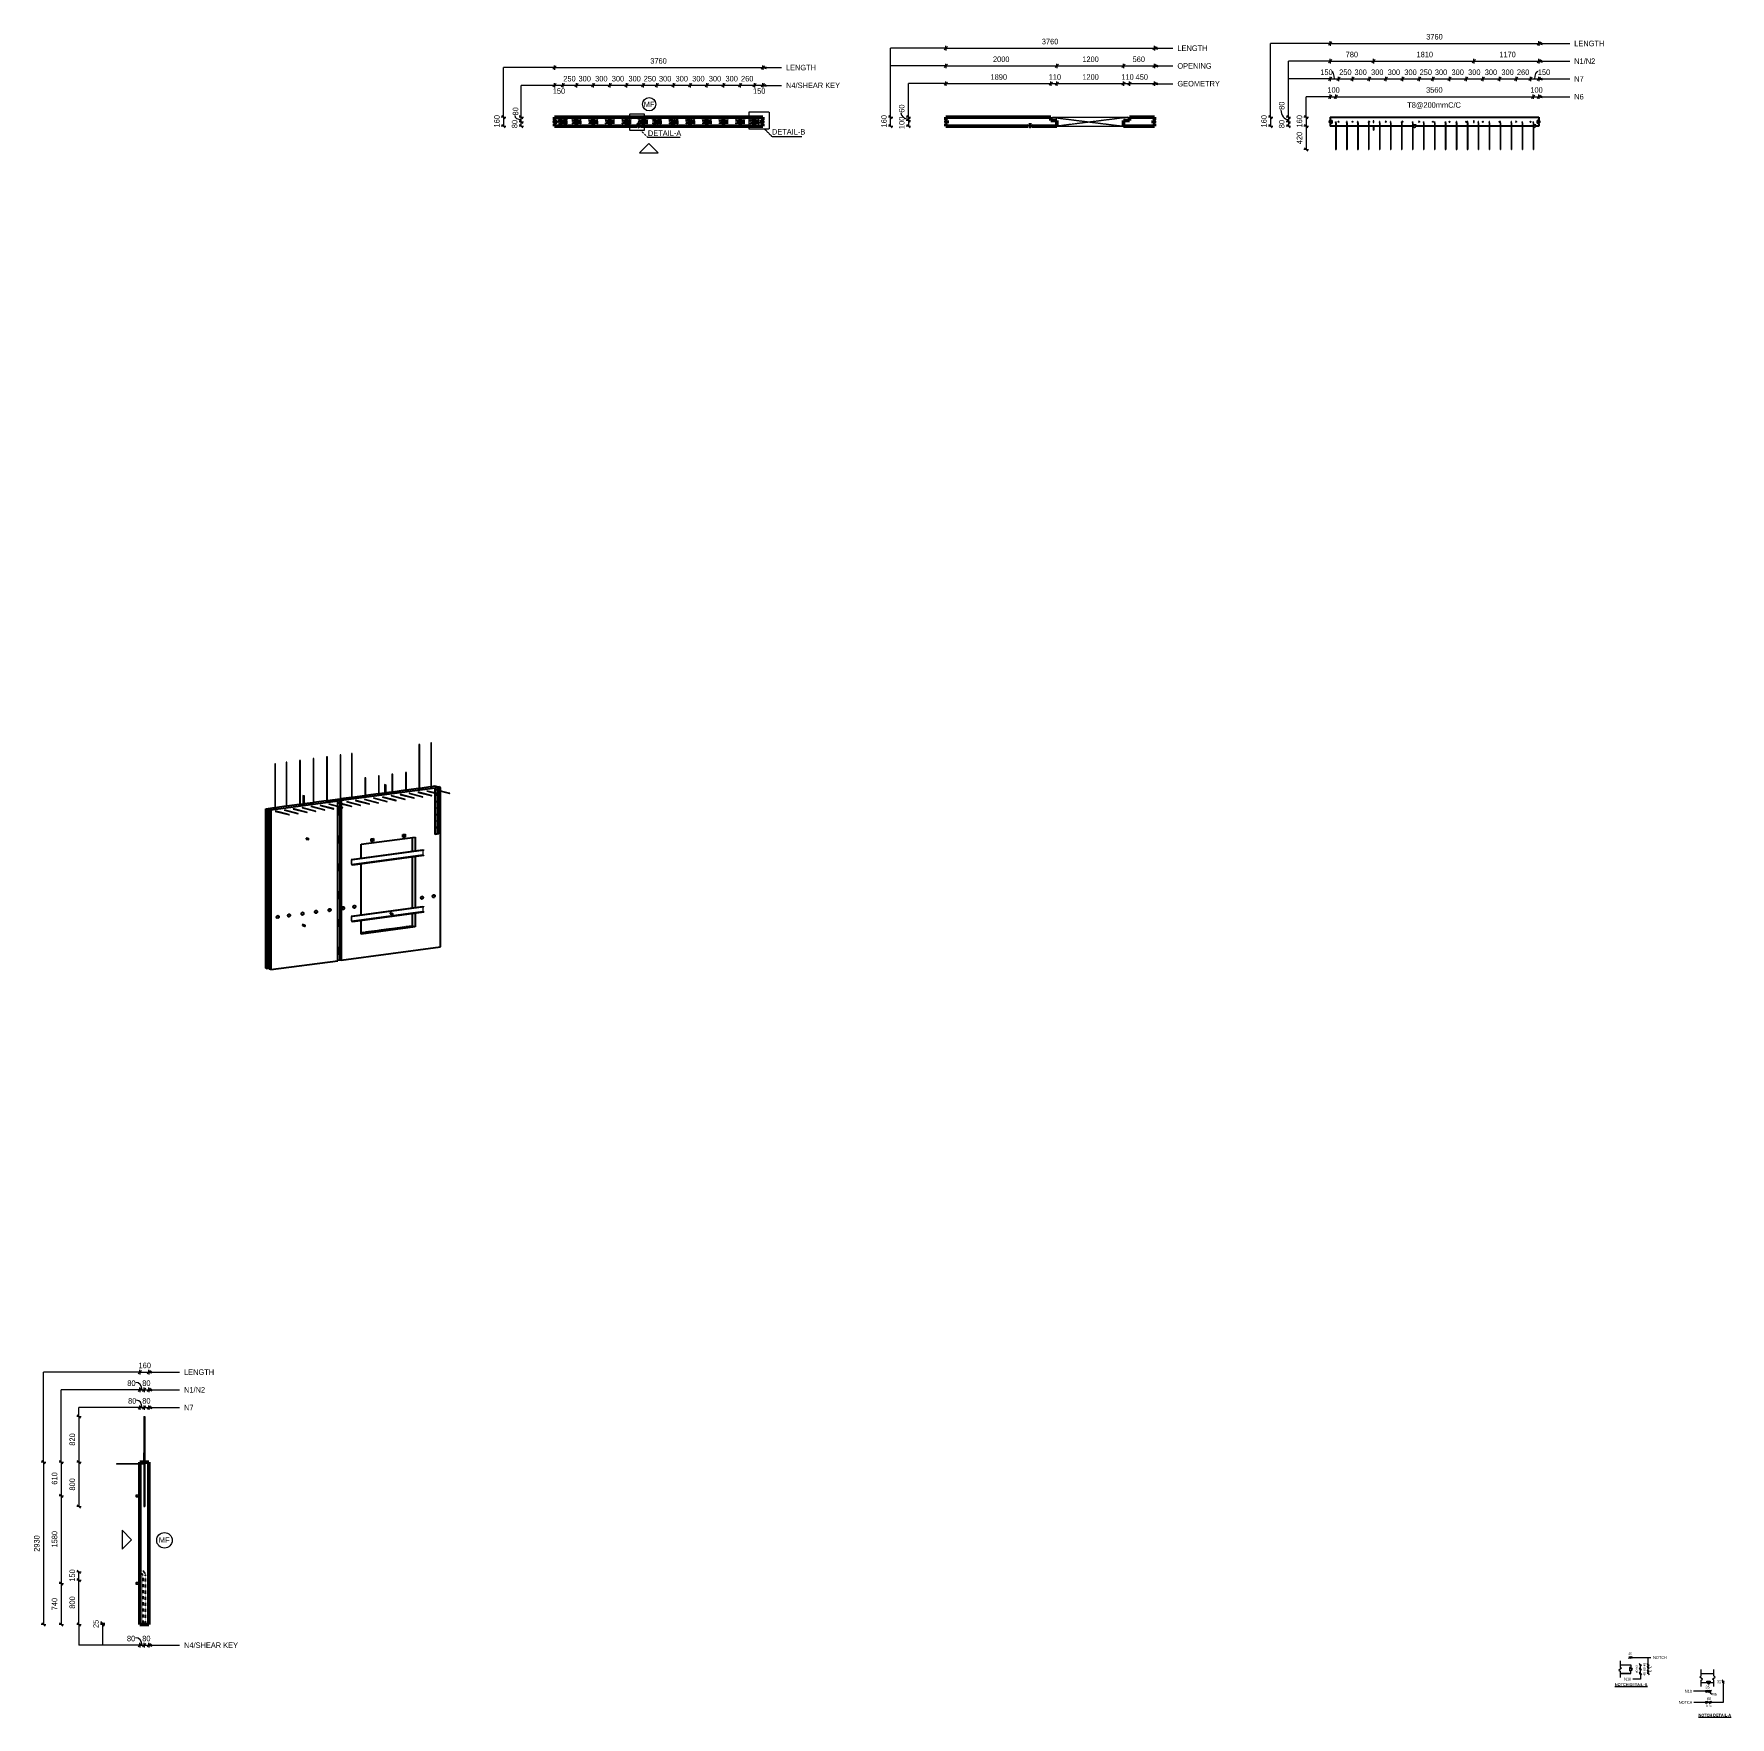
# Model space of a CAD drawing. Header units: millimetres. Extents: x 28381 to 58965, y 1600 to 31954.
import ezdxf

# ---------------------------------------------------------------- set-up
doc = ezdxf.new("R2010")
doc.units = ezdxf.units.MM
doc.linetypes.add('Dash', pattern=[6.36, 3.18, -3.18])
doc.linetypes.add('Overhead', pattern=[3.97, 2.38, -1.59])
for name, color, linetype, lineweight in [('A-ANNO-DIMS', 211, 'Continuous', 9), ('A-ANNO-DIMS-20', 211, 'Continuous', 9), ('A-ANNO-DIMS-40', 211, 'Continuous', 9), ('A-DETL-MBND', 5, 'Continuous', 18), ('A-DETL-THIN', 151, 'Continuous', 18), ('A-FLOR-OVHD', 1, 'Overhead', 18), ('A-GENM', 13, 'Continuous', 18), ('A-WALL', 113, 'Continuous', 25), ('A-WALL-HDLN', 110, 'Dash', 25), ('G-ANNO-TEXT', 231, 'Continuous', 9), ('S-BEAM', 12, 'Continuous', 18), ('S-RBAR', 171, 'Continuous', 18)]:
    doc.layers.add(name, color=color, linetype=linetype, lineweight=lineweight)
doc.styles.add('Nirmala UI Semilight', font='NirmalaS.ttf', dxfattribs={"height": 100})
doc.styles.add('Nirmala UI Semilight_1', font='NirmalaS.ttf', dxfattribs={"height": 40})
doc.styles.add('Nirmala UI Semilight_2', font='NirmalaS.ttf', dxfattribs={"height": 50})
doc.styles.add('Nirmala UI Semilight_B', font='', dxfattribs={"height": 50})
doc.styles.get('Nirmala UI Semilight_B').set_extended_font_data('Nirmala UI Semilight', bold=True)
doc.dimstyles.new('Arrow_Filled_-2mm_Arial', dxfattribs={"dimscale": 304.8, "dimtxt": 41.894558, "dimasz": 0.131234, "dimexe": 0.065617, "dimexo": 0.0625, "dimgap": 0.114829, "dimtad": 1, "dimdec": 0, "dimzin": 0, "dimdsep": 46, "dimtxsty": 'Nirmala UI Semilight_1', "dimblk1": 'OBLIQUE', "dimblk2": 'OBLIQUE', "dimsah": 1, "dimcen": 0.09, "dimazin": 0, "dimtfac": 1, "dimtdec": 4, "dimtix": 1, "dimtmove": 0, "dimatfit": 3, "dimfxl": 0.065617, "dimfxlon": 1, "dimtvp": 1, "dimtolj": 1, "dimtzin": 0, "dimarcsym": 2})
doc.dimstyles.new('Arrow_Filled_-2mm_Arial_1', dxfattribs={"dimscale": 304.8, "dimtxt": 41.894558, "dimasz": 0.131234, "dimexe": 0.065617, "dimexo": 0.0625, "dimgap": 0.114829, "dimtad": 1, "dimdec": 0, "dimzin": 0, "dimdsep": 46, "dimtxsty": 'Nirmala UI Semilight_1', "dimblk1": 'OBLIQUE', "dimblk2": 'OBLIQUE', "dimsah": 1, "dimcen": 0.09, "dimazin": 0, "dimtfac": 1, "dimtdec": 4, "dimtix": 1, "dimtmove": 2, "dimatfit": 3, "dimfxl": 0.065617, "dimfxlon": 1, "dimtvp": 1, "dimtolj": 1, "dimtzin": 0, "dimarcsym": 2})
doc.dimstyles.new('Arrow_Filled_-_2_5mm_Arial_4', dxfattribs={"dimscale": 304.8, "dimtxt": 52.368197, "dimasz": 0.131234, "dimexe": 0.065617, "dimexo": 0.0625, "dimgap": 0.114829, "dimtad": 1, "dimdec": 0, "dimzin": 0, "dimdsep": 46, "dimtxsty": 'Nirmala UI Semilight_2', "dimblk1": 'OBLIQUE', "dimblk2": 'OBLIQUE', "dimsah": 1, "dimcen": 0.09, "dimazin": 0, "dimtfac": 1, "dimtdec": 4, "dimtix": 1, "dimtmove": 2, "dimatfit": 3, "dimfxl": 0.065617, "dimfxlon": 1, "dimtvp": 1, "dimtolj": 1, "dimtzin": 0, "dimarcsym": 2})
doc.dimstyles.new('Arrow_Filled_-_2_5mm_Arial_4_1', dxfattribs={"dimscale": 304.8, "dimtxt": 52.368197, "dimasz": 0.131234, "dimexe": 0.065617, "dimexo": 0.0625, "dimgap": 0.114829, "dimtad": 1, "dimdec": 0, "dimzin": 0, "dimdsep": 46, "dimtxsty": 'Nirmala UI Semilight_2', "dimblk1": 'OBLIQUE', "dimblk2": 'OBLIQUE', "dimsah": 1, "dimcen": 0.09, "dimazin": 0, "dimtfac": 1, "dimtdec": 4, "dimtix": 1, "dimtmove": 0, "dimatfit": 3, "dimfxl": 0.065617, "dimfxlon": 1, "dimtvp": 1, "dimtolj": 1, "dimtzin": 0, "dimarcsym": 2})
doc.dimstyles.new('Arrow_Filled_-_2_5mm_Arial_4_2', dxfattribs={"dimscale": 304.8, "dimtxt": 52.368197, "dimasz": 0.131234, "dimexe": 0.065617, "dimexo": 0.0625, "dimgap": 0.114829, "dimtad": 1, "dimdec": 0, "dimzin": 0, "dimdsep": 46, "dimtxsty": 'Nirmala UI Semilight_2', "dimblk1": 'OBLIQUE', "dimblk2": 'OBLIQUE', "dimsah": 1, "dimcen": 0.09, "dimazin": 0, "dimtfac": 1, "dimtdec": 4, "dimtix": 1, "dimtmove": 1, "dimatfit": 3, "dimfxl": 0.065617, "dimfxlon": 1, "dimtvp": 1, "dimtolj": 1, "dimtzin": 0, "dimarcsym": 2})
doc.dimstyles.new('Diagonal_-_2_5mm_NI_UI', dxfattribs={"dimscale": 304.8, "dimtxt": 104.736395, "dimasz": 0.19685, "dimexe": 0.131234, "dimexo": 0.0625, "dimgap": 0.131234, "dimtad": 1, "dimdec": 0, "dimzin": 0, "dimdsep": 46, "dimtxsty": 'Nirmala UI Semilight', "dimblk1": 'OBLIQUE', "dimblk2": 'OBLIQUE', "dimsah": 1, "dimcen": 0.09, "dimazin": 0, "dimtfac": 1, "dimtdec": 4, "dimtix": 1, "dimtmove": 0, "dimatfit": 3, "dimfxl": 0.131234, "dimfxlon": 1, "dimtvp": 1, "dimtolj": 1, "dimtzin": 0, "dimarcsym": 2})
doc.dimstyles.new('Diagonal_-_2_5mm_NI_UI_1', dxfattribs={"dimscale": 304.8, "dimtxt": 104.736395, "dimasz": 0.19685, "dimexe": 0.131234, "dimexo": 0.0625, "dimgap": 0.131234, "dimtad": 1, "dimdec": 0, "dimzin": 0, "dimdsep": 46, "dimtxsty": 'Nirmala UI Semilight', "dimblk1": 'OBLIQUE', "dimblk2": 'OBLIQUE', "dimsah": 1, "dimcen": 0.09, "dimazin": 0, "dimtfac": 1, "dimtdec": 4, "dimtix": 1, "dimtmove": 1, "dimatfit": 3, "dimfxl": 0.131234, "dimfxlon": 1, "dimtvp": 1, "dimtolj": 1, "dimtzin": 0, "dimarcsym": 2})
doc.dimstyles.new('Diagonal_-_2_5mm_NI_UI_2', dxfattribs={"dimscale": 304.8, "dimtxt": 104.736395, "dimasz": 0.19685, "dimexe": 0.131234, "dimexo": 0.0625, "dimgap": 0.131234, "dimtad": 1, "dimdec": 0, "dimzin": 0, "dimdsep": 46, "dimtxsty": 'Nirmala UI Semilight', "dimblk1": 'OBLIQUE', "dimblk2": 'OBLIQUE', "dimsah": 1, "dimcen": 0.09, "dimazin": 0, "dimtfac": 1, "dimtdec": 4, "dimtix": 1, "dimtmove": 2, "dimatfit": 3, "dimfxl": 0.131234, "dimfxlon": 1, "dimtvp": 1, "dimtolj": 1, "dimtzin": 0, "dimarcsym": 2})
pattern_1 = [(45, (66477.65, 28501.85), (-100.579, 100.579), []), (45, (66477.65, 28654.24), (-100.579, 100.579), [])]

msp = doc.modelspace()

# ---------------------------------------------------------------- texts
at = {"layer": 'G-ANNO-TEXT', "color": 7, "attachment_point": 1}
for s, insert, char_height, width, style in [('LENGTH', (56155, 31832), 100, 612.489, 'Nirmala UI Semilight'), ('LENGTH', (48999.9, 31747.1), 100, 612.489, 'Nirmala UI Semilight'), ('N1/N2', (56155, 31512), 100, 468.185, 'Nirmala UI Semilight'), ('LENGTH', (41940.9, 31396.8), 100, 612.489, 'Nirmala UI Semilight'), ('OPENING', (48999.9, 31426.9), 100, 715.105, 'Nirmala UI Semilight'), ('N4/SHEAR KEY', (41943.4, 31076.8), 100, 1103.122, 'Nirmala UI Semilight'), ('GEOMETRY', (48999.9, 31106.9), 100, 843.375, 'Nirmala UI Semilight'), ('N7', (56155, 31192), 100, 211.645, 'Nirmala UI Semilight'), ('MF', (39377.9, 30734.2), 100, 227.679, 'Nirmala UI Semilight'), ('N6', (56155, 30872), 100, 214.852, 'Nirmala UI Semilight'), ('DETAIL-A', (39451.4, 30214), 100, 695.865, 'Nirmala UI Semilight'), ('DETAIL-B', (41687.6, 30238.6), 100, 683.038, 'Nirmala UI Semilight'), ('LENGTH', (31087.6, 7871.6), 100, 612.489, 'Nirmala UI Semilight'), ('N1/N2', (31087.6, 7551.6), 100, 468.185, 'Nirmala UI Semilight'), ('N7', (31087.6, 7231.6), 100, 211.645, 'Nirmala UI Semilight'), ('MF', (30633.9, 4842.7), 100, 227.679, 'Nirmala UI Semilight'), ('N4/SHEAR KEY', (31087.6, 2946.4), 100, 1103.122, 'Nirmala UI Semilight'), ('NOTCH', (57577.7, 2698.8), 50, 282.194, 'Nirmala UI Semilight_2'), ('\\LNOTCH DETAIL-B', (56888.4, 2211.3), 50, 655.78, 'Nirmala UI Semilight_B'), ('N10', (57054.8, 2308.7), 50, 139.494, 'Nirmala UI Semilight_2'), ('NOTCH', (58041.3, 1889.5), 50, 282.194, 'Nirmala UI Semilight_2'), ('N10', (58149.7, 2091.7), 50, 139.494, 'Nirmala UI Semilight_2'), ('\\LNOTCH DETAIL-A', (58397.1, 1660.2), 50, 662.194, 'Nirmala UI Semilight_B')]:
    msp.add_mtext(s, dxfattribs=dict(at, insert=insert, char_height=char_height, width=width, style=style))

# ---------------------------------------------------------------- blocks, each defined once
blk = doc.blocks.new('RR spread anchor face based - RR-SA-1_4-160-614768-Elevation Right1')
at = {"layer": 'A-GENM'}
for p, q in [((30222.393947, 5604.75), (30217.393947, 5602.25)), ((30217.393947, 5602.25), (30217.393947, 5577.25)), ((30217.393947, 5577.25), (30222.393947, 5574.75)), ((30290.393947, 5604.75), (30222.393947, 5604.75)), ((30222.393947, 5574.75), (30290.393947, 5574.75)), ((30232.893947, 5596.75), (30238.893947, 5596.75)), ((30238.893947, 5582.75), (30232.893947, 5582.75)), ((30277.393947, 5596.75), (30283.393947, 5596.75)), ((30283.393947, 5582.75), (30277.393947, 5582.75))]:
    blk.add_line(p, q, dxfattribs=at)
for centre, start, end in [((30232.893947, 5589.75), 90, 270), ((30238.893947, 5589.75), 270, 90), ((30277.393947, 5589.75), 90, 270), ((30283.393947, 5589.75), 3.1198351124, 90), ((30283.393947, 5589.75), 270, 356.8801648876)]:
    blk.add_arc(centre, 7, start, end, dxfattribs=at)
blk = doc.blocks.new('RR spread anchor face based - RR-SA-2_5-250-614728-Elevation Right1')
at = {"layer": 'A-GENM'}
for p, q in [((30357.893947, 6366.25), (30355.393947, 6361.25)), ((30355.393947, 6361.25), (30355.393947, 6199.75)), ((30362.393947, 6366.25), (30357.893947, 6366.25)), ((30382.893947, 6366.25), (30378.393947, 6366.25)), ((30385.393947, 6361.25), (30382.893947, 6366.25)), ((30385.393947, 6199.75), (30385.393947, 6361.25))]:
    blk.add_line(p, q, dxfattribs=at)
blk = doc.blocks.new('Rebar Bar - Part 2995452654-431004-3D Ortho')
at = {"layer": 'S-RBAR'}
for p, q in [((39600, 19168), (39600, 18362)), ((39616, 18362), (39616, 19168))]:
    blk.add_line(p, q, dxfattribs=at)
for points in [[(39603, 19170, 0), (39602, 19169, 0), (39600, 19169, 0), (39600, 19169, 0), (39600, 19168, 0), (39600, 19168, 0), (39601, 19167, 0), (39603, 19167, 0), (39604, 19167, 0), (39606, 19167, 0), (39609, 19167, 0), (39611, 19167, 0), (39612, 19167, 0)], [(39612, 19167, 0), (39614, 19167, 0), (39615, 19168, 0), (39616, 19168, 0), (39616, 19168, 0), (39615, 19169, 0), (39614, 19169, 0), (39613, 19169, 0), (39611, 19170, 0), (39609, 19170, 0), (39607, 19170, 0), (39605, 19170, 0), (39603, 19170, 0)]]:
    blk.add_polyline3d(points, dxfattribs=at)
blk = doc.blocks.new('Rebar Bar - Part 3977270317-431004-3D Ortho')
at = {"layer": 'S-RBAR'}
for p, q in [((36991, 18819), (36991, 18013)), ((37007, 18013), (37007, 18819))]:
    blk.add_line(p, q, dxfattribs=at)
for points in [[(36994, 18821, 0), (36992, 18820, 0), (36991, 18820, 0), (36991, 18820, 0), (36991, 18819, 0), (36991, 18819, 0), (36992, 18818, 0), (36994, 18818, 0), (36995, 18818, 0), (36997, 18818, 0), (36999, 18818, 0), (37001, 18818, 0), (37003, 18818, 0)], [(37003, 18818, 0), (37005, 18818, 0), (37006, 18819, 0), (37007, 18819, 0), (37007, 18819, 0), (37006, 18820, 0), (37005, 18820, 0), (37004, 18820, 0), (37002, 18821, 0), (37000, 18821, 0), (36998, 18821, 0), (36996, 18821, 0), (36994, 18821, 0)]]:
    blk.add_polyline3d(points, dxfattribs=at)
blk = doc.blocks.new('Rebar Bar - Part 3767426986-431004-3D Ortho')
at = {"layer": 'S-RBAR'}
for p, q in [((39941, 18263), (39683, 18330)), ((39683, 18322), (39939, 18255))]:
    blk.add_line(p, q, dxfattribs=at)
for points in [[(39943, 18259, 0), (39943, 18260, 0), (39942, 18261, 0), (39942, 18262, 0), (39941, 18263, 0), (39941, 18263, 0), (39940, 18263, 0), (39939, 18263, 0), (39938, 18262, 0), (39937, 18261, 0), (39937, 18261, 0), (39937, 18260, 0), (39936, 18258, 0)], [(39936, 18258, 0), (39937, 18257, 0), (39937, 18257, 0), (39937, 18256, 0), (39938, 18255, 0), (39939, 18255, 0), (39940, 18255, 0), (39941, 18255, 0), (39941, 18256, 0), (39942, 18256, 0), (39942, 18257, 0), (39943, 18258, 0), (39943, 18259, 0)]]:
    blk.add_polyline3d(points, dxfattribs=at)
blk = doc.blocks.new('Rebar Bar - Part 3767426986-V1-3D Ortho')
at = {"layer": 'S-RBAR'}
for p, q in [((39531, 18298), (39778, 18234)), ((39780, 18241), (39533, 18306))]:
    blk.add_line(p, q, dxfattribs=at)
for points in [[(39782, 18238, 0), (39782, 18239, 0), (39782, 18240, 0), (39781, 18241, 0), (39781, 18241, 0), (39780, 18241, 0), (39779, 18241, 0), (39778, 18241, 0), (39777, 18241, 0), (39777, 18240, 0), (39776, 18239, 0), (39776, 18238, 0), (39776, 18237, 0)], [(39776, 18237, 0), (39776, 18236, 0), (39776, 18235, 0), (39777, 18234, 0), (39777, 18234, 0), (39778, 18234, 0), (39779, 18233, 0), (39780, 18234, 0), (39781, 18234, 0), (39781, 18235, 0), (39782, 18236, 0), (39782, 18237, 0), (39782, 18238, 0)]]:
    blk.add_polyline3d(points, dxfattribs=at)
blk = doc.blocks.new('Rebar Bar - Part 3767426986-V2-3D Ortho')
at = {"layer": 'S-RBAR'}
for p, q in [((37763, 18061), (38010, 17997)), ((38012, 18005), (37765, 18069))]:
    blk.add_line(p, q, dxfattribs=at)
for points in [[(38014, 18001, 0), (38014, 18002, 0), (38013, 18003, 0), (38013, 18004, 0), (38012, 18004, 0), (38011, 18005, 0), (38011, 18005, 0), (38010, 18005, 0), (38009, 18004, 0), (38008, 18003, 0), (38008, 18002, 0), (38007, 18001, 0), (38007, 18000, 0)], [(38007, 18000, 0), (38007, 17999, 0), (38008, 17999, 0), (38008, 17998, 0), (38009, 17997, 0), (38010, 17997, 0), (38011, 17997, 0), (38011, 17997, 0), (38012, 17998, 0), (38013, 17998, 0), (38013, 17999, 0), (38014, 18000, 0), (38014, 18001, 0)]]:
    blk.add_polyline3d(points, dxfattribs=at)
blk = doc.blocks.new('Rebar Bar - Part 1062869401-431004-3D Ortho')
at = {"layer": 'S-RBAR'}
for p, q in [((38413, 18538), (38413, 18203)), ((38429, 18203), (38429, 18538))]:
    blk.add_line(p, q, dxfattribs=at)
for points in [[(38416, 18539, 0), (38415, 18539, 0), (38414, 18539, 0), (38413, 18538, 0), (38413, 18538, 0), (38414, 18538, 0), (38415, 18537, 0), (38416, 18537, 0), (38418, 18537, 0), (38420, 18537, 0), (38422, 18537, 0), (38424, 18537, 0), (38426, 18537, 0)], [(38426, 18537, 0), (38427, 18537, 0), (38428, 18537, 0), (38429, 18538, 0), (38429, 18538, 0), (38429, 18539, 0), (38428, 18539, 0), (38426, 18539, 0), (38424, 18539, 0), (38422, 18540, 0), (38420, 18540, 0), (38418, 18539, 0), (38416, 18539, 0)]]:
    blk.add_polyline3d(points, dxfattribs=at)
blk = doc.blocks.new('loopbox down bent - Wire Loop-602462-3D Ortho')
at = {"layer": 'A-GENM'}
for p, q in [((36641, 15717), (36641, 15717)), ((36685, 15724), (36661, 15722)), ((36661, 15716), (36662, 15716)), ((36662, 15716), (36686, 15718)), ((36681, 15832), (36681, 15724)), ((36681, 15718), (36681, 15716)), ((36681, 15710), (36681, 15709)), ((36682, 15832), (36683, 15831)), ((36683, 15832), (36682, 15832)), ((36682, 15832), (36694, 15829)), ((36694, 15719), (36682, 15717)), ((36683, 15709), (36682, 15709)), ((36683, 15831), (36683, 15832)), ((36683, 15724), (36683, 15832)), ((36683, 15724), (36683, 15831)), ((36694, 15828), (36683, 15831)), ((36683, 15716), (36683, 15718)), ((36683, 15717), (36683, 15718)), ((36683, 15711), (36694, 15712)), ((36683, 15709), (36683, 15711)), ((36683, 15709), (36683, 15711)), ((36683, 15710), (36694, 15707)), ((36683, 15709), (36683, 15709)), ((36694, 15706), (36683, 15709)), ((36686, 15725), (36685, 15724)), ((36686, 15718), (36687, 15719))]:
    blk.add_line(p, q, dxfattribs=at)
for points in [[(36649, 15716, 0), (36651, 15720, 0), (36655, 15721, 0), (36661, 15722, 0)], [(36649, 15716, 0), (36651, 15713, 0), (36655, 15711, 0), (36665, 15710, 0), (36677, 15710, 0), (36683, 15711, 0)], [(36654, 15718, 0), (36656, 15717, 0), (36663, 15716, 0), (36674, 15716, 0), (36682, 15717, 0), (36682, 15717, 0)], [(36682, 15832, 0), (36681, 15832, 0), (36681, 15832, 0)], [(36681, 15832, 0), (36681, 15832, 0), (36681, 15832, 0), (36682, 15832, 0)], [(36682, 15709, 0), (36681, 15709, 0), (36681, 15709, 0), (36681, 15709, 0)]]:
    blk.add_polyline3d(points, dxfattribs=at)
blk = doc.blocks.new('loopbox down bent - Wire Loop-V3-3D Ortho')
at = {"layer": 'A-GENM'}
for p, q in [((36681, 15330), (36681, 15222)), ((36682, 15330), (36683, 15329)), ((36683, 15330), (36682, 15330)), ((36682, 15330), (36694, 15327)), ((36683, 15329), (36683, 15330)), ((36683, 15222), (36683, 15330)), ((36683, 15222), (36683, 15329)), ((36694, 15326), (36683, 15329)), ((36641, 15215), (36641, 15215)), ((36685, 15222), (36661, 15220)), ((36661, 15214), (36662, 15214)), ((36662, 15214), (36686, 15216)), ((36681, 15216), (36681, 15214)), ((36681, 15208), (36681, 15207)), ((36694, 15217), (36682, 15215)), ((36683, 15207), (36682, 15207)), ((36683, 15214), (36683, 15216)), ((36683, 15215), (36683, 15216)), ((36683, 15209), (36694, 15210)), ((36683, 15207), (36683, 15209)), ((36683, 15207), (36683, 15209)), ((36683, 15208), (36694, 15205)), ((36683, 15207), (36683, 15207)), ((36694, 15204), (36683, 15207)), ((36686, 15223), (36685, 15222)), ((36686, 15216), (36687, 15217))]:
    blk.add_line(p, q, dxfattribs=at)
for points in [[(36682, 15330, 0), (36681, 15330, 0), (36681, 15330, 0)], [(36681, 15330, 0), (36681, 15330, 0), (36681, 15330, 0), (36682, 15330, 0)], [(36649, 15214, 0), (36651, 15218, 0), (36655, 15219, 0), (36661, 15220, 0)], [(36649, 15214, 0), (36651, 15211, 0), (36655, 15209, 0), (36665, 15208, 0), (36677, 15208, 0), (36683, 15209, 0)], [(36654, 15216, 0), (36656, 15215, 0), (36663, 15214, 0), (36674, 15214, 0), (36682, 15215, 0), (36682, 15215, 0)], [(36682, 15207, 0), (36681, 15207, 0), (36681, 15207, 0), (36681, 15207, 0)]]:
    blk.add_polyline3d(points, dxfattribs=at)
blk = doc.blocks.new('loopbox down bent - Wire Loop-600440-3D Ortho')
at = {"layer": 'A-GENM'}
for p, q in [((37927, 15981), (37957, 15985)), ((37956, 15984), (37927, 15980)), ((37957, 15985), (37956, 15985)), ((37956, 15985), (37956, 15985)), ((37956, 15985), (37958, 15985)), ((37956, 15985), (37956, 15877)), ((37956, 15985), (37956, 15877)), ((37958, 15877), (37958, 15985)), ((37927, 15869), (37928, 15869)), ((37927, 15859), (37954, 15863)), ((37956, 15862), (37927, 15858)), ((37930, 15875), (37928, 15875)), ((37928, 15869), (37941, 15865)), ((37943, 15870), (37930, 15875)), ((37950, 15872), (37952, 15872)), ((37953, 15878), (37951, 15878)), ((37952, 15872), (37967, 15869)), ((37972, 15874), (37953, 15878)), ((37956, 15872), (37956, 15868)), ((37956, 15871), (37956, 15868)), ((37956, 15863), (37956, 15862)), ((37958, 15862), (37956, 15862)), ((37956, 15862), (37956, 15862)), ((37958, 15869), (37958, 15871)), ((37987, 15868), (37987, 15868))]:
    blk.add_line(p, q, dxfattribs=at)
for points in [[(37958, 15985, 0), (37958, 15985, 0), (37958, 15985, 0), (37958, 15985, 0), (37958, 15985, 0), (37958, 15985, 0)], [(37928, 15874, 0), (37929, 15875, 0), (37929, 15875, 0), (37930, 15875, 0)], [(37980, 15869, 0), (37977, 15866, 0), (37973, 15864, 0), (37964, 15863, 0), (37951, 15863, 0), (37943, 15864, 0), (37941, 15865, 0)], [(37974, 15871, 0), (37972, 15870, 0), (37965, 15869, 0), (37954, 15869, 0), (37946, 15870, 0), (37943, 15870, 0)], [(37958, 15862, 0), (37958, 15862, 0), (37958, 15862, 0), (37958, 15862, 0), (37958, 15862, 0)], [(37980, 15869, 0), (37977, 15873, 0), (37973, 15874, 0), (37972, 15874, 0)]]:
    blk.add_polyline3d(points, dxfattribs=at)
blk = doc.blocks.new('loopbox down bent - Wire Loop-V4-3D Ortho')
at = {"layer": 'A-GENM'}
for p, q in [((37927, 16985), (37957, 16989)), ((37956, 16988), (37927, 16984)), ((37927, 16873), (37928, 16873)), ((37927, 16863), (37954, 16867)), ((37956, 16866), (37927, 16862)), ((37930, 16879), (37928, 16880)), ((37928, 16873), (37941, 16869)), ((37943, 16874), (37930, 16879)), ((37950, 16876), (37952, 16876)), ((37953, 16882), (37951, 16882)), ((37952, 16876), (37967, 16873)), ((37972, 16878), (37953, 16882)), ((37957, 16989), (37956, 16989)), ((37956, 16989), (37956, 16989)), ((37956, 16989), (37958, 16989)), ((37956, 16989), (37956, 16881)), ((37956, 16989), (37956, 16881)), ((37956, 16876), (37956, 16873)), ((37956, 16875), (37956, 16873)), ((37956, 16867), (37956, 16866)), ((37958, 16866), (37956, 16866)), ((37956, 16866), (37956, 16866)), ((37957, 16989), (37957, 16989)), ((37957, 16989), (37957, 16989)), ((37958, 16881), (37958, 16989)), ((37958, 16873), (37958, 16875)), ((37987, 16872), (37987, 16872))]:
    blk.add_line(p, q, dxfattribs=at)
for points in [[(37928, 16878, 0), (37929, 16879, 0), (37929, 16879, 0), (37930, 16879, 0)], [(37980, 16873, 0), (37977, 16870, 0), (37973, 16868, 0), (37964, 16867, 0), (37951, 16867, 0), (37943, 16868, 0), (37941, 16869, 0)], [(37974, 16875, 0), (37972, 16874, 0), (37965, 16873, 0), (37954, 16873, 0), (37946, 16874, 0), (37943, 16874, 0)], [(37958, 16989, 0), (37958, 16989, 0), (37958, 16989, 0), (37958, 16989, 0), (37958, 16989, 0), (37958, 16989, 0)], [(37958, 16866, 0), (37958, 16866, 0), (37958, 16866, 0), (37958, 16866, 0), (37958, 16866, 0)], [(37980, 16873, 0), (37977, 16877, 0), (37973, 16878, 0), (37972, 16878, 0)]]:
    blk.add_polyline3d(points, dxfattribs=at)
blk = doc.blocks.new('RR spread anchor face based - RR-SA-1_4-160-614768-3D Ortho')
at = {"layer": 'A-GENM'}
for p, q in [((37391, 17448), (37352, 17458)), ((37356, 17449), (37359, 17448)), ((37359, 17434), (37356, 17435)), ((37357, 17459), (37396, 17448)), ((37361, 17436), (37362, 17436)), ((37382, 17442), (37385, 17441)), ((37394, 17445), (37391, 17448)), ((37391, 17448), (37396, 17448)), ((37394, 17420), (37394, 17445)), ((37394, 17445), (37399, 17445)), ((37396, 17448), (37399, 17445)), ((37399, 17445), (37399, 17421)), ((37352, 17429), (37391, 17418)), ((37385, 17428), (37382, 17429)), ((37387, 17429), (37388, 17429)), ((37391, 17418), (37394, 17420)), ((37396, 17419), (37391, 17418)), ((37394, 17420), (37399, 17421)), ((37399, 17421), (37396, 17419))]:
    blk.add_line(p, q, dxfattribs=at)
for points in [[(37356, 17435, 0), (37355, 17436, 0), (37354, 17437, 0), (37353, 17438, 0), (37352, 17440, 0), (37352, 17441, 0), (37352, 17443, 0), (37352, 17445, 0), (37352, 17447, 0), (37353, 17448, 0), (37354, 17449, 0), (37355, 17449, 0), (37356, 17449, 0)], [(37358, 17449, 0), (37357, 17447, 0), (37357, 17446, 0), (37357, 17444, 0), (37357, 17442, 0), (37357, 17440, 0), (37358, 17439, 0), (37359, 17437, 0), (37360, 17437, 0), (37361, 17436, 0)], [(37359, 17448, 0), (37360, 17448, 0), (37361, 17447, 0), (37362, 17445, 0), (37363, 17444, 0), (37363, 17442, 0), (37363, 17440, 0), (37363, 17439, 0), (37363, 17437, 0), (37362, 17436, 0), (37361, 17435, 0), (37360, 17434, 0), (37359, 17434, 0)], [(37382, 17429, 0), (37381, 17429, 0), (37380, 17430, 0), (37379, 17431, 0), (37378, 17433, 0), (37378, 17435, 0), (37378, 17437, 0), (37378, 17438, 0), (37378, 17440, 0), (37379, 17441, 0), (37380, 17442, 0), (37381, 17442, 0), (37382, 17442, 0)], [(37384, 17442, 0), (37383, 17441, 0), (37383, 17439, 0), (37382, 17437, 0), (37383, 17435, 0), (37383, 17434, 0), (37384, 17432, 0), (37384, 17431, 0), (37385, 17430, 0), (37387, 17429, 0)], [(37385, 17441, 0), (37386, 17441, 0), (37387, 17440, 0), (37388, 17439, 0), (37389, 17437, 0), (37389, 17435, 0), (37389, 17434, 0), (37389, 17432, 0), (37389, 17430, 0), (37388, 17429, 0), (37387, 17428, 0), (37386, 17428, 0), (37385, 17428, 0)]]:
    blk.add_polyline3d(points, dxfattribs=at)
blk = doc.blocks.new('RR spread anchor face based - RR-SA-2_5-250-614728-3D Ortho')
at = {"layer": 'A-GENM'}
for p, q in [((37296, 18220), (37295, 18215)), ((37295, 18215), (37295, 18057)), ((37296, 18220), (37304, 18221)), ((37311, 18216), (37296, 18220)), ((37299, 18198), (37299, 18204)), ((37299, 18154), (37299, 18160)), ((37304, 18221), (37319, 18217)), ((37307, 18202), (37307, 18196)), ((37307, 18158), (37307, 18152)), ((37311, 18216), (37319, 18217)), ((37312, 18211), (37311, 18216)), ((37320, 18212), (37312, 18211)), ((37312, 18052), (37312, 18211)), ((37319, 18217), (37320, 18212)), ((37320, 18212), (37320, 18053))]:
    blk.add_line(p, q, dxfattribs=at)
for points in [[(37299, 18204, 0), (37299, 18206, 0), (37300, 18207, 0), (37301, 18208, 0), (37301, 18209, 0), (37302, 18210, 0), (37303, 18210, 0), (37304, 18209, 0), (37305, 18208, 0), (37306, 18207, 0), (37307, 18205, 0), (37307, 18204, 0), (37307, 18202, 0)], [(37303, 18190, 0), (37302, 18191, 0), (37301, 18192, 0), (37301, 18193, 0), (37300, 18194, 0), (37299, 18196, 0), (37299, 18198, 0)], [(37299, 18160, 0), (37299, 18162, 0), (37300, 18163, 0), (37301, 18165, 0), (37301, 18166, 0), (37302, 18166, 0), (37303, 18166, 0), (37304, 18166, 0), (37305, 18165, 0), (37306, 18163, 0), (37307, 18162, 0), (37307, 18160, 0), (37307, 18158, 0)], [(37303, 18146, 0), (37302, 18147, 0), (37301, 18148, 0), (37301, 18149, 0), (37300, 18151, 0), (37299, 18152, 0), (37299, 18154, 0)], [(37307, 18196, 0), (37307, 18194, 0), (37307, 18193, 0), (37306, 18191, 0), (37305, 18190, 0), (37304, 18190, 0)], [(37307, 18152, 0), (37307, 18150, 0), (37307, 18149, 0), (37306, 18148, 0), (37305, 18147, 0), (37304, 18146, 0)]]:
    blk.add_polyline3d(points, dxfattribs=at)
blk = doc.blocks.new('M_Linear Stiffener-Channel - C100X8-5349016-3D Ortho')
at = {"layer": 'S-BEAM'}
for p, q in [((38170, 16051), (39454, 16222)), ((38189, 16038), (39473, 16210)), ((38190, 16038), (39474, 16210)), ((38193, 16044), (39477, 16216)), ((39454, 16222), (39477, 16216)), ((38193, 16044), (38170, 16051)), ((38170, 16051), (38170, 15950)), ((38170, 15950), (38193, 15944)), ((38172, 15961), (39457, 16133)), ((38172, 15961), (38172, 16038)), ((38172, 16038), (38189, 16038)), ((38189, 15953), (38172, 15961)), ((38189, 15953), (39473, 16125)), ((38193, 15944), (39477, 16116)), ((39457, 16208), (39457, 16133)), ((39457, 16133), (39473, 16125))]:
    blk.add_line(p, q, dxfattribs=at)
for points in [[(39477, 16216, 0), (39476, 16211, 0), (39473, 16210, 0)], [(38189, 16038, 0), (38192, 16040, 0), (38193, 16044, 0)], [(38193, 15944, 0), (38192, 15950, 0), (38189, 15953, 0)], [(39473, 16125, 0), (39476, 16122, 0), (39477, 16116, 0)]]:
    blk.add_polyline3d(points, dxfattribs=at)
blk = doc.blocks.new('loopbox down bent - Wire Loop-602462-Elevation Top')
at = {"layer": 'A-GENM'}
h = blk.add_hatch(dxfattribs=at)
h.set_pattern_fill('FP_1', color=256, style=0, pattern_type=2)
h.set_pattern_definition(pattern_1)
h.paths.add_polyline_path([(66918, 30346), (66918, 30350), (66917, 30349), (66917, 30346)])
h.paths.add_polyline_path([(66928, 30345), (66928, 30346), (66918, 30346), (66918, 30345), (66928, 30345)])
h.paths.add_polyline_path([(66918, 30395), (66917, 30395), (66917, 30392), (66918, 30391)])
h.paths.add_polyline_path([(66928, 30395), (66928, 30395), (66918, 30395), (66918, 30395), (66928, 30395)])
h.paths.add_polyline_path([(66928, 30346), (66929, 30346), (66929, 30395), (66928, 30395), (66928, 30360)])
h.paths.add_polyline_path([(66908, 30350), (66908, 30352), (66907, 30352), (66907, 30351)])
h.paths.add_polyline_path([(66917, 30349), (66918, 30350), (66908, 30350), (66908, 30349)])
h.paths.add_polyline_path([(66908, 30389), (66908, 30391), (66907, 30390), (66907, 30389)])
h.paths.add_polyline_path([(66918, 30391), (66917, 30391), (66908, 30391), (66908, 30391)])
for p, q in [((66857, 30391), (66858, 30391)), ((66881, 30386), (66907, 30382)), ((66908, 30359), (66881, 30355)), ((66908, 30388), (66882, 30392)), ((66882, 30349), (66908, 30353)), ((66907, 30390), (66907, 30389)), ((66907, 30389), (66908, 30389)), ((66907, 30382), (66908, 30382)), ((66908, 30352), (66907, 30352)), ((66907, 30352), (66907, 30351)), ((66917, 30391), (66908, 30391)), ((66908, 30389), (66908, 30391)), ((66908, 30391), (66918, 30391)), ((66908, 30359), (66908, 30359)), ((66908, 30358), (66908, 30359)), ((66908, 30357), (66908, 30358)), ((66908, 30357), (66908, 30357)), ((66908, 30355), (66908, 30357)), ((66908, 30350), (66908, 30352)), ((66918, 30350), (66908, 30350)), ((66908, 30349), (66917, 30349)), ((66917, 30395), (66917, 30392)), ((66917, 30349), (66917, 30346)), ((66928, 30395), (66918, 30395)), ((66918, 30391), (66918, 30395)), ((66918, 30395), (66928, 30395)), ((66918, 30346), (66918, 30350)), ((66928, 30346), (66918, 30346)), ((66918, 30345), (66928, 30345)), ((66928, 30395), (66928, 30346)), ((66929, 30346), (66929, 30395)), ((66955, 30379), (66955, 30377)), ((66955, 30363), (66955, 30361)), ((66961, 30377), (66961, 30379)), ((66961, 30361), (66961, 30363))]:
    blk.add_line(p, q, dxfattribs=at)
at = {"layer": 'A-GENM', "flags": 128}
for points in [[(66882, 30392), (66869, 30390), (66860, 30380), (66858, 30367), (66863, 30356), (66875, 30349), (66882, 30349)], [(66881, 30355), (66870, 30358), (66864, 30367), (66865, 30377), (66873, 30385), (66881, 30386)], [(66961, 30377), (66961, 30378), (66961, 30378), (66961, 30379), (66960, 30380), (66959, 30380), (66959, 30380), (66958, 30380), (66957, 30380), (66957, 30380), (66956, 30379), (66956, 30378), (66955, 30378), (66955, 30377)], [(66955, 30377), (66955, 30376), (66956, 30376), (66956, 30375), (66957, 30375), (66957, 30374), (66958, 30374), (66959, 30374), (66959, 30374), (66960, 30375), (66961, 30375), (66961, 30376), (66961, 30376), (66961, 30377)], [(66961, 30363), (66961, 30364), (66961, 30364), (66961, 30365), (66960, 30365), (66959, 30366), (66959, 30366), (66958, 30366), (66957, 30366), (66957, 30365), (66956, 30365), (66956, 30364), (66955, 30364), (66955, 30363)], [(66955, 30363), (66955, 30362), (66956, 30362), (66956, 30361), (66957, 30360), (66957, 30360), (66958, 30360), (66959, 30360), (66959, 30360), (66960, 30360), (66961, 30361), (66961, 30362), (66961, 30362), (66961, 30363)]]:
    blk.add_lwpolyline(points, dxfattribs=at)
at = {"layer": 'A-GENM'}
for centre, radius, start, end in [((66908, 30390), 1.2, 90, 180), ((66908, 30351), 1.2, 180, 270), ((66918, 30395), 0.8, 90, 180), ((66917, 30392), 0.5, 270, 0), ((66917, 30349), 0.5, 0, 90), ((66918, 30346), 0.8, 180, 270), ((66928, 30395), 0.8, 0, 90), ((66928, 30346), 0.8, 270, 0)]:
    blk.add_arc(centre, radius, start, end, dxfattribs=at)
blk = doc.blocks.new('loopbox down bent - Wire Loop-600440-Elevation Top')
at = {"layer": 'A-GENM'}
h = blk.add_hatch(dxfattribs=at)
h.set_pattern_fill('FP_1', color=256, style=0, pattern_type=2)
h.set_pattern_definition(pattern_1)
h.paths.add_polyline_path([(70608, 30346), (70609, 30346), (70609, 30349), (70608, 30350)])
h.paths.add_polyline_path([(70598, 30345), (70608, 30345), (70608, 30346), (70598, 30346)])
h.paths.add_polyline_path([(70608, 30395), (70608, 30391), (70609, 30392), (70609, 30395)])
h.paths.add_polyline_path([(70598, 30395), (70608, 30395), (70608, 30395), (70598, 30395)])
h.paths.add_polyline_path([(70598, 30346), (70598, 30395), (70597, 30395), (70597, 30346)])
h.paths.add_polyline_path([(70618, 30350), (70619, 30351), (70619, 30352), (70618, 30352)])
h.paths.add_polyline_path([(70618, 30349), (70618, 30350), (70608, 30350), (70609, 30349)])
h.paths.add_polyline_path([(70618, 30389), (70619, 30389), (70619, 30390), (70618, 30391)])
h.paths.add_polyline_path([(70608, 30391), (70618, 30391), (70618, 30391), (70609, 30391)])
for p, q in [((70565, 30379), (70565, 30377)), ((70565, 30363), (70565, 30361)), ((70571, 30377), (70571, 30379)), ((70571, 30361), (70571, 30363)), ((70597, 30395), (70597, 30346)), ((70598, 30346), (70598, 30395)), ((70598, 30395), (70608, 30395)), ((70608, 30395), (70598, 30395)), ((70608, 30346), (70598, 30346)), ((70598, 30345), (70608, 30345)), ((70608, 30395), (70608, 30391)), ((70608, 30391), (70618, 30391)), ((70618, 30350), (70608, 30350)), ((70608, 30350), (70608, 30346)), ((70609, 30392), (70609, 30395)), ((70618, 30391), (70609, 30391)), ((70609, 30349), (70618, 30349)), ((70609, 30346), (70609, 30349)), ((70644, 30392), (70618, 30388)), ((70618, 30391), (70618, 30389)), ((70618, 30389), (70619, 30389)), ((70618, 30382), (70619, 30382)), ((70619, 30359), (70618, 30359)), ((70619, 30359), (70618, 30358)), ((70618, 30358), (70618, 30357)), ((70618, 30357), (70618, 30355)), ((70618, 30357), (70618, 30357)), ((70618, 30353), (70644, 30349)), ((70619, 30352), (70618, 30352)), ((70618, 30352), (70618, 30350)), ((70619, 30389), (70619, 30390)), ((70619, 30382), (70645, 30386)), ((70645, 30355), (70619, 30359)), ((70619, 30351), (70619, 30352)), ((70669, 30391), (70668, 30391))]:
    blk.add_line(p, q, dxfattribs=at)
at = {"layer": 'A-GENM', "flags": 128}
for points in [[(70571, 30377), (70571, 30378), (70570, 30378), (70570, 30379), (70569, 30380), (70569, 30380), (70568, 30380), (70567, 30380), (70567, 30380), (70566, 30380), (70566, 30379), (70565, 30378), (70565, 30378), (70565, 30377)], [(70565, 30377), (70565, 30376), (70565, 30376), (70566, 30375), (70566, 30375), (70567, 30374), (70567, 30374), (70568, 30374), (70569, 30374), (70569, 30375), (70570, 30375), (70570, 30376), (70571, 30376), (70571, 30377)], [(70571, 30363), (70571, 30364), (70570, 30364), (70570, 30365), (70569, 30365), (70569, 30366), (70568, 30366), (70567, 30366), (70567, 30366), (70566, 30365), (70566, 30365), (70565, 30364), (70565, 30364), (70565, 30363)], [(70565, 30363), (70565, 30362), (70565, 30362), (70566, 30361), (70566, 30360), (70567, 30360), (70567, 30360), (70568, 30360), (70569, 30360), (70569, 30360), (70570, 30361), (70570, 30362), (70571, 30362), (70571, 30363)], [(70644, 30349), (70657, 30351), (70666, 30360), (70669, 30373), (70663, 30385), (70651, 30392), (70644, 30392)], [(70645, 30386), (70656, 30383), (70662, 30374), (70661, 30363), (70653, 30356), (70645, 30355)]]:
    blk.add_lwpolyline(points, dxfattribs=at)
at = {"layer": 'A-GENM'}
for centre, radius, start, end in [((70598, 30395), 0.8, 90, 180), ((70598, 30346), 0.8, 180, 270), ((70608, 30395), 0.8, 0, 90), ((70608, 30346), 0.8, 270, 0), ((70609, 30392), 0.5, 180, 270), ((70609, 30349), 0.5, 90, 180), ((70618, 30390), 1.2, 0, 90), ((70618, 30351), 1.2, 270, 0)]:
    blk.add_arc(centre, radius, start, end, dxfattribs=at)
blk = doc.blocks.new('loopbox down bent - Wire Loop-V5-Elevation Top')
at = {"layer": 'A-GENM'}
for p, q in [((68378, 30336), (68378, 30325)), ((68427, 30337), (68379, 30337)), ((68379, 30325), (68379, 30336)), ((68379, 30336), (68427, 30336)), ((68383, 30325), (68379, 30325)), ((68379, 30325), (68382, 30325)), ((68382, 30324), (68382, 30316)), ((68386, 30315), (68382, 30289)), ((68383, 30315), (68383, 30325)), ((68383, 30315), (68385, 30315)), ((68385, 30315), (68383, 30315)), ((68385, 30315), (68385, 30315)), ((68388, 30288), (68392, 30315)), ((68389, 30315), (68388, 30315)), ((68390, 30315), (68389, 30315)), ((68391, 30315), (68390, 30315)), ((68392, 30315), (68391, 30315)), ((68392, 30315), (68392, 30315)), ((68396, 30369), (68394, 30369)), ((68394, 30363), (68396, 30363)), ((68411, 30369), (68410, 30369)), ((68410, 30363), (68411, 30363)), ((68414, 30315), (68418, 30288)), ((68414, 30315), (68414, 30315)), ((68424, 30289), (68421, 30315)), ((68423, 30315), (68421, 30315)), ((68421, 30315), (68421, 30315)), ((68421, 30315), (68423, 30315)), ((68427, 30325), (68423, 30325)), ((68423, 30325), (68423, 30315)), ((68424, 30316), (68424, 30324)), ((68425, 30325), (68427, 30325)), ((68427, 30336), (68427, 30325)), ((68428, 30325), (68428, 30336)), ((68423, 30265), (68423, 30265))]:
    blk.add_line(p, q, dxfattribs=at)
at = {"layer": 'A-GENM', "flags": 128}
for points in [[(68382, 30289), (68384, 30276), (68393, 30267), (68406, 30265), (68418, 30271), (68424, 30282), (68424, 30289)], [(68418, 30288), (68416, 30278), (68407, 30271), (68396, 30272), (68389, 30281), (68388, 30288)], [(68396, 30369), (68395, 30369), (68394, 30368), (68394, 30368), (68393, 30367), (68393, 30367), (68393, 30366), (68393, 30365), (68393, 30365), (68393, 30364), (68394, 30363), (68394, 30363), (68395, 30363), (68396, 30363)], [(68396, 30363), (68396, 30363), (68397, 30363), (68398, 30363), (68398, 30364), (68398, 30365), (68399, 30365), (68399, 30366), (68398, 30367), (68398, 30367), (68398, 30368), (68397, 30368), (68396, 30369), (68396, 30369)], [(68410, 30369), (68409, 30369), (68408, 30368), (68408, 30368), (68407, 30367), (68407, 30367), (68407, 30366), (68407, 30365), (68407, 30365), (68407, 30364), (68408, 30363), (68408, 30363), (68409, 30363), (68410, 30363)], [(68410, 30363), (68410, 30363), (68411, 30363), (68412, 30363), (68412, 30364), (68412, 30365), (68413, 30365), (68413, 30366), (68412, 30367), (68412, 30367), (68412, 30368), (68411, 30368), (68410, 30369), (68410, 30369)]]:
    blk.add_lwpolyline(points, dxfattribs=at)
at = {"layer": 'A-GENM'}
for centre, radius, start, end in [((68379, 30336), 0.8, 90, 180), ((68379, 30325), 0.8, 180, 270), ((68382, 30324), 0.5, 0, 90), ((68383, 30316), 1.2, 180, 270), ((68423, 30316), 1.2, 270, 0), ((68425, 30324), 0.5, 90, 180), ((68427, 30336), 0.8, 0, 90), ((68427, 30325), 0.8, 270, 0)]:
    blk.add_arc(centre, radius, start, end, dxfattribs=at)
blk = doc.blocks.new('loopbox down bent - Wire Loop-602462-Elevation Top2')
at = {"layer": 'A-GENM'}
for p, q in [((66857, 30391), (66858, 30391)), ((66881, 30386), (66907, 30382)), ((66908, 30359), (66881, 30355)), ((66908, 30388), (66882, 30392)), ((66882, 30349), (66908, 30353)), ((66907, 30390), (66907, 30389)), ((66907, 30389), (66908, 30389)), ((66907, 30382), (66908, 30382)), ((66908, 30352), (66907, 30352)), ((66907, 30352), (66907, 30351)), ((66908, 30359), (66908, 30359)), ((66908, 30358), (66908, 30359)), ((66908, 30357), (66908, 30358)), ((66908, 30357), (66908, 30357)), ((66908, 30355), (66908, 30357))]:
    blk.add_line(p, q, dxfattribs=at)
at = {"layer": 'A-GENM', "flags": 128}
for points in [[(66882, 30392), (66869, 30390), (66860, 30380), (66858, 30367), (66863, 30356), (66875, 30349), (66882, 30349)], [(66881, 30355), (66870, 30358), (66864, 30367), (66865, 30377), (66873, 30385), (66881, 30386)]]:
    blk.add_lwpolyline(points, dxfattribs=at)
at = {"layer": 'A-GENM'}
for centre, start, end in [((66908, 30390), 112.2055, 180), ((66908, 30351), 180, 247.7945)]:
    blk.add_arc(centre, 1.2, start, end, dxfattribs=at)
blk = doc.blocks.new('loopbox down bent - Wire Loop-600440-Elevation Top2')
at = {"layer": 'A-GENM'}
for p, q in [((70644, 30392), (70618, 30388)), ((70618, 30389), (70619, 30389)), ((70618, 30382), (70619, 30382)), ((70619, 30359), (70618, 30359)), ((70619, 30359), (70618, 30358)), ((70618, 30358), (70618, 30357)), ((70618, 30357), (70618, 30355)), ((70618, 30357), (70618, 30357)), ((70618, 30353), (70644, 30349)), ((70619, 30352), (70618, 30352)), ((70619, 30389), (70619, 30390)), ((70619, 30382), (70645, 30386)), ((70645, 30355), (70619, 30359)), ((70619, 30351), (70619, 30352)), ((70669, 30391), (70668, 30391))]:
    blk.add_line(p, q, dxfattribs=at)
at = {"layer": 'A-GENM', "flags": 128}
for points in [[(70644, 30349), (70657, 30351), (70666, 30360), (70669, 30373), (70663, 30385), (70651, 30392), (70644, 30392)], [(70645, 30386), (70656, 30383), (70662, 30374), (70661, 30363), (70653, 30356), (70645, 30355)]]:
    blk.add_lwpolyline(points, dxfattribs=at)
at = {"layer": 'A-GENM'}
for centre, start, end in [((70618, 30390), 0, 67.7945), ((70618, 30351), 292.2055, 0)]:
    blk.add_arc(centre, 1.2, start, end, dxfattribs=at)
blk = doc.blocks.new('loopbox down bent - Wire Loop-602462-Elevation Top1')
at = {"layer": 'A-GENM'}
for p, q in [((66857, 30391), (66858, 30391)), ((66881, 30386), (66907, 30382)), ((66908, 30359), (66881, 30355)), ((66908, 30388), (66882, 30392)), ((66882, 30349), (66908, 30353)), ((66907, 30390), (66907, 30389)), ((66907, 30389), (66908, 30389)), ((66907, 30382), (66908, 30382)), ((66908, 30352), (66907, 30352)), ((66907, 30352), (66907, 30351)), ((66908, 30359), (66908, 30359)), ((66908, 30358), (66908, 30359)), ((66908, 30357), (66908, 30358)), ((66908, 30357), (66908, 30357)), ((66908, 30355), (66908, 30357))]:
    blk.add_line(p, q, dxfattribs=at)
at = {"layer": 'A-GENM', "flags": 128}
for points in [[(66882, 30392), (66869, 30390), (66860, 30380), (66858, 30367), (66863, 30356), (66875, 30349), (66882, 30349)], [(66881, 30355), (66870, 30358), (66864, 30367), (66865, 30377), (66873, 30385), (66881, 30386)]]:
    blk.add_lwpolyline(points, dxfattribs=at)
at = {"layer": 'A-GENM'}
for centre, start, end in [((66908, 30390), 112.2055, 180), ((66908, 30351), 180, 247.7945)]:
    blk.add_arc(centre, 1.2, start, end, dxfattribs=at)
blk = doc.blocks.new('loopbox down bent - Wire Loop-600440-Elevation Top1')
at = {"layer": 'A-GENM'}
for p, q in [((70644, 30392), (70618, 30388)), ((70618, 30389), (70619, 30389)), ((70618, 30382), (70619, 30382)), ((70619, 30359), (70618, 30359)), ((70619, 30359), (70618, 30358)), ((70618, 30358), (70618, 30357)), ((70618, 30357), (70618, 30355)), ((70618, 30357), (70618, 30357)), ((70618, 30353), (70644, 30349)), ((70619, 30352), (70618, 30352)), ((70619, 30389), (70619, 30390)), ((70619, 30382), (70645, 30386)), ((70645, 30355), (70619, 30359)), ((70619, 30351), (70619, 30352)), ((70669, 30391), (70668, 30391))]:
    blk.add_line(p, q, dxfattribs=at)
at = {"layer": 'A-GENM', "flags": 128}
for points in [[(70644, 30349), (70657, 30351), (70666, 30360), (70669, 30373), (70663, 30385), (70651, 30392), (70644, 30392)], [(70645, 30386), (70656, 30383), (70662, 30374), (70661, 30363), (70653, 30356), (70645, 30355)]]:
    blk.add_lwpolyline(points, dxfattribs=at)
at = {"layer": 'A-GENM'}
for centre, start, end in [((70618, 30390), 0, 67.7945), ((70618, 30351), 292.2055, 0)]:
    blk.add_arc(centre, 1.2, start, end, dxfattribs=at)
blk = doc.blocks.new('loopbox down bent - Wire Loop-V6-Elevation Top1')
at = {"layer": 'A-GENM'}
for p, q in [((68386, 30315), (68382, 30289)), ((68383, 30315), (68385, 30315)), ((68385, 30315), (68385, 30315)), ((68388, 30288), (68392, 30315)), ((68389, 30315), (68388, 30315)), ((68390, 30315), (68389, 30315)), ((68391, 30315), (68390, 30315)), ((68392, 30315), (68391, 30315)), ((68392, 30315), (68392, 30315)), ((68414, 30315), (68418, 30288)), ((68414, 30315), (68414, 30315)), ((68424, 30289), (68421, 30315)), ((68421, 30315), (68421, 30315)), ((68421, 30315), (68423, 30315)), ((68423, 30265), (68423, 30265))]:
    blk.add_line(p, q, dxfattribs=at)
at = {"layer": 'A-GENM', "flags": 128}
for points in [[(68382, 30289), (68384, 30276), (68393, 30267), (68406, 30265), (68418, 30271), (68424, 30282), (68424, 30289)], [(68418, 30288), (68416, 30278), (68407, 30271), (68396, 30272), (68389, 30281), (68388, 30288)]]:
    blk.add_lwpolyline(points, dxfattribs=at)
at = {"layer": 'A-GENM'}
for centre, start, end in [((68383, 30316), 202.2055, 270), ((68423, 30316), 270, 337.7945)]:
    blk.add_arc(centre, 1.2, start, end, dxfattribs=at)
blk = doc.blocks.new('loopbox down bent - Wire Loop-V7-Elevation Top1')
at = {"layer": 'A-GENM'}
for p, q in [((70548, 30288), (70552, 30315)), ((70549, 30315), (70548, 30315)), ((70550, 30315), (70549, 30315)), ((70551, 30315), (70550, 30315)), ((70552, 30315), (70551, 30315)), ((70552, 30315), (70552, 30315)), ((70574, 30315), (70578, 30288)), ((70574, 30315), (70574, 30315)), ((70584, 30289), (70581, 30315)), ((70581, 30315), (70581, 30315)), ((70581, 30315), (70583, 30315)), ((70583, 30265), (70583, 30265))]:
    blk.add_line(p, q, dxfattribs=at)
at = {"layer": 'A-GENM', "flags": 128}
for points in [[(70547, 30273), (70553, 30267), (70566, 30265), (70578, 30271), (70584, 30282), (70584, 30289)], [(70578, 30288), (70576, 30278), (70567, 30271), (70556, 30272), (70549, 30281), (70548, 30288)]]:
    blk.add_lwpolyline(points, dxfattribs=at)
at = {"layer": 'A-GENM'}
blk.add_arc((70583, 30316), 1.2, 270, 337.7945, dxfattribs=at)
blk = doc.blocks.new('RR spread anchor face based - RR-SA-1_4-160-614768-Elevation Top1')
at = {"layer": 'A-GENM'}
for p, q in [((67660, 30222), (67660, 30290)), ((67666, 30290), (67666, 30222)), ((67660, 30217), (67660, 30222)), ((67660, 30222), (67666, 30222)), ((67660, 30217), (67666, 30217)), ((67666, 30222), (67666, 30217))]:
    blk.add_line(p, q, dxfattribs=at)
blk = doc.blocks.new('RR spread anchor face based - RR-SA-2_5-250-614728-Elevation Top1')
at = {"layer": 'A-GENM'}
for p, q in [((67668, 30385), (67658, 30385)), ((67658, 30385), (67658, 30355)), ((67658, 30355), (67668, 30355)), ((67668, 30355), (67668, 30385))]:
    blk.add_line(p, q, dxfattribs=at)
blk = doc.blocks.new('DIMBLOCK1-Elevation Right1')
at = {"layer": 'A-ANNO-DIMS-40'}
for p, q in [((30290, 7821), (30260, 7791)), ((30290, 7821), (30290, 7861)), ((30290, 7821), (30320, 7851)), ((30290, 7821), (30450, 7821)), ((30290, 7821), (30290, 7781)), ((30450, 7821), (30420, 7791)), ((30450, 7821), (30450, 7861)), ((30450, 7821), (30480, 7851)), ((30450, 7821), (30450, 7781))]:
    blk.add_line(p, q, dxfattribs=at)
at = {"layer": 'A-ANNO-DIMS-40', "color": 0, "insert": (30268, 7992), "char_height": 100, "width": 246.8, "attachment_point": 1, "line_spacing_factor": 1.142579, "style": 'Nirmala UI Semilight'}
blk.add_mtext('160', dxfattribs=at)
blk = doc.blocks.new('_Oblique')
at = {"color": 0, "linetype": 'ByBlock', "lineweight": -2}
blk.add_line((-0.5, -0.5), (0.5, 0.5), dxfattribs=at)
blk = doc.blocks.new('DIMBLOCK2-Elevation Right1')
at = {"layer": 'A-ANNO-DIMS-40'}
for p, q in [((30290, 7501), (30260, 7471)), ((30290, 7501), (30290, 7541)), ((30290, 7501), (30320, 7531)), ((30290, 7501), (30370, 7501)), ((30290, 7501), (30290, 7461)), ((30370, 7501), (30340, 7471)), ((30370, 7501), (30370, 7541)), ((30370, 7501), (30400, 7531)), ((30370, 7501), (30370, 7461))]:
    blk.add_line(p, q, dxfattribs=at)
blk.add_ellipse((30218, 7501), major_axis=(0, 135), ratio=0.834064, start_param=4.712389, end_param=6.283185, dxfattribs=at)
at = {"layer": 'A-ANNO-DIMS-40', "color": 0, "insert": (30065, 7672), "char_height": 100, "width": 182.81, "attachment_point": 1, "line_spacing_factor": 1.142579, "style": 'Nirmala UI Semilight'}
blk.add_mtext('80', dxfattribs=at)
blk = doc.blocks.new('DIMBLOCK3-Elevation Right1')
at = {"layer": 'A-ANNO-DIMS-40'}
for p, q in [((30370, 7501), (30340, 7471)), ((30370, 7501), (30370, 7541)), ((30370, 7501), (30400, 7531)), ((30370, 7501), (30450, 7501)), ((30370, 7501), (30370, 7461)), ((30450, 7501), (30420, 7471)), ((30450, 7501), (30450, 7541)), ((30450, 7501), (30480, 7531)), ((30450, 7501), (30450, 7461))]:
    blk.add_line(p, q, dxfattribs=at)
at = {"layer": 'A-ANNO-DIMS-40', "color": 0, "insert": (30334, 7672), "char_height": 100, "width": 182.81, "attachment_point": 1, "line_spacing_factor": 1.142579, "style": 'Nirmala UI Semilight'}
blk.add_mtext('80', dxfattribs=at)
blk = doc.blocks.new('DIMBLOCK4-Elevation Right1')
at = {"layer": 'A-ANNO-DIMS-40'}
for p, q in [((30290, 7181), (30260, 7151)), ((30290, 7181), (30290, 7221)), ((30290, 7181), (30320, 7211)), ((30290, 7181), (30370, 7181)), ((30290, 7181), (30290, 7141)), ((30370, 7181), (30340, 7151)), ((30370, 7181), (30370, 7221)), ((30370, 7181), (30400, 7211)), ((30370, 7181), (30370, 7141))]:
    blk.add_line(p, q, dxfattribs=at)
blk.add_ellipse((30231, 7181), major_axis=(0, 135), ratio=0.731983, start_param=4.712389, end_param=6.283185, dxfattribs=at)
at = {"layer": 'A-ANNO-DIMS-40', "color": 0, "insert": (30079, 7352), "char_height": 100, "width": 182.81, "attachment_point": 1, "line_spacing_factor": 1.142579, "style": 'Nirmala UI Semilight'}
blk.add_mtext('80', dxfattribs=at)
blk = doc.blocks.new('DIMBLOCK5-Elevation Right1')
at = {"layer": 'A-ANNO-DIMS-40'}
for p, q in [((30370, 7181), (30340, 7151)), ((30370, 7181), (30370, 7221)), ((30370, 7181), (30400, 7211)), ((30370, 7181), (30450, 7181)), ((30370, 7181), (30370, 7141)), ((30450, 7181), (30420, 7151)), ((30450, 7181), (30450, 7221)), ((30450, 7181), (30480, 7211)), ((30450, 7181), (30450, 7141))]:
    blk.add_line(p, q, dxfattribs=at)
at = {"layer": 'A-ANNO-DIMS-40', "color": 0, "insert": (30334, 7352), "char_height": 100, "width": 182.81, "attachment_point": 1, "line_spacing_factor": 1.142579, "style": 'Nirmala UI Semilight'}
blk.add_mtext('80', dxfattribs=at)
blk = doc.blocks.new('DIMBLOCK6-Elevation Right1')
at = {"layer": 'A-ANNO-DIMS-40'}
for p, q in [((30290, 2897), (30260, 2867)), ((30290, 2897), (30290, 2937)), ((30290, 2897), (30320, 2927)), ((30290, 2897), (30370, 2897)), ((30290, 2897), (30290, 2857)), ((30370, 2897), (30340, 2867)), ((30370, 2897), (30370, 2937)), ((30370, 2897), (30400, 2927)), ((30370, 2897), (30370, 2857))]:
    blk.add_line(p, q, dxfattribs=at)
blk.add_ellipse((30211, 2897), major_axis=(0, 135), ratio=0.884331, start_param=4.712389, end_param=6.283185, dxfattribs=at)
at = {"layer": 'A-ANNO-DIMS-40', "color": 0, "insert": (30058, 3067), "char_height": 100, "width": 182.81, "attachment_point": 1, "line_spacing_factor": 1.142579, "style": 'Nirmala UI Semilight'}
blk.add_mtext('80', dxfattribs=at)
blk = doc.blocks.new('DIMBLOCK7-Elevation Right1')
at = {"layer": 'A-ANNO-DIMS-40'}
for p, q in [((30370, 2897), (30340, 2867)), ((30370, 2897), (30370, 2937)), ((30370, 2897), (30400, 2927)), ((30370, 2897), (30450, 2897)), ((30370, 2897), (30370, 2857)), ((30450, 2897), (30420, 2867)), ((30450, 2897), (30450, 2937)), ((30450, 2897), (30480, 2927)), ((30450, 2897), (30450, 2857))]:
    blk.add_line(p, q, dxfattribs=at)
at = {"layer": 'A-ANNO-DIMS-40', "color": 0, "insert": (30334, 3067), "char_height": 100, "width": 182.81, "attachment_point": 1, "line_spacing_factor": 1.142579, "style": 'Nirmala UI Semilight'}
blk.add_mtext('80', dxfattribs=at)
blk = doc.blocks.new('DIMBLOCK8-Elevation Right1')
at = {"layer": 'A-ANNO-DIMS-40'}
for p, q in [((28553, 6200), (28513, 6200)), ((28553, 6200), (28523, 6230)), ((28553, 6200), (28553, 3270)), ((28553, 6200), (28583, 6170)), ((28553, 6200), (28593, 6200)), ((28553, 3270), (28513, 3270)), ((28553, 3270), (28523, 3300)), ((28553, 3270), (28583, 3240)), ((28553, 3270), (28593, 3270))]:
    blk.add_line(p, q, dxfattribs=at)
at = {"layer": 'A-ANNO-DIMS-40', "color": 0, "insert": (28382, 4582), "char_height": 100, "width": 365.63, "attachment_point": 1, "rotation": 90, "line_spacing_factor": 1.142579, "style": 'Nirmala UI Semilight'}
blk.add_mtext('2930', dxfattribs=at)
blk = doc.blocks.new('DIMBLOCK9-Elevation Right1')
at = {"layer": 'A-ANNO-DIMS-40'}
for p, q in [((28873, 6200), (28833, 6200)), ((28873, 6200), (28843, 6230)), ((28873, 6200), (28873, 5590)), ((28873, 6200), (28903, 6170)), ((28873, 6200), (28913, 6200)), ((28873, 5590), (28833, 5590)), ((28873, 5590), (28843, 5620)), ((28873, 5590), (28903, 5560)), ((28873, 5590), (28913, 5590))]:
    blk.add_line(p, q, dxfattribs=at)
at = {"layer": 'A-ANNO-DIMS-40', "color": 0, "insert": (28702, 5792), "char_height": 100, "width": 246.8, "attachment_point": 1, "rotation": 90, "line_spacing_factor": 1.142579, "style": 'Nirmala UI Semilight'}
blk.add_mtext('610', dxfattribs=at)
blk = doc.blocks.new('DIMBLOCK10-Elevation Right1')
at = {"layer": 'A-ANNO-DIMS-40'}
for p, q in [((28873, 5590), (28833, 5590)), ((28873, 5590), (28843, 5620)), ((28873, 5590), (28873, 4010)), ((28873, 5590), (28903, 5560)), ((28873, 5590), (28913, 5590)), ((28873, 4010), (28833, 4010)), ((28873, 4010), (28843, 4040)), ((28873, 4010), (28903, 3980)), ((28873, 4010), (28913, 4010))]:
    blk.add_line(p, q, dxfattribs=at)
at = {"layer": 'A-ANNO-DIMS-40', "color": 0, "insert": (28702, 4659), "char_height": 100, "width": 338.2, "attachment_point": 1, "rotation": 90, "line_spacing_factor": 1.142579, "style": 'Nirmala UI Semilight'}
blk.add_mtext('1580', dxfattribs=at)
blk = doc.blocks.new('DIMBLOCK11-Elevation Right1')
at = {"layer": 'A-ANNO-DIMS-40'}
for p, q in [((28873, 4010), (28833, 4010)), ((28873, 4010), (28843, 4040)), ((28873, 4010), (28873, 3270)), ((28873, 4010), (28903, 3980)), ((28873, 4010), (28913, 4010)), ((28873, 3270), (28833, 3270)), ((28873, 3270), (28843, 3300)), ((28873, 3270), (28903, 3240)), ((28873, 3270), (28913, 3270))]:
    blk.add_line(p, q, dxfattribs=at)
at = {"layer": 'A-ANNO-DIMS-40', "color": 0, "insert": (28702, 3526), "char_height": 100, "width": 271.93, "attachment_point": 1, "rotation": 90, "line_spacing_factor": 1.142579, "style": 'Nirmala UI Semilight'}
blk.add_mtext('740', dxfattribs=at)
blk = doc.blocks.new('DIMBLOCK12-Elevation Right1')
at = {"layer": 'A-ANNO-DIMS-40'}
for p, q in [((29193, 7020), (29163, 7050)), ((29193, 7020), (29153, 7020)), ((29193, 7020), (29193, 6200)), ((29193, 7020), (29223, 6990)), ((29193, 7020), (29233, 7020)), ((29193, 6200), (29153, 6200)), ((29193, 6200), (29163, 6230)), ((29193, 6200), (29223, 6170)), ((29193, 6200), (29233, 6200))]:
    blk.add_line(p, q, dxfattribs=at)
at = {"layer": 'A-ANNO-DIMS-40', "color": 0, "insert": (29022, 6495), "char_height": 100, "width": 274.22, "attachment_point": 1, "rotation": 90, "line_spacing_factor": 1.142579, "style": 'Nirmala UI Semilight'}
blk.add_mtext('820', dxfattribs=at)
blk = doc.blocks.new('DIMBLOCK13-Elevation Right1')
at = {"layer": 'A-ANNO-DIMS-40'}
for p, q in [((29193, 6200), (29153, 6200)), ((29193, 6200), (29163, 6230)), ((29193, 6200), (29193, 5400)), ((29193, 6200), (29223, 6170)), ((29193, 6200), (29233, 6200)), ((29193, 5400), (29153, 5400)), ((29193, 5400), (29163, 5430)), ((29193, 5400), (29223, 5370)), ((29193, 5400), (29233, 5400))]:
    blk.add_line(p, q, dxfattribs=at)
at = {"layer": 'A-ANNO-DIMS-40', "color": 0, "insert": (29022, 5685), "char_height": 100, "width": 274.22, "attachment_point": 1, "rotation": 90, "line_spacing_factor": 1.142579, "style": 'Nirmala UI Semilight'}
blk.add_mtext('800', dxfattribs=at)
blk = doc.blocks.new('DIMBLOCK14-Elevation Right1')
at = {"layer": 'A-ANNO-DIMS-40'}
for p, q in [((29193, 4070), (29153, 4070)), ((29193, 4070), (29163, 4100)), ((29193, 3270), (29193, 4070)), ((29193, 4070), (29223, 4040)), ((29193, 4070), (29233, 4070)), ((29193, 3270), (29153, 3270)), ((29193, 3270), (29163, 3300)), ((29193, 3270), (29223, 3240)), ((29193, 3270), (29233, 3270))]:
    blk.add_line(p, q, dxfattribs=at)
at = {"layer": 'A-ANNO-DIMS-40', "color": 0, "insert": (29022, 3555), "char_height": 100, "width": 274.22, "attachment_point": 1, "rotation": 90, "line_spacing_factor": 1.142579, "style": 'Nirmala UI Semilight'}
blk.add_mtext('800', dxfattribs=at)
blk = doc.blocks.new('DIMBLOCK15-Elevation Right1')
at = {"layer": 'A-ANNO-DIMS-40'}
for p, q in [((29193, 4220), (29153, 4220)), ((29193, 4070), (29153, 4070)), ((29193, 4220), (29163, 4250)), ((29193, 4070), (29163, 4100)), ((29193, 4070), (29193, 4220)), ((29193, 4220), (29223, 4190)), ((29193, 4220), (29233, 4220)), ((29193, 4070), (29223, 4040)), ((29193, 4070), (29233, 4070))]:
    blk.add_line(p, q, dxfattribs=at)
at = {"layer": 'A-ANNO-DIMS-40', "color": 0, "insert": (29022, 4042), "char_height": 100, "width": 246.8, "attachment_point": 1, "rotation": 90, "line_spacing_factor": 1.142579, "style": 'Nirmala UI Semilight'}
blk.add_mtext('150', dxfattribs=at)
blk = doc.blocks.new('DIMBLOCK16-Elevation Right1')
at = {"layer": 'A-ANNO-DIMS-40'}
for p, q in [((29620, 3295), (29580, 3295)), ((29620, 3270), (29580, 3270)), ((29620, 3295), (29590, 3325)), ((29620, 3270), (29590, 3300)), ((29620, 3270), (29620, 3295)), ((29620, 3295), (29650, 3265)), ((29620, 3295), (29660, 3295)), ((29620, 3270), (29650, 3240)), ((29620, 3270), (29660, 3270))]:
    blk.add_line(p, q, dxfattribs=at)
at = {"layer": 'A-ANNO-DIMS-40', "color": 0, "insert": (29449, 3206), "char_height": 100, "width": 182.81, "attachment_point": 1, "rotation": 90, "line_spacing_factor": 1.142579, "style": 'Nirmala UI Semilight'}
blk.add_mtext('25', dxfattribs=at)
blk = doc.blocks.new('DIMBLOCK17-Elevation Top')
at = {"layer": 'A-ANNO-DIMS-40'}
for p, q in [((37765, 31347), (37735, 31317)), ((37765, 31347), (37765, 31387)), ((37765, 31347), (37795, 31377)), ((37765, 31347), (41525, 31347)), ((37765, 31347), (37765, 31307)), ((41525, 31347), (41495, 31317)), ((41525, 31347), (41525, 31387)), ((41525, 31347), (41555, 31377)), ((41525, 31347), (41525, 31307))]:
    blk.add_line(p, q, dxfattribs=at)
at = {"layer": 'A-ANNO-DIMS-40', "color": 0, "insert": (39495, 31517), "char_height": 100, "width": 361.05, "attachment_point": 1, "line_spacing_factor": 1.142579, "style": 'Nirmala UI Semilight'}
blk.add_mtext('3760', dxfattribs=at)
blk = doc.blocks.new('DIMBLOCK18-Elevation Top')
at = {"layer": 'A-ANNO-DIMS-40'}
for p, q in [((36848, 30450), (36808, 30450)), ((36848, 30290), (36808, 30290)), ((36848, 30450), (36818, 30480)), ((36848, 30290), (36818, 30320)), ((36848, 30450), (36848, 30290)), ((36848, 30450), (36878, 30420)), ((36848, 30450), (36888, 30450)), ((36848, 30290), (36878, 30260)), ((36848, 30290), (36888, 30290))]:
    blk.add_line(p, q, dxfattribs=at)
at = {"layer": 'A-ANNO-DIMS-40', "color": 0, "insert": (36678, 30268), "char_height": 100, "width": 246.8, "attachment_point": 1, "rotation": 90, "line_spacing_factor": 1.142579, "style": 'Nirmala UI Semilight'}
blk.add_mtext('160', dxfattribs=at)
blk = doc.blocks.new('DIMBLOCK19-Elevation Top')
at = {"layer": 'A-ANNO-DIMS-40'}
for p, q in [((37765, 31027), (37735, 30997)), ((37765, 31027), (37765, 31067)), ((37765, 31027), (37795, 31057)), ((37765, 31027), (37915, 31027)), ((37765, 31027), (37765, 30987)), ((37915, 31027), (37885, 30997)), ((37915, 31027), (37915, 31067)), ((37915, 31027), (37945, 31057)), ((37915, 31027), (37915, 30987))]:
    blk.add_line(p, q, dxfattribs=at)
at = {"layer": 'A-ANNO-DIMS-40', "color": 0, "insert": (37737, 30974), "char_height": 100, "width": 246.8, "attachment_point": 1, "line_spacing_factor": 1.142579, "style": 'Nirmala UI Semilight'}
blk.add_mtext('150', dxfattribs=at)
blk = doc.blocks.new('DIMBLOCK20-Elevation Top')
at = {"layer": 'A-ANNO-DIMS-40'}
for p, q in [((37915, 31027), (37885, 30997)), ((37915, 31027), (37915, 31067)), ((37915, 31027), (37945, 31057)), ((37915, 31027), (38165, 31027)), ((37915, 31027), (37915, 30987)), ((38165, 31027), (38135, 30997)), ((38165, 31027), (38165, 31067)), ((38165, 31027), (38195, 31057)), ((38165, 31027), (38165, 30987))]:
    blk.add_line(p, q, dxfattribs=at)
at = {"layer": 'A-ANNO-DIMS-40', "color": 0, "insert": (37926, 31197), "char_height": 100, "width": 274.22, "attachment_point": 1, "line_spacing_factor": 1.142579, "style": 'Nirmala UI Semilight'}
blk.add_mtext('250', dxfattribs=at)
blk = doc.blocks.new('DIMBLOCK21-Elevation Top')
at = {"layer": 'A-ANNO-DIMS-40'}
for p, q in [((38165, 31027), (38135, 30997)), ((38165, 31027), (38165, 31067)), ((38165, 31027), (38195, 31057)), ((38165, 31027), (38465, 31027)), ((38165, 31027), (38165, 30987)), ((38465, 31027), (38435, 30997)), ((38465, 31027), (38465, 31067)), ((38465, 31027), (38495, 31057)), ((38465, 31027), (38465, 30987))]:
    blk.add_line(p, q, dxfattribs=at)
at = {"layer": 'A-ANNO-DIMS-40', "color": 0, "insert": (38201, 31197), "char_height": 100, "width": 274.22, "attachment_point": 1, "line_spacing_factor": 1.142579, "style": 'Nirmala UI Semilight'}
blk.add_mtext('300', dxfattribs=at)
blk = doc.blocks.new('DIMBLOCK22-Elevation Top')
at = {"layer": 'A-ANNO-DIMS-40'}
for p, q in [((38465, 31027), (38435, 30997)), ((38465, 31027), (38465, 31067)), ((38465, 31027), (38495, 31057)), ((38465, 31027), (38765, 31027)), ((38465, 31027), (38465, 30987)), ((38765, 31027), (38735, 30997)), ((38765, 31027), (38765, 31067)), ((38765, 31027), (38795, 31057)), ((38765, 31027), (38765, 30987))]:
    blk.add_line(p, q, dxfattribs=at)
at = {"layer": 'A-ANNO-DIMS-40', "color": 0, "insert": (38501, 31197), "char_height": 100, "width": 274.22, "attachment_point": 1, "line_spacing_factor": 1.142579, "style": 'Nirmala UI Semilight'}
blk.add_mtext('300', dxfattribs=at)
blk = doc.blocks.new('DIMBLOCK23-Elevation Top')
at = {"layer": 'A-ANNO-DIMS-40'}
for p, q in [((38765, 31027), (38735, 30997)), ((38765, 31027), (38765, 31067)), ((38765, 31027), (38795, 31057)), ((38765, 31027), (39065, 31027)), ((38765, 31027), (38765, 30987)), ((39065, 31027), (39035, 30997)), ((39065, 31027), (39065, 31067)), ((39065, 31027), (39095, 31057)), ((39065, 31027), (39065, 30987))]:
    blk.add_line(p, q, dxfattribs=at)
at = {"layer": 'A-ANNO-DIMS-40', "color": 0, "insert": (38801, 31197), "char_height": 100, "width": 274.22, "attachment_point": 1, "line_spacing_factor": 1.142579, "style": 'Nirmala UI Semilight'}
blk.add_mtext('300', dxfattribs=at)
blk = doc.blocks.new('DIMBLOCK24-Elevation Top')
at = {"layer": 'A-ANNO-DIMS-40'}
for p, q in [((39065, 31027), (39035, 30997)), ((39065, 31027), (39065, 31067)), ((39065, 31027), (39095, 31057)), ((39065, 31027), (39365, 31027)), ((39065, 31027), (39065, 30987)), ((39365, 31027), (39335, 30997)), ((39365, 31027), (39365, 31067)), ((39365, 31027), (39395, 31057)), ((39365, 31027), (39365, 30987))]:
    blk.add_line(p, q, dxfattribs=at)
at = {"layer": 'A-ANNO-DIMS-40', "color": 0, "insert": (39101, 31197), "char_height": 100, "width": 274.22, "attachment_point": 1, "line_spacing_factor": 1.142579, "style": 'Nirmala UI Semilight'}
blk.add_mtext('300', dxfattribs=at)
blk = doc.blocks.new('DIMBLOCK25-Elevation Top')
at = {"layer": 'A-ANNO-DIMS-40'}
for p, q in [((39365, 31027), (39335, 30997)), ((39365, 31027), (39365, 31067)), ((39365, 31027), (39395, 31057)), ((39365, 31027), (39615, 31027)), ((39365, 31027), (39365, 30987)), ((39615, 31027), (39585, 30997)), ((39615, 31027), (39615, 31067)), ((39615, 31027), (39645, 31057)), ((39615, 31027), (39615, 30987))]:
    blk.add_line(p, q, dxfattribs=at)
at = {"layer": 'A-ANNO-DIMS-40', "color": 0, "insert": (39376, 31197), "char_height": 100, "width": 274.22, "attachment_point": 1, "line_spacing_factor": 1.142579, "style": 'Nirmala UI Semilight'}
blk.add_mtext('250', dxfattribs=at)
blk = doc.blocks.new('DIMBLOCK26-Elevation Top')
at = {"layer": 'A-ANNO-DIMS-40'}
for p, q in [((39615, 31027), (39585, 30997)), ((39615, 31027), (39615, 31067)), ((39615, 31027), (39645, 31057)), ((39615, 31027), (39915, 31027)), ((39615, 31027), (39615, 30987)), ((39915, 31027), (39885, 30997)), ((39915, 31027), (39915, 31067)), ((39915, 31027), (39945, 31057)), ((39915, 31027), (39915, 30987))]:
    blk.add_line(p, q, dxfattribs=at)
at = {"layer": 'A-ANNO-DIMS-40', "color": 0, "insert": (39651, 31197), "char_height": 100, "width": 274.22, "attachment_point": 1, "line_spacing_factor": 1.142579, "style": 'Nirmala UI Semilight'}
blk.add_mtext('300', dxfattribs=at)
blk = doc.blocks.new('DIMBLOCK27-Elevation Top')
at = {"layer": 'A-ANNO-DIMS-40'}
for p, q in [((39915, 31027), (39885, 30997)), ((39915, 31027), (39915, 31067)), ((39915, 31027), (39945, 31057)), ((39915, 31027), (40215, 31027)), ((39915, 31027), (39915, 30987)), ((40215, 31027), (40185, 30997)), ((40215, 31027), (40215, 31067)), ((40215, 31027), (40245, 31057)), ((40215, 31027), (40215, 30987))]:
    blk.add_line(p, q, dxfattribs=at)
at = {"layer": 'A-ANNO-DIMS-40', "color": 0, "insert": (39951, 31197), "char_height": 100, "width": 274.22, "attachment_point": 1, "line_spacing_factor": 1.142579, "style": 'Nirmala UI Semilight'}
blk.add_mtext('300', dxfattribs=at)
blk = doc.blocks.new('DIMBLOCK28-Elevation Top')
at = {"layer": 'A-ANNO-DIMS-40'}
for p, q in [((40215, 31027), (40185, 30997)), ((40215, 31027), (40215, 31067)), ((40215, 31027), (40245, 31057)), ((40215, 31027), (40515, 31027)), ((40215, 31027), (40215, 30987)), ((40515, 31027), (40485, 30997)), ((40515, 31027), (40515, 31067)), ((40515, 31027), (40545, 31057)), ((40515, 31027), (40515, 30987))]:
    blk.add_line(p, q, dxfattribs=at)
at = {"layer": 'A-ANNO-DIMS-40', "color": 0, "insert": (40251, 31197), "char_height": 100, "width": 274.22, "attachment_point": 1, "line_spacing_factor": 1.142579, "style": 'Nirmala UI Semilight'}
blk.add_mtext('300', dxfattribs=at)
blk = doc.blocks.new('DIMBLOCK29-Elevation Top')
at = {"layer": 'A-ANNO-DIMS-40'}
for p, q in [((40515, 31027), (40485, 30997)), ((40515, 31027), (40515, 31067)), ((40515, 31027), (40545, 31057)), ((40515, 31027), (40815, 31027)), ((40515, 31027), (40515, 30987)), ((40815, 31027), (40785, 30997)), ((40815, 31027), (40815, 31067)), ((40815, 31027), (40845, 31057)), ((40815, 31027), (40815, 30987))]:
    blk.add_line(p, q, dxfattribs=at)
at = {"layer": 'A-ANNO-DIMS-40', "color": 0, "insert": (40551, 31197), "char_height": 100, "width": 274.22, "attachment_point": 1, "line_spacing_factor": 1.142579, "style": 'Nirmala UI Semilight'}
blk.add_mtext('300', dxfattribs=at)
blk = doc.blocks.new('DIMBLOCK30-Elevation Top')
at = {"layer": 'A-ANNO-DIMS-40'}
for p, q in [((40815, 31027), (40785, 30997)), ((40815, 31027), (40815, 31067)), ((40815, 31027), (40845, 31057)), ((40815, 31027), (41115, 31027)), ((40815, 31027), (40815, 30987)), ((41115, 31027), (41085, 30997)), ((41115, 31027), (41115, 31067)), ((41115, 31027), (41145, 31057)), ((41115, 31027), (41115, 30987))]:
    blk.add_line(p, q, dxfattribs=at)
at = {"layer": 'A-ANNO-DIMS-40', "color": 0, "insert": (40851, 31197), "char_height": 100, "width": 274.22, "attachment_point": 1, "line_spacing_factor": 1.142579, "style": 'Nirmala UI Semilight'}
blk.add_mtext('300', dxfattribs=at)
blk = doc.blocks.new('DIMBLOCK31-Elevation Top')
at = {"layer": 'A-ANNO-DIMS-40'}
for p, q in [((41115, 31027), (41085, 30997)), ((41115, 31027), (41115, 31067)), ((41115, 31027), (41145, 31057)), ((41115, 31027), (41375, 31027)), ((41115, 31027), (41115, 30987)), ((41375, 31027), (41345, 30997)), ((41375, 31027), (41375, 31067)), ((41375, 31027), (41405, 31057)), ((41375, 31027), (41375, 30987))]:
    blk.add_line(p, q, dxfattribs=at)
at = {"layer": 'A-ANNO-DIMS-40', "color": 0, "insert": (41131, 31197), "char_height": 100, "width": 274.22, "attachment_point": 1, "line_spacing_factor": 1.142579, "style": 'Nirmala UI Semilight'}
blk.add_mtext('260', dxfattribs=at)
blk = doc.blocks.new('DIMBLOCK32-Elevation Top')
at = {"layer": 'A-ANNO-DIMS-40'}
for p, q in [((41375, 31027), (41345, 30997)), ((41375, 31027), (41375, 31067)), ((41375, 31027), (41405, 31057)), ((41375, 31027), (41525, 31027)), ((41375, 31027), (41375, 30987)), ((41525, 31027), (41495, 30997)), ((41525, 31027), (41525, 31067)), ((41525, 31027), (41555, 31057)), ((41525, 31027), (41525, 30987))]:
    blk.add_line(p, q, dxfattribs=at)
at = {"layer": 'A-ANNO-DIMS-40', "color": 0, "insert": (41347, 30974), "char_height": 100, "width": 246.8, "attachment_point": 1, "line_spacing_factor": 1.142579, "style": 'Nirmala UI Semilight'}
blk.add_mtext('150', dxfattribs=at)
blk = doc.blocks.new('DIMBLOCK33-Elevation Top')
at = {"layer": 'A-ANNO-DIMS-40'}
for p, q in [((37168, 30370), (37128, 30370)), ((37168, 30290), (37128, 30290)), ((37168, 30370), (37138, 30400)), ((37168, 30290), (37138, 30320)), ((37168, 30290), (37168, 30370)), ((37168, 30370), (37198, 30340)), ((37168, 30370), (37208, 30370)), ((37168, 30290), (37198, 30260)), ((37168, 30290), (37208, 30290))]:
    blk.add_line(p, q, dxfattribs=at)
at = {"layer": 'A-ANNO-DIMS-40', "color": 0, "insert": (36998, 30254), "char_height": 100, "width": 182.81, "attachment_point": 1, "rotation": 90, "line_spacing_factor": 1.142579, "style": 'Nirmala UI Semilight'}
blk.add_mtext('80', dxfattribs=at)
blk = doc.blocks.new('DIMBLOCK34-Elevation Top')
at = {"layer": 'A-ANNO-DIMS-40'}
for p, q in [((37168, 30450), (37128, 30450)), ((37168, 30370), (37128, 30370)), ((37168, 30450), (37138, 30480)), ((37168, 30370), (37138, 30400)), ((37168, 30370), (37168, 30450)), ((37168, 30450), (37198, 30420)), ((37168, 30450), (37208, 30450)), ((37168, 30370), (37198, 30340)), ((37168, 30370), (37208, 30370))]:
    blk.add_line(p, q, dxfattribs=at)
blk.add_ellipse((37168, 30483), major_axis=(118, 0), ratio=0.614235, start_param=3.141593, end_param=4.712389, dxfattribs=at)
at = {"layer": 'A-ANNO-DIMS-40', "color": 0, "insert": (37015, 30483), "char_height": 100, "width": 182.81, "attachment_point": 1, "rotation": 90, "line_spacing_factor": 1.142579, "style": 'Nirmala UI Semilight'}
blk.add_mtext('80', dxfattribs=at)
blk = doc.blocks.new('DIMBLOCK35-Elevation Top2')
at = {"layer": 'A-ANNO-DIMS-40'}
for p, q in [((44826, 31697), (44796, 31667)), ((44826, 31697), (44826, 31737)), ((44826, 31697), (44856, 31727)), ((44826, 31697), (48586, 31697)), ((44826, 31697), (44826, 31657)), ((48586, 31697), (48556, 31667)), ((48586, 31697), (48586, 31737)), ((48586, 31697), (48616, 31727)), ((48586, 31697), (48586, 31657))]:
    blk.add_line(p, q, dxfattribs=at)
at = {"layer": 'A-ANNO-DIMS-40', "color": 0, "insert": (46555, 31867), "char_height": 100, "width": 361.05, "attachment_point": 1, "line_spacing_factor": 1.142579, "style": 'Nirmala UI Semilight'}
blk.add_mtext('3760', dxfattribs=at)
blk = doc.blocks.new('DIMBLOCK36-Elevation Top2')
at = {"layer": 'A-ANNO-DIMS-40'}
for p, q in [((44826, 31377), (44796, 31347)), ((44826, 31377), (44826, 31417)), ((44826, 31377), (44856, 31407)), ((44826, 31377), (46826, 31377)), ((44826, 31377), (44826, 31337)), ((46826, 31377), (46796, 31347)), ((46826, 31377), (46826, 31417)), ((46826, 31377), (46856, 31407)), ((46826, 31377), (46826, 31337))]:
    blk.add_line(p, q, dxfattribs=at)
at = {"layer": 'A-ANNO-DIMS-40', "color": 0, "insert": (45674, 31547), "char_height": 100, "width": 365.63, "attachment_point": 1, "line_spacing_factor": 1.142579, "style": 'Nirmala UI Semilight'}
blk.add_mtext('2000', dxfattribs=at)
blk = doc.blocks.new('DIMBLOCK37-Elevation Top2')
at = {"layer": 'A-ANNO-DIMS-40'}
for p, q in [((46826, 31377), (46796, 31347)), ((46826, 31377), (46826, 31417)), ((46826, 31377), (46856, 31407)), ((46826, 31377), (48026, 31377)), ((46826, 31377), (46826, 31337)), ((48026, 31377), (47996, 31347)), ((48026, 31377), (48026, 31417)), ((48026, 31377), (48056, 31407)), ((48026, 31377), (48026, 31337))]:
    blk.add_line(p, q, dxfattribs=at)
at = {"layer": 'A-ANNO-DIMS-40', "color": 0, "insert": (47285, 31547), "char_height": 100, "width": 338.2, "attachment_point": 1, "line_spacing_factor": 1.142579, "style": 'Nirmala UI Semilight'}
blk.add_mtext('1200', dxfattribs=at)
blk = doc.blocks.new('DIMBLOCK38-Elevation Top2')
at = {"layer": 'A-ANNO-DIMS-40'}
for p, q in [((48026, 31377), (47996, 31347)), ((48026, 31377), (48026, 31417)), ((48026, 31377), (48056, 31407)), ((48026, 31377), (48586, 31377)), ((48026, 31377), (48026, 31337)), ((48586, 31377), (48556, 31347)), ((48586, 31377), (48586, 31417)), ((48586, 31377), (48616, 31407)), ((48586, 31377), (48586, 31337))]:
    blk.add_line(p, q, dxfattribs=at)
at = {"layer": 'A-ANNO-DIMS-40', "color": 0, "insert": (48192, 31547), "char_height": 100, "width": 274.22, "attachment_point": 1, "line_spacing_factor": 1.142579, "style": 'Nirmala UI Semilight'}
blk.add_mtext('560', dxfattribs=at)
blk = doc.blocks.new('DIMBLOCK39-Elevation Top2')
at = {"layer": 'A-ANNO-DIMS-40'}
for p, q in [((44826, 31057), (44796, 31027)), ((44826, 31057), (44826, 31097)), ((44826, 31057), (44856, 31087)), ((44826, 31057), (46716, 31057)), ((44826, 31057), (44826, 31017)), ((46716, 31057), (46686, 31027)), ((46716, 31057), (46716, 31097)), ((46716, 31057), (46746, 31087)), ((46716, 31057), (46716, 31017))]:
    blk.add_line(p, q, dxfattribs=at)
at = {"layer": 'A-ANNO-DIMS-40', "color": 0, "insert": (45630, 31227), "char_height": 100, "width": 338.2, "attachment_point": 1, "line_spacing_factor": 1.142579, "style": 'Nirmala UI Semilight'}
blk.add_mtext('1890', dxfattribs=at)
blk = doc.blocks.new('DIMBLOCK40-Elevation Top2')
at = {"layer": 'A-ANNO-DIMS-40'}
for p, q in [((46716, 31057), (46686, 31027)), ((46716, 31057), (46716, 31097)), ((46716, 31057), (46746, 31087)), ((46716, 31057), (46826, 31057)), ((46716, 31057), (46716, 31017)), ((46826, 31057), (46796, 31027)), ((46826, 31057), (46826, 31097)), ((46826, 31057), (46856, 31087)), ((46826, 31057), (46826, 31017))]:
    blk.add_line(p, q, dxfattribs=at)
at = {"layer": 'A-ANNO-DIMS-40', "color": 0, "insert": (46679, 31227), "char_height": 100, "width": 219.38, "attachment_point": 1, "line_spacing_factor": 1.142579, "style": 'Nirmala UI Semilight'}
blk.add_mtext('110', dxfattribs=at)
blk = doc.blocks.new('DIMBLOCK41-Elevation Top2')
at = {"layer": 'A-ANNO-DIMS-40'}
for p, q in [((46826, 31057), (46796, 31027)), ((46826, 31057), (46826, 31097)), ((46826, 31057), (46856, 31087)), ((46826, 31057), (48026, 31057)), ((46826, 31057), (46826, 31017)), ((48026, 31057), (47996, 31027)), ((48026, 31057), (48026, 31097)), ((48026, 31057), (48056, 31087)), ((48026, 31057), (48026, 31017))]:
    blk.add_line(p, q, dxfattribs=at)
at = {"layer": 'A-ANNO-DIMS-40', "color": 0, "insert": (47285, 31227), "char_height": 100, "width": 338.2, "attachment_point": 1, "line_spacing_factor": 1.142579, "style": 'Nirmala UI Semilight'}
blk.add_mtext('1200', dxfattribs=at)
blk = doc.blocks.new('DIMBLOCK42-Elevation Top2')
at = {"layer": 'A-ANNO-DIMS-40'}
for p, q in [((48026, 31057), (47996, 31027)), ((48026, 31057), (48026, 31097)), ((48026, 31057), (48056, 31087)), ((48026, 31057), (48136, 31057)), ((48026, 31057), (48026, 31017)), ((48136, 31057), (48106, 31027)), ((48136, 31057), (48136, 31097)), ((48136, 31057), (48166, 31087)), ((48136, 31057), (48136, 31017))]:
    blk.add_line(p, q, dxfattribs=at)
at = {"layer": 'A-ANNO-DIMS-40', "color": 0, "insert": (47989, 31227), "char_height": 100, "width": 219.38, "attachment_point": 1, "line_spacing_factor": 1.142579, "style": 'Nirmala UI Semilight'}
blk.add_mtext('110', dxfattribs=at)
blk = doc.blocks.new('DIMBLOCK43-Elevation Top2')
at = {"layer": 'A-ANNO-DIMS-40'}
for p, q in [((48136, 31057), (48106, 31027)), ((48136, 31057), (48136, 31097)), ((48136, 31057), (48166, 31087)), ((48136, 31057), (48586, 31057)), ((48136, 31057), (48136, 31017)), ((48586, 31057), (48556, 31027)), ((48586, 31057), (48586, 31097)), ((48586, 31057), (48616, 31087)), ((48586, 31057), (48586, 31017))]:
    blk.add_line(p, q, dxfattribs=at)
at = {"layer": 'A-ANNO-DIMS-40', "color": 0, "insert": (48246, 31227), "char_height": 100, "width": 276.5, "attachment_point": 1, "line_spacing_factor": 1.142579, "style": 'Nirmala UI Semilight'}
blk.add_mtext('450', dxfattribs=at)
blk = doc.blocks.new('DIMBLOCK44-Elevation Top2')
at = {"layer": 'A-ANNO-DIMS-40'}
for p, q in [((43829, 30450), (43789, 30450)), ((43829, 30290), (43789, 30290)), ((43829, 30450), (43799, 30480)), ((43829, 30290), (43799, 30320)), ((43829, 30290), (43829, 30450)), ((43829, 30450), (43859, 30420)), ((43829, 30450), (43869, 30450)), ((43829, 30290), (43859, 30260)), ((43829, 30290), (43869, 30290))]:
    blk.add_line(p, q, dxfattribs=at)
at = {"layer": 'A-ANNO-DIMS-40', "color": 0, "insert": (43658, 30268), "char_height": 100, "width": 246.8, "attachment_point": 1, "rotation": 90, "line_spacing_factor": 1.142579, "style": 'Nirmala UI Semilight'}
blk.add_mtext('160', dxfattribs=at)
blk = doc.blocks.new('DIMBLOCK45-Elevation Top2')
at = {"layer": 'A-ANNO-DIMS-40'}
for p, q in [((44149, 30450), (44109, 30450)), ((44149, 30390), (44109, 30390)), ((44149, 30450), (44119, 30480)), ((44149, 30390), (44119, 30420)), ((44149, 30450), (44149, 30390)), ((44149, 30450), (44179, 30420)), ((44149, 30450), (44189, 30450)), ((44149, 30390), (44179, 30360)), ((44149, 30390), (44189, 30390))]:
    blk.add_line(p, q, dxfattribs=at)
blk.add_ellipse((44149, 30533), major_axis=(135, 0), ratio=0.830751, start_param=3.141593, end_param=4.712389, dxfattribs=at)
at = {"layer": 'A-ANNO-DIMS-40', "color": 0, "insert": (43978, 30533), "char_height": 100, "width": 182.81, "attachment_point": 1, "rotation": 90, "line_spacing_factor": 1.142579, "style": 'Nirmala UI Semilight'}
blk.add_mtext('60', dxfattribs=at)
blk = doc.blocks.new('DIMBLOCK46-Elevation Top2')
at = {"layer": 'A-ANNO-DIMS-40'}
for p, q in [((44149, 30390), (44109, 30390)), ((44149, 30290), (44109, 30290)), ((44149, 30390), (44119, 30420)), ((44149, 30290), (44119, 30320)), ((44149, 30390), (44149, 30290)), ((44149, 30390), (44179, 30360)), ((44149, 30390), (44189, 30390)), ((44149, 30290), (44179, 30260)), ((44149, 30290), (44189, 30290))]:
    blk.add_line(p, q, dxfattribs=at)
at = {"layer": 'A-ANNO-DIMS-40', "color": 0, "insert": (43978, 30238), "char_height": 100, "width": 246.8, "attachment_point": 1, "rotation": 90, "line_spacing_factor": 1.142579, "style": 'Nirmala UI Semilight'}
blk.add_mtext('100', dxfattribs=at)
blk = doc.blocks.new('DIMBLOCK47-Elevation Top1')
at = {"layer": 'A-ANNO-DIMS-40'}
for p, q in [((51757, 31782), (51757, 31822)), ((51757, 31782), (51787, 31812)), ((55517, 31782), (55517, 31822)), ((55517, 31782), (55547, 31812)), ((51757, 31782), (51727, 31752)), ((51757, 31782), (55517, 31782)), ((51757, 31782), (51757, 31742)), ((55517, 31782), (55487, 31752)), ((55517, 31782), (55517, 31742))]:
    blk.add_line(p, q, dxfattribs=at)
at = {"layer": 'A-ANNO-DIMS-40', "color": 0, "insert": (53486, 31953), "char_height": 100, "width": 361.05, "attachment_point": 1, "line_spacing_factor": 1.142579, "style": 'Nirmala UI Semilight'}
blk.add_mtext('3760', dxfattribs=at)
blk = doc.blocks.new('DIMBLOCK48-Elevation Top1')
at = {"layer": 'A-ANNO-DIMS-40'}
for p, q in [((51757, 31462), (51727, 31432)), ((51757, 31462), (51757, 31502)), ((51757, 31462), (51787, 31492)), ((51757, 31462), (52537, 31462)), ((51757, 31462), (51757, 31422)), ((52537, 31462), (52507, 31432)), ((52537, 31462), (52537, 31502)), ((52537, 31462), (52567, 31492)), ((52537, 31462), (52537, 31422))]:
    blk.add_line(p, q, dxfattribs=at)
at = {"layer": 'A-ANNO-DIMS-40', "color": 0, "insert": (52034, 31633), "char_height": 100, "width": 269.65, "attachment_point": 1, "line_spacing_factor": 1.142579, "style": 'Nirmala UI Semilight'}
blk.add_mtext('780', dxfattribs=at)
blk = doc.blocks.new('DIMBLOCK49-Elevation Top1')
at = {"layer": 'A-ANNO-DIMS-40'}
for p, q in [((52537, 31462), (52507, 31432)), ((52537, 31462), (52537, 31502)), ((52537, 31462), (52567, 31492)), ((52537, 31462), (54347, 31462)), ((52537, 31462), (52537, 31422)), ((54347, 31462), (54317, 31432)), ((54347, 31462), (54347, 31502)), ((54347, 31462), (54377, 31492)), ((54347, 31462), (54347, 31422))]:
    blk.add_line(p, q, dxfattribs=at)
at = {"layer": 'A-ANNO-DIMS-40', "color": 0, "insert": (53312, 31633), "char_height": 100, "width": 310.78, "attachment_point": 1, "line_spacing_factor": 1.142579, "style": 'Nirmala UI Semilight'}
blk.add_mtext('1810', dxfattribs=at)
blk = doc.blocks.new('DIMBLOCK50-Elevation Top1')
at = {"layer": 'A-ANNO-DIMS-40'}
for p, q in [((54347, 31462), (54317, 31432)), ((54347, 31462), (54347, 31502)), ((54347, 31462), (54377, 31492)), ((54347, 31462), (55517, 31462)), ((54347, 31462), (54347, 31422)), ((55517, 31462), (55487, 31432)), ((55517, 31462), (55517, 31502)), ((55517, 31462), (55547, 31492)), ((55517, 31462), (55517, 31422))]:
    blk.add_line(p, q, dxfattribs=at)
at = {"layer": 'A-ANNO-DIMS-40', "color": 0, "insert": (54804, 31633), "char_height": 100, "width": 306.21, "attachment_point": 1, "line_spacing_factor": 1.142579, "style": 'Nirmala UI Semilight'}
blk.add_mtext('1170', dxfattribs=at)
blk = doc.blocks.new('DIMBLOCK51-Elevation Top1')
at = {"layer": 'A-ANNO-DIMS-40'}
for p, q in [((51757, 31142), (51727, 31112)), ((51757, 31142), (51757, 31182)), ((51757, 31142), (51787, 31172)), ((51757, 31142), (51907, 31142)), ((51757, 31142), (51757, 31102)), ((51907, 31142), (51877, 31112)), ((51907, 31142), (51907, 31182)), ((51907, 31142), (51937, 31172)), ((51907, 31142), (51907, 31102))]:
    blk.add_line(p, q, dxfattribs=at)
blk.add_ellipse((51782, 31142), major_axis=(0, 135), ratio=0.368957, start_param=4.712389, end_param=6.283185, dxfattribs=at)
at = {"layer": 'A-ANNO-DIMS-40', "color": 0, "insert": (51576, 31313), "char_height": 100, "width": 246.8, "attachment_point": 1, "line_spacing_factor": 1.142579, "style": 'Nirmala UI Semilight'}
blk.add_mtext('150', dxfattribs=at)
blk = doc.blocks.new('DIMBLOCK52-Elevation Top1')
at = {"layer": 'A-ANNO-DIMS-40'}
for p, q in [((51907, 31142), (51877, 31112)), ((51907, 31142), (51907, 31182)), ((51907, 31142), (51937, 31172)), ((51907, 31142), (52157, 31142)), ((51907, 31142), (51907, 31102)), ((52157, 31142), (52127, 31112)), ((52157, 31142), (52157, 31182)), ((52157, 31142), (52187, 31172)), ((52157, 31142), (52157, 31102))]:
    blk.add_line(p, q, dxfattribs=at)
at = {"layer": 'A-ANNO-DIMS-40', "color": 0, "insert": (51917, 31313), "char_height": 100, "width": 274.22, "attachment_point": 1, "line_spacing_factor": 1.142579, "style": 'Nirmala UI Semilight'}
blk.add_mtext('250', dxfattribs=at)
blk = doc.blocks.new('DIMBLOCK53-Elevation Top1')
at = {"layer": 'A-ANNO-DIMS-40'}
for p, q in [((52157, 31142), (52127, 31112)), ((52157, 31142), (52157, 31182)), ((52157, 31142), (52187, 31172)), ((52157, 31142), (52457, 31142)), ((52157, 31142), (52157, 31102)), ((52457, 31142), (52427, 31112)), ((52457, 31142), (52457, 31182)), ((52457, 31142), (52487, 31172)), ((52457, 31142), (52457, 31102))]:
    blk.add_line(p, q, dxfattribs=at)
at = {"layer": 'A-ANNO-DIMS-40', "color": 0, "insert": (52192, 31313), "char_height": 100, "width": 274.22, "attachment_point": 1, "line_spacing_factor": 1.142579, "style": 'Nirmala UI Semilight'}
blk.add_mtext('300', dxfattribs=at)
blk = doc.blocks.new('DIMBLOCK54-Elevation Top1')
at = {"layer": 'A-ANNO-DIMS-40'}
for p, q in [((52457, 31142), (52427, 31112)), ((52457, 31142), (52457, 31182)), ((52457, 31142), (52487, 31172)), ((52457, 31142), (52757, 31142)), ((52457, 31142), (52457, 31102)), ((52757, 31142), (52727, 31112)), ((52757, 31142), (52757, 31182)), ((52757, 31142), (52787, 31172)), ((52757, 31142), (52757, 31102))]:
    blk.add_line(p, q, dxfattribs=at)
at = {"layer": 'A-ANNO-DIMS-40', "color": 0, "insert": (52492, 31313), "char_height": 100, "width": 274.22, "attachment_point": 1, "line_spacing_factor": 1.142579, "style": 'Nirmala UI Semilight'}
blk.add_mtext('300', dxfattribs=at)
blk = doc.blocks.new('DIMBLOCK55-Elevation Top1')
at = {"layer": 'A-ANNO-DIMS-40'}
for p, q in [((52757, 31142), (52727, 31112)), ((52757, 31142), (52757, 31182)), ((52757, 31142), (52787, 31172)), ((52757, 31142), (53057, 31142)), ((52757, 31142), (52757, 31102)), ((53057, 31142), (53027, 31112)), ((53057, 31142), (53057, 31182)), ((53057, 31142), (53087, 31172)), ((53057, 31142), (53057, 31102))]:
    blk.add_line(p, q, dxfattribs=at)
at = {"layer": 'A-ANNO-DIMS-40', "color": 0, "insert": (52792, 31313), "char_height": 100, "width": 274.22, "attachment_point": 1, "line_spacing_factor": 1.142579, "style": 'Nirmala UI Semilight'}
blk.add_mtext('300', dxfattribs=at)
blk = doc.blocks.new('DIMBLOCK56-Elevation Top1')
at = {"layer": 'A-ANNO-DIMS-40'}
for p, q in [((53057, 31142), (53027, 31112)), ((53057, 31142), (53057, 31182)), ((53057, 31142), (53087, 31172)), ((53057, 31142), (53357, 31142)), ((53057, 31142), (53057, 31102)), ((53357, 31142), (53327, 31112)), ((53357, 31142), (53357, 31182)), ((53357, 31142), (53387, 31172)), ((53357, 31142), (53357, 31102))]:
    blk.add_line(p, q, dxfattribs=at)
at = {"layer": 'A-ANNO-DIMS-40', "color": 0, "insert": (53092, 31313), "char_height": 100, "width": 274.22, "attachment_point": 1, "line_spacing_factor": 1.142579, "style": 'Nirmala UI Semilight'}
blk.add_mtext('300', dxfattribs=at)
blk = doc.blocks.new('DIMBLOCK57-Elevation Top1')
at = {"layer": 'A-ANNO-DIMS-40'}
for p, q in [((53357, 31142), (53327, 31112)), ((53357, 31142), (53357, 31182)), ((53357, 31142), (53387, 31172)), ((53357, 31142), (53607, 31142)), ((53357, 31142), (53357, 31102)), ((53607, 31142), (53577, 31112)), ((53607, 31142), (53607, 31182)), ((53607, 31142), (53637, 31172)), ((53607, 31142), (53607, 31102))]:
    blk.add_line(p, q, dxfattribs=at)
at = {"layer": 'A-ANNO-DIMS-40', "color": 0, "insert": (53367, 31313), "char_height": 100, "width": 274.22, "attachment_point": 1, "line_spacing_factor": 1.142579, "style": 'Nirmala UI Semilight'}
blk.add_mtext('250', dxfattribs=at)
blk = doc.blocks.new('DIMBLOCK58-Elevation Top1')
at = {"layer": 'A-ANNO-DIMS-40'}
for p, q in [((53607, 31142), (53577, 31112)), ((53607, 31142), (53607, 31182)), ((53607, 31142), (53637, 31172)), ((53607, 31142), (53907, 31142)), ((53607, 31142), (53607, 31102)), ((53907, 31142), (53877, 31112)), ((53907, 31142), (53907, 31182)), ((53907, 31142), (53937, 31172)), ((53907, 31142), (53907, 31102))]:
    blk.add_line(p, q, dxfattribs=at)
at = {"layer": 'A-ANNO-DIMS-40', "color": 0, "insert": (53642, 31313), "char_height": 100, "width": 274.22, "attachment_point": 1, "line_spacing_factor": 1.142579, "style": 'Nirmala UI Semilight'}
blk.add_mtext('300', dxfattribs=at)
blk = doc.blocks.new('DIMBLOCK59-Elevation Top1')
at = {"layer": 'A-ANNO-DIMS-40'}
for p, q in [((53907, 31142), (53877, 31112)), ((53907, 31142), (53907, 31182)), ((53907, 31142), (53937, 31172)), ((53907, 31142), (54207, 31142)), ((53907, 31142), (53907, 31102)), ((54207, 31142), (54177, 31112)), ((54207, 31142), (54207, 31182)), ((54207, 31142), (54237, 31172)), ((54207, 31142), (54207, 31102))]:
    blk.add_line(p, q, dxfattribs=at)
at = {"layer": 'A-ANNO-DIMS-40', "color": 0, "insert": (53942, 31313), "char_height": 100, "width": 274.22, "attachment_point": 1, "line_spacing_factor": 1.142579, "style": 'Nirmala UI Semilight'}
blk.add_mtext('300', dxfattribs=at)
blk = doc.blocks.new('DIMBLOCK60-Elevation Top1')
at = {"layer": 'A-ANNO-DIMS-40'}
for p, q in [((54207, 31142), (54177, 31112)), ((54207, 31142), (54207, 31182)), ((54207, 31142), (54237, 31172)), ((54207, 31142), (54507, 31142)), ((54207, 31142), (54207, 31102)), ((54507, 31142), (54477, 31112)), ((54507, 31142), (54507, 31182)), ((54507, 31142), (54537, 31172)), ((54507, 31142), (54507, 31102))]:
    blk.add_line(p, q, dxfattribs=at)
at = {"layer": 'A-ANNO-DIMS-40', "color": 0, "insert": (54242, 31313), "char_height": 100, "width": 274.22, "attachment_point": 1, "line_spacing_factor": 1.142579, "style": 'Nirmala UI Semilight'}
blk.add_mtext('300', dxfattribs=at)
blk = doc.blocks.new('DIMBLOCK61-Elevation Top1')
at = {"layer": 'A-ANNO-DIMS-40'}
for p, q in [((54507, 31142), (54477, 31112)), ((54507, 31142), (54507, 31182)), ((54507, 31142), (54537, 31172)), ((54507, 31142), (54807, 31142)), ((54507, 31142), (54507, 31102)), ((54807, 31142), (54777, 31112)), ((54807, 31142), (54807, 31182)), ((54807, 31142), (54837, 31172)), ((54807, 31142), (54807, 31102))]:
    blk.add_line(p, q, dxfattribs=at)
at = {"layer": 'A-ANNO-DIMS-40', "color": 0, "insert": (54542, 31313), "char_height": 100, "width": 274.22, "attachment_point": 1, "line_spacing_factor": 1.142579, "style": 'Nirmala UI Semilight'}
blk.add_mtext('300', dxfattribs=at)
blk = doc.blocks.new('DIMBLOCK62-Elevation Top1')
at = {"layer": 'A-ANNO-DIMS-40'}
for p, q in [((54807, 31142), (54777, 31112)), ((54807, 31142), (54807, 31182)), ((54807, 31142), (54837, 31172)), ((54807, 31142), (55107, 31142)), ((54807, 31142), (54807, 31102)), ((55107, 31142), (55077, 31112)), ((55107, 31142), (55107, 31182)), ((55107, 31142), (55137, 31172)), ((55107, 31142), (55107, 31102))]:
    blk.add_line(p, q, dxfattribs=at)
at = {"layer": 'A-ANNO-DIMS-40', "color": 0, "insert": (54842, 31313), "char_height": 100, "width": 274.22, "attachment_point": 1, "line_spacing_factor": 1.142579, "style": 'Nirmala UI Semilight'}
blk.add_mtext('300', dxfattribs=at)
blk = doc.blocks.new('DIMBLOCK63-Elevation Top1')
at = {"layer": 'A-ANNO-DIMS-40'}
for p, q in [((55107, 31142), (55077, 31112)), ((55107, 31142), (55107, 31182)), ((55107, 31142), (55137, 31172)), ((55107, 31142), (55367, 31142)), ((55107, 31142), (55107, 31102)), ((55367, 31142), (55337, 31112)), ((55367, 31142), (55367, 31182)), ((55367, 31142), (55397, 31172)), ((55367, 31142), (55367, 31102))]:
    blk.add_line(p, q, dxfattribs=at)
at = {"layer": 'A-ANNO-DIMS-40', "color": 0, "insert": (55122, 31313), "char_height": 100, "width": 274.22, "attachment_point": 1, "line_spacing_factor": 1.142579, "style": 'Nirmala UI Semilight'}
blk.add_mtext('260', dxfattribs=at)
blk = doc.blocks.new('DIMBLOCK64-Elevation Top1')
at = {"layer": 'A-ANNO-DIMS-40'}
for p, q in [((55367, 31142), (55337, 31112)), ((55367, 31142), (55367, 31182)), ((55367, 31142), (55397, 31172)), ((55367, 31142), (55517, 31142)), ((55367, 31142), (55367, 31102)), ((55517, 31142), (55487, 31112)), ((55517, 31142), (55517, 31182)), ((55517, 31142), (55547, 31172)), ((55517, 31142), (55517, 31102))]:
    blk.add_line(p, q, dxfattribs=at)
blk.add_ellipse((55499, 31142), major_axis=(0, 135), ratio=0.426721, start_param=0, end_param=1.570796, dxfattribs=at)
at = {"layer": 'A-ANNO-DIMS-40', "color": 0, "insert": (55499, 31313), "char_height": 100, "width": 246.8, "attachment_point": 1, "line_spacing_factor": 1.142579, "style": 'Nirmala UI Semilight'}
blk.add_mtext('150', dxfattribs=at)
blk = doc.blocks.new('DIMBLOCK65-Elevation Top1')
at = {"layer": 'A-ANNO-DIMS-40'}
for p, q in [((51757, 30822), (51727, 30792)), ((51757, 30822), (51757, 30862)), ((51757, 30822), (51787, 30852)), ((51757, 30822), (51857, 30822)), ((51757, 30822), (51757, 30782)), ((51857, 30822), (51827, 30792)), ((51857, 30822), (51857, 30862)), ((51857, 30822), (51887, 30852)), ((51857, 30822), (51857, 30782))]:
    blk.add_line(p, q, dxfattribs=at)
at = {"layer": 'A-ANNO-DIMS-40', "color": 0, "insert": (51704, 30993), "char_height": 100, "width": 246.8, "attachment_point": 1, "line_spacing_factor": 1.142579, "style": 'Nirmala UI Semilight'}
blk.add_mtext('100', dxfattribs=at)
blk = doc.blocks.new('DIMBLOCK66-Elevation Top1')
at = {"layer": 'A-ANNO-DIMS-40'}
for p, q in [((51857, 30822), (51827, 30792)), ((51857, 30822), (51857, 30862)), ((51857, 30822), (51887, 30852)), ((51857, 30822), (55417, 30822)), ((51857, 30822), (51857, 30782)), ((55417, 30822), (55387, 30792)), ((55417, 30822), (55417, 30862)), ((55417, 30822), (55447, 30852)), ((55417, 30822), (55417, 30782))]:
    blk.add_line(p, q, dxfattribs=at)
at = {"layer": 'A-ANNO-DIMS-40', "color": 0, "char_height": 100, "attachment_point": 1, "line_spacing_factor": 1.142579, "style": 'Nirmala UI Semilight'}
for s, insert, width in [('3560', (53484, 30993), 365.63), ('T8@200mmC/C', (53144, 30722), 1183.71)]:
    blk.add_mtext(s, dxfattribs=dict(at, insert=insert, width=width))
blk = doc.blocks.new('DIMBLOCK67-Elevation Top1')
at = {"layer": 'A-ANNO-DIMS-40'}
for p, q in [((55417, 30822), (55387, 30792)), ((55417, 30822), (55417, 30862)), ((55417, 30822), (55447, 30852)), ((55417, 30822), (55517, 30822)), ((55417, 30822), (55417, 30782)), ((55517, 30822), (55487, 30792)), ((55517, 30822), (55517, 30862)), ((55517, 30822), (55547, 30852)), ((55517, 30822), (55517, 30782))]:
    blk.add_line(p, q, dxfattribs=at)
at = {"layer": 'A-ANNO-DIMS-40', "color": 0, "insert": (55364, 30993), "char_height": 100, "width": 246.8, "attachment_point": 1, "line_spacing_factor": 1.142579, "style": 'Nirmala UI Semilight'}
blk.add_mtext('100', dxfattribs=at)
blk = doc.blocks.new('DIMBLOCK68-Elevation Top1')
at = {"layer": 'A-ANNO-DIMS-40'}
for p, q in [((50681, 30450), (50641, 30450)), ((50681, 30290), (50641, 30290)), ((50681, 30450), (50651, 30480)), ((50681, 30290), (50651, 30320)), ((50681, 30450), (50681, 30290)), ((50681, 30450), (50711, 30420)), ((50681, 30450), (50721, 30450)), ((50681, 30290), (50711, 30260)), ((50681, 30290), (50721, 30290))]:
    blk.add_line(p, q, dxfattribs=at)
at = {"layer": 'A-ANNO-DIMS-40', "color": 0, "insert": (50510, 30268), "char_height": 100, "width": 246.8, "attachment_point": 1, "rotation": 90, "line_spacing_factor": 1.142579, "style": 'Nirmala UI Semilight'}
blk.add_mtext('160', dxfattribs=at)
blk = doc.blocks.new('DIMBLOCK69-Elevation Top1')
at = {"layer": 'A-ANNO-DIMS-40'}
for p, q in [((51001, 30450), (50961, 30450)), ((51001, 30370), (50961, 30370)), ((51001, 30450), (50971, 30480)), ((51001, 30370), (50971, 30400)), ((51001, 30450), (51001, 30370)), ((51001, 30450), (51031, 30420)), ((51001, 30450), (51041, 30450)), ((51001, 30370), (51031, 30340)), ((51001, 30370), (51041, 30370))]:
    blk.add_line(p, q, dxfattribs=at)
blk.add_ellipse((51001, 30586), major_axis=(0, 176), ratio=0.769168, start_param=1.570796, end_param=3.141593, dxfattribs=at)
at = {"layer": 'A-ANNO-DIMS-40', "color": 0, "insert": (50830, 30586), "char_height": 100, "width": 182.81, "attachment_point": 1, "rotation": 90, "line_spacing_factor": 1.142579, "style": 'Nirmala UI Semilight'}
blk.add_mtext('80', dxfattribs=at)
blk = doc.blocks.new('DIMBLOCK70-Elevation Top1')
at = {"layer": 'A-ANNO-DIMS-40'}
for p, q in [((51001, 30370), (50961, 30370)), ((51001, 30290), (50961, 30290)), ((51001, 30370), (50971, 30400)), ((51001, 30290), (50971, 30320)), ((51001, 30370), (51001, 30290)), ((51001, 30370), (51031, 30340)), ((51001, 30370), (51041, 30370)), ((51001, 30290), (51031, 30260)), ((51001, 30290), (51041, 30290))]:
    blk.add_line(p, q, dxfattribs=at)
at = {"layer": 'A-ANNO-DIMS-40', "color": 0, "insert": (50830, 30254), "char_height": 100, "width": 182.81, "attachment_point": 1, "rotation": 90, "line_spacing_factor": 1.142579, "style": 'Nirmala UI Semilight'}
blk.add_mtext('80', dxfattribs=at)
blk = doc.blocks.new('DIMBLOCK71-Elevation Top1')
at = {"layer": 'A-ANNO-DIMS-40'}
for p, q in [((51321, 30450), (51281, 30450)), ((51321, 30290), (51281, 30290)), ((51321, 30450), (51291, 30480)), ((51321, 30290), (51291, 30320)), ((51321, 30450), (51321, 30290)), ((51321, 30450), (51351, 30420)), ((51321, 30450), (51361, 30450)), ((51321, 30290), (51351, 30260)), ((51321, 30290), (51361, 30290))]:
    blk.add_line(p, q, dxfattribs=at)
at = {"layer": 'A-ANNO-DIMS-40', "color": 0, "insert": (51150, 30268), "char_height": 100, "width": 246.8, "attachment_point": 1, "rotation": 90, "line_spacing_factor": 1.142579, "style": 'Nirmala UI Semilight'}
blk.add_mtext('160', dxfattribs=at)
blk = doc.blocks.new('DIMBLOCK72-Elevation Top1')
at = {"layer": 'A-ANNO-DIMS-40'}
for p, q in [((51321, 30290), (51281, 30290)), ((51321, 30290), (51291, 30320)), ((51321, 30290), (51321, 29870)), ((51321, 30290), (51351, 30260)), ((51321, 30290), (51361, 30290)), ((51321, 29870), (51281, 29870)), ((51321, 29870), (51291, 29900)), ((51321, 29870), (51351, 29840)), ((51321, 29870), (51361, 29870))]:
    blk.add_line(p, q, dxfattribs=at)
at = {"layer": 'A-ANNO-DIMS-40', "color": 0, "insert": (51150, 29965), "char_height": 100, "width": 276.5, "attachment_point": 1, "rotation": 90, "line_spacing_factor": 1.142579, "style": 'Nirmala UI Semilight'}
blk.add_mtext('420', dxfattribs=at)
blk = doc.blocks.new('DIMBLOCK73-NOTCH DETAIL 1')
at = {"layer": 'A-ANNO-DIMS-20'}
for p, q in [((57152, 2674), (57132, 2654)), ((57152, 2674), (57172, 2694)), ((57152, 2674), (57152, 2694)), ((57152, 2674), (57177, 2674)), ((57152, 2674), (57152, 2654)), ((57177, 2674), (57157, 2654)), ((57177, 2674), (57197, 2694)), ((57177, 2674), (57177, 2694)), ((57177, 2674), (57177, 2654))]:
    blk.add_line(p, q, dxfattribs=at)
at = {"layer": 'A-ANNO-DIMS-20', "color": 0, "insert": (57134, 2761), "char_height": 40, "width": 73.13, "attachment_point": 1, "line_spacing_factor": 1.142579, "style": 'Nirmala UI Semilight_1'}
blk.add_mtext('25', dxfattribs=at)
blk = doc.blocks.new('DIMBLOCK74-NOTCH DETAIL 1')
at = {"layer": 'A-ANNO-DIMS-20'}
for p, q in [((57348, 2464), (57328, 2484)), ((57348, 2464), (57328, 2464)), ((57348, 2384), (57348, 2464)), ((57348, 2464), (57368, 2444)), ((57348, 2464), (57368, 2464)), ((57348, 2384), (57328, 2404)), ((57348, 2384), (57328, 2384)), ((57348, 2384), (57368, 2364)), ((57348, 2384), (57368, 2384))]:
    blk.add_line(p, q, dxfattribs=at)
at = {"layer": 'A-ANNO-DIMS-20', "color": 0, "insert": (57261, 2394), "char_height": 40, "width": 73.13, "attachment_point": 1, "rotation": 90, "line_spacing_factor": 1.142579, "style": 'Nirmala UI Semilight_1'}
blk.add_mtext('80', dxfattribs=at)
blk = doc.blocks.new('DIMBLOCK75-NOTCH DETAIL 1')
at = {"layer": 'A-ANNO-DIMS-20'}
for p, q in [((57348, 2544), (57328, 2564)), ((57348, 2544), (57328, 2544)), ((57348, 2464), (57328, 2484)), ((57348, 2464), (57328, 2464)), ((57348, 2464), (57348, 2544)), ((57348, 2544), (57368, 2524)), ((57348, 2544), (57368, 2544)), ((57348, 2464), (57368, 2444)), ((57348, 2464), (57368, 2464))]:
    blk.add_line(p, q, dxfattribs=at)
at = {"layer": 'A-ANNO-DIMS-20', "color": 0, "insert": (57261, 2474), "char_height": 40, "width": 73.13, "attachment_point": 1, "rotation": 90, "line_spacing_factor": 1.142579, "style": 'Nirmala UI Semilight_1'}
blk.add_mtext('80', dxfattribs=at)
blk = doc.blocks.new('DIMBLOCK76-NOTCH DETAIL 1')
at = {"layer": 'A-ANNO-DIMS-20'}
for p, q in [((57488, 2429), (57468, 2449)), ((57488, 2429), (57468, 2429)), ((57488, 2384), (57468, 2404)), ((57488, 2384), (57468, 2384)), ((57488, 2384), (57488, 2429)), ((57488, 2429), (57508, 2409)), ((57488, 2429), (57508, 2429)), ((57488, 2384), (57508, 2364)), ((57488, 2384), (57508, 2384))]:
    blk.add_line(p, q, dxfattribs=at)
at = {"layer": 'A-ANNO-DIMS-20', "color": 0, "insert": (57401, 2348), "char_height": 40, "width": 74.04, "attachment_point": 1, "rotation": 90, "line_spacing_factor": 1.142579, "style": 'Nirmala UI Semilight_1'}
blk.add_mtext('45', dxfattribs=at)
blk = doc.blocks.new('DIMBLOCK77-NOTCH DETAIL 1')
at = {"layer": 'A-ANNO-DIMS-20'}
for p, q in [((57488, 2434), (57468, 2454)), ((57488, 2429), (57468, 2449)), ((57488, 2434), (57468, 2434)), ((57488, 2429), (57468, 2429)), ((57488, 2429), (57488, 2434)), ((57488, 2434), (57508, 2414)), ((57488, 2434), (57508, 2434)), ((57488, 2429), (57508, 2409)), ((57488, 2429), (57508, 2429))]:
    blk.add_line(p, q, dxfattribs=at)
at = {"layer": 'A-ANNO-DIMS-20', "color": 0, "insert": (57519, 2411), "char_height": 40, "width": 36.56, "attachment_point": 1, "rotation": 90, "line_spacing_factor": 1.142579, "style": 'Nirmala UI Semilight_1'}
blk.add_mtext('5', dxfattribs=at)
blk = doc.blocks.new('DIMBLOCK78-NOTCH DETAIL 1')
at = {"layer": 'A-ANNO-DIMS-20'}
for p, q in [((57488, 2494), (57468, 2514)), ((57488, 2494), (57468, 2494)), ((57488, 2434), (57468, 2454)), ((57488, 2434), (57488, 2494)), ((57488, 2494), (57508, 2474)), ((57488, 2494), (57508, 2494)), ((57488, 2434), (57468, 2434)), ((57488, 2434), (57508, 2414)), ((57488, 2434), (57508, 2434))]:
    blk.add_line(p, q, dxfattribs=at)
at = {"layer": 'A-ANNO-DIMS-20', "color": 0, "insert": (57401, 2434), "char_height": 40, "width": 73.13, "attachment_point": 1, "rotation": 90, "line_spacing_factor": 1.142579, "style": 'Nirmala UI Semilight_1'}
blk.add_mtext('60', dxfattribs=at)
blk = doc.blocks.new('DIMBLOCK79-NOTCH DETAIL 1')
at = {"layer": 'A-ANNO-DIMS-20'}
for p, q in [((57488, 2499), (57468, 2519)), ((57488, 2494), (57468, 2514)), ((57488, 2499), (57468, 2499)), ((57488, 2494), (57468, 2494)), ((57488, 2494), (57488, 2499)), ((57488, 2499), (57508, 2479)), ((57488, 2499), (57508, 2499)), ((57488, 2494), (57508, 2474)), ((57488, 2494), (57508, 2494))]:
    blk.add_line(p, q, dxfattribs=at)
at = {"layer": 'A-ANNO-DIMS-20', "color": 0, "insert": (57519, 2481), "char_height": 40, "width": 36.56, "attachment_point": 1, "rotation": 90, "line_spacing_factor": 1.142579, "style": 'Nirmala UI Semilight_1'}
blk.add_mtext('5', dxfattribs=at)
blk = doc.blocks.new('DIMBLOCK80-NOTCH DETAIL 1')
at = {"layer": 'A-ANNO-DIMS-20'}
for p, q in [((57488, 2544), (57468, 2564)), ((57488, 2544), (57468, 2544)), ((57488, 2499), (57468, 2519)), ((57488, 2499), (57468, 2499)), ((57488, 2499), (57488, 2544)), ((57488, 2544), (57508, 2524)), ((57488, 2544), (57508, 2544)), ((57488, 2499), (57508, 2479)), ((57488, 2499), (57508, 2499))]:
    blk.add_line(p, q, dxfattribs=at)
at = {"layer": 'A-ANNO-DIMS-20', "color": 0, "insert": (57401, 2517), "char_height": 40, "width": 74.04, "attachment_point": 1, "rotation": 90, "line_spacing_factor": 1.142579, "style": 'Nirmala UI Semilight_1'}
blk.add_mtext('45', dxfattribs=at)
blk = doc.blocks.new('DIMBLOCK81-NOTCH DETAIL A_CLOSED NOTCH CROSS_ Copy 1 Copy 1')
at = {"layer": 'A-ANNO-DIMS-20'}
for p, q in [((58608, 1865), (58588, 1845)), ((58613, 1865), (58593, 1845)), ((58608, 1865), (58628, 1885)), ((58608, 1865), (58608, 1885)), ((58613, 1865), (58608, 1865)), ((58608, 1865), (58608, 1845)), ((58613, 1865), (58633, 1885)), ((58613, 1865), (58613, 1885)), ((58613, 1865), (58613, 1845))]:
    blk.add_line(p, q, dxfattribs=at)
at = {"layer": 'A-ANNO-DIMS-20', "color": 0, "insert": (58592, 1833), "char_height": 50, "width": 45.7, "attachment_point": 1, "line_spacing_factor": 1.142579, "style": 'Nirmala UI Semilight_2'}
blk.add_mtext('5', dxfattribs=at)
blk = doc.blocks.new('DIMBLOCK82-NOTCH DETAIL A_CLOSED NOTCH CROSS_ Copy 1 Copy 1')
at = {"layer": 'A-ANNO-DIMS-20'}
for p, q in [((58548, 1865), (58528, 1845)), ((58548, 1865), (58568, 1885)), ((58548, 1865), (58548, 1885)), ((58608, 1865), (58548, 1865)), ((58548, 1865), (58548, 1845)), ((58608, 1865), (58588, 1845)), ((58608, 1865), (58628, 1885)), ((58608, 1865), (58608, 1885)), ((58608, 1865), (58608, 1845))]:
    blk.add_line(p, q, dxfattribs=at)
at = {"layer": 'A-ANNO-DIMS-20', "color": 0, "insert": (58548, 1956), "char_height": 50, "width": 91.41, "attachment_point": 1, "line_spacing_factor": 1.142579, "style": 'Nirmala UI Semilight_2'}
blk.add_mtext('60', dxfattribs=at)
blk = doc.blocks.new('DIMBLOCK83-NOTCH DETAIL A_CLOSED NOTCH CROSS_ Copy 1 Copy 1')
at = {"layer": 'A-ANNO-DIMS-20'}
for p, q in [((58543, 1865), (58523, 1845)), ((58548, 1865), (58528, 1845)), ((58543, 1865), (58563, 1885)), ((58543, 1865), (58543, 1885)), ((58548, 1865), (58543, 1865)), ((58543, 1865), (58543, 1845)), ((58548, 1865), (58568, 1885)), ((58548, 1865), (58548, 1885)), ((58548, 1865), (58548, 1845))]:
    blk.add_line(p, q, dxfattribs=at)
at = {"layer": 'A-ANNO-DIMS-20', "color": 0, "insert": (58527, 1833), "char_height": 50, "width": 45.7, "attachment_point": 1, "line_spacing_factor": 1.142579, "style": 'Nirmala UI Semilight_2'}
blk.add_mtext('5', dxfattribs=at)
blk = doc.blocks.new('DIMBLOCK84-NOTCH DETAIL A_CLOSED NOTCH CROSS_ Copy 1 Copy 1')
at = {"layer": 'A-ANNO-DIMS-20'}
for p, q in [((58841, 2249), (58821, 2269)), ((58841, 2249), (58821, 2249)), ((58841, 2224), (58821, 2244)), ((58841, 2224), (58821, 2224)), ((58841, 2224), (58841, 2249)), ((58841, 2249), (58861, 2229)), ((58841, 2249), (58861, 2249)), ((58841, 2224), (58861, 2204)), ((58841, 2224), (58861, 2224))]:
    blk.add_line(p, q, dxfattribs=at)
at = {"layer": 'A-ANNO-DIMS-20', "color": 0, "insert": (58741, 2198), "char_height": 50, "width": 91.41, "attachment_point": 1, "rotation": 90, "line_spacing_factor": 1.142579, "style": 'Nirmala UI Semilight_2'}
blk.add_mtext('25', dxfattribs=at)
blk = doc.blocks.new('DIMBLOCK85-NOTCH DETAIL A_CLOSED NOTCH CROSS_ Copy 1 Copy 1')
at = {"layer": 'A-ANNO-DIMS-20'}
for p, q in [((58578, 2065), (58558, 2045)), ((58578, 2065), (58598, 2085)), ((58578, 2065), (58578, 2085)), ((58613, 2065), (58578, 2065)), ((58578, 2065), (58578, 2045)), ((58613, 2065), (58593, 2045)), ((58613, 2065), (58633, 2085)), ((58613, 2065), (58613, 2085)), ((58613, 2065), (58613, 2045))]:
    blk.add_line(p, q, dxfattribs=at)
blk.add_ellipse((58649, 2065), major_axis=(52.6, 0), ratio=0.921412, start_param=3.141593, end_param=4.712389, dxfattribs=at)
at = {"layer": 'A-ANNO-DIMS-20', "color": 0, "insert": (58649, 2034), "char_height": 50, "width": 91.41, "attachment_point": 1, "line_spacing_factor": 1.142579, "style": 'Nirmala UI Semilight_2'}
blk.add_mtext('35', dxfattribs=at)
blk = doc.blocks.new('DIMBLOCK86-NOTCH DETAIL A_CLOSED NOTCH CROSS_ Copy 1 Copy 1')
at = {"layer": 'A-ANNO-DIMS-20'}
for p, q in [((58543, 2065), (58523, 2045)), ((58543, 2065), (58563, 2085)), ((58543, 2065), (58543, 2085)), ((58578, 2065), (58543, 2065)), ((58543, 2065), (58543, 2045)), ((58578, 2065), (58558, 2045)), ((58578, 2065), (58598, 2085)), ((58578, 2065), (58578, 2085)), ((58578, 2065), (58578, 2045))]:
    blk.add_line(p, q, dxfattribs=at)
at = {"layer": 'A-ANNO-DIMS-20', "color": 0, "insert": (58523, 2165), "char_height": 50, "width": 91.41, "attachment_point": 1, "line_spacing_factor": 1.142579, "style": 'Nirmala UI Semilight_2'}
blk.add_mtext('35', dxfattribs=at)

# ---------------------------------------------------------------- dimensions: what is measured, and where the dimension line sits
at = {"layer": 'A-ANNO-DIMS'}
for base, p1, p2, dimstyle, override, picture, middle in [((48585.9, 31697), (44825.9, 31657), (48585.9, 31657), 'Diagonal_-_2_5mm_NI_UI', {"dimpost": '<>', "dimfxl": 3760}, 'DIMBLOCK35-Elevation Top2', (46705.9, 31788.7)), ((55516.7, 31782.2), (51756.7, 31742.2), (55516.7, 31742.2), 'Diagonal_-_2_5mm_NI_UI', {"dimpost": '<>', "dimfxl": 3760}, 'DIMBLOCK47-Elevation Top1', (53636.7, 31873.9)), ((41525.1, 31346.9), (37765.1, 31306.9), (41525.1, 31306.9), 'Diagonal_-_2_5mm_NI_UI', {"dimpost": '<>', "dimfxl": 3760}, 'DIMBLOCK17-Elevation Top', (39645.1, 31438.6)), ((46825.9, 31377), (44825.9, 31337), (46825.9, 31337), 'Diagonal_-_2_5mm_NI_UI', {"dimpost": '<>', "dimfxl": 2000}, 'DIMBLOCK36-Elevation Top2', (45825.9, 31468.6)), ((48025.9, 31377), (46825.9, 31337), (48025.9, 31337), 'Diagonal_-_2_5mm_NI_UI', {"dimpost": '<>', "dimfxl": 1200}, 'DIMBLOCK37-Elevation Top2', (47425.9, 31468.9)), ((48585.9, 31377), (48025.9, 31337), (48585.9, 31337), 'Diagonal_-_2_5mm_NI_UI', {"dimpost": '<>', "dimfxl": 560}, 'DIMBLOCK38-Elevation Top2', (48305.9, 31468.7)), ((52536.7, 31462.2), (51756.7, 31422.2), (52536.7, 31422.2), 'Diagonal_-_2_5mm_NI_UI', {"dimpost": '<>', "dimfxl": 780}, 'DIMBLOCK48-Elevation Top1', (52146.7, 31553.8)), ((54346.7, 31462.2), (52536.7, 31422.2), (54346.7, 31422.2), 'Diagonal_-_2_5mm_NI_UI', {"dimpost": '<>', "dimfxl": 1810}, 'DIMBLOCK49-Elevation Top1', (53441.7, 31554.1)), ((55516.7, 31462.2), (54346.7, 31422.2), (55516.7, 31422.2), 'Diagonal_-_2_5mm_NI_UI', {"dimpost": '<>', "dimfxl": 1170}, 'DIMBLOCK50-Elevation Top1', (54931.7, 31554.1)), ((38165.1, 31026.9), (37915.1, 30986.9), (38165.1, 30986.9), 'Diagonal_-_2_5mm_NI_UI', {"dimpost": '<>', "dimfxl": 250}, 'DIMBLOCK20-Elevation Top', (38040.1, 31118.6)), ((38465.1, 31026.9), (38165.1, 30986.9), (38465.1, 30986.9), 'Diagonal_-_2_5mm_NI_UI', {"dimpost": '<>', "dimfxl": 300}, 'DIMBLOCK21-Elevation Top', (38315.1, 31118.6)), ((38765.1, 31026.9), (38465.1, 30986.9), (38765.1, 30986.9), 'Diagonal_-_2_5mm_NI_UI', {"dimpost": '<>', "dimfxl": 300}, 'DIMBLOCK22-Elevation Top', (38615.1, 31118.6)), ((39065.1, 31026.9), (38765.1, 30986.9), (39065.1, 30986.9), 'Diagonal_-_2_5mm_NI_UI', {"dimpost": '<>', "dimfxl": 300}, 'DIMBLOCK23-Elevation Top', (38915.1, 31118.6)), ((39365.1, 31026.9), (39065.1, 30986.9), (39365.1, 30986.9), 'Diagonal_-_2_5mm_NI_UI', {"dimpost": '<>', "dimfxl": 300}, 'DIMBLOCK24-Elevation Top', (39215.1, 31118.6)), ((39615.1, 31026.9), (39365.1, 30986.9), (39615.1, 30986.9), 'Diagonal_-_2_5mm_NI_UI', {"dimpost": '<>', "dimfxl": 250}, 'DIMBLOCK25-Elevation Top', (39490.1, 31118.6)), ((39915.1, 31026.9), (39615.1, 30986.9), (39915.1, 30986.9), 'Diagonal_-_2_5mm_NI_UI', {"dimpost": '<>', "dimfxl": 300}, 'DIMBLOCK26-Elevation Top', (39765.1, 31118.6)), ((40215.1, 31026.9), (39915.1, 30986.9), (40215.1, 30986.9), 'Diagonal_-_2_5mm_NI_UI', {"dimpost": '<>', "dimfxl": 300}, 'DIMBLOCK27-Elevation Top', (40065.1, 31118.6)), ((40515.1, 31026.9), (40215.1, 30986.9), (40515.1, 30986.9), 'Diagonal_-_2_5mm_NI_UI', {"dimpost": '<>', "dimfxl": 300}, 'DIMBLOCK28-Elevation Top', (40365.1, 31118.6)), ((40815.1, 31026.9), (40515.1, 30986.9), (40815.1, 30986.9), 'Diagonal_-_2_5mm_NI_UI', {"dimpost": '<>', "dimfxl": 300}, 'DIMBLOCK29-Elevation Top', (40665.1, 31118.6)), ((41115.1, 31026.9), (40815.1, 30986.9), (41115.1, 30986.9), 'Diagonal_-_2_5mm_NI_UI', {"dimpost": '<>', "dimfxl": 300}, 'DIMBLOCK30-Elevation Top', (40965.1, 31118.6)), ((41375.1, 31026.9), (41115.1, 30986.9), (41375.1, 30986.9), 'Diagonal_-_2_5mm_NI_UI', {"dimpost": '<>', "dimfxl": 260}, 'DIMBLOCK31-Elevation Top', (41245.1, 31118.6)), ((46715.9, 31057), (44825.9, 31017), (46715.9, 31017), 'Diagonal_-_2_5mm_NI_UI', {"dimpost": '<>', "dimfxl": 1890}, 'DIMBLOCK39-Elevation Top2', (45770.9, 31149)), ((46825.9, 31057), (46715.9, 31017), (46825.9, 31017), 'Diagonal_-_2_5mm_NI_UI', {"dimpost": '<>', "dimfxl": 110}, 'DIMBLOCK40-Elevation Top2', (46770.9, 31148.9)), ((48025.9, 31057), (46825.9, 31017), (48025.9, 31017), 'Diagonal_-_2_5mm_NI_UI', {"dimpost": '<>', "dimfxl": 1200}, 'DIMBLOCK41-Elevation Top2', (47425.9, 31148.9)), ((48135.9, 31057), (48025.9, 31017), (48135.9, 31017), 'Diagonal_-_2_5mm_NI_UI', {"dimpost": '<>', "dimfxl": 110}, 'DIMBLOCK42-Elevation Top2', (48080.9, 31148.9)), ((48585.9, 31057), (48135.9, 31017), (48585.9, 31017), 'Diagonal_-_2_5mm_NI_UI', {"dimpost": '<>', "dimfxl": 450}, 'DIMBLOCK43-Elevation Top2', (48360.9, 31148.6)), ((52156.7, 31142.2), (51906.7, 31102.2), (52156.7, 31102.2), 'Diagonal_-_2_5mm_NI_UI', {"dimpost": '<>', "dimfxl": 250}, 'DIMBLOCK52-Elevation Top1', (52031.7, 31233.8)), ((52456.7, 31142.2), (52156.7, 31102.2), (52456.7, 31102.2), 'Diagonal_-_2_5mm_NI_UI', {"dimpost": '<>', "dimfxl": 300}, 'DIMBLOCK53-Elevation Top1', (52306.7, 31233.9)), ((52756.7, 31142.2), (52456.7, 31102.2), (52756.7, 31102.2), 'Diagonal_-_2_5mm_NI_UI', {"dimpost": '<>', "dimfxl": 300}, 'DIMBLOCK54-Elevation Top1', (52606.7, 31233.9)), ((53056.7, 31142.2), (52756.7, 31102.2), (53056.7, 31102.2), 'Diagonal_-_2_5mm_NI_UI', {"dimpost": '<>', "dimfxl": 300}, 'DIMBLOCK55-Elevation Top1', (52906.7, 31233.9)), ((53356.7, 31142.2), (53056.7, 31102.2), (53356.7, 31102.2), 'Diagonal_-_2_5mm_NI_UI', {"dimpost": '<>', "dimfxl": 300}, 'DIMBLOCK56-Elevation Top1', (53206.7, 31233.9)), ((53606.7, 31142.2), (53356.7, 31102.2), (53606.7, 31102.2), 'Diagonal_-_2_5mm_NI_UI', {"dimpost": '<>', "dimfxl": 250}, 'DIMBLOCK57-Elevation Top1', (53481.7, 31233.8)), ((53906.7, 31142.2), (53606.7, 31102.2), (53906.7, 31102.2), 'Diagonal_-_2_5mm_NI_UI', {"dimpost": '<>', "dimfxl": 300}, 'DIMBLOCK58-Elevation Top1', (53756.7, 31233.9)), ((54206.7, 31142.2), (53906.7, 31102.2), (54206.7, 31102.2), 'Diagonal_-_2_5mm_NI_UI', {"dimpost": '<>', "dimfxl": 300}, 'DIMBLOCK59-Elevation Top1', (54056.7, 31233.9)), ((54506.7, 31142.2), (54206.7, 31102.2), (54506.7, 31102.2), 'Diagonal_-_2_5mm_NI_UI', {"dimpost": '<>', "dimfxl": 300}, 'DIMBLOCK60-Elevation Top1', (54356.7, 31233.9)), ((54806.7, 31142.2), (54506.7, 31102.2), (54806.7, 31102.2), 'Diagonal_-_2_5mm_NI_UI', {"dimpost": '<>', "dimfxl": 300}, 'DIMBLOCK61-Elevation Top1', (54656.7, 31233.9)), ((55106.7, 31142.2), (54806.7, 31102.2), (55106.7, 31102.2), 'Diagonal_-_2_5mm_NI_UI', {"dimpost": '<>', "dimfxl": 300}, 'DIMBLOCK62-Elevation Top1', (54956.7, 31233.9)), ((55366.7, 31142.2), (55106.7, 31102.2), (55366.7, 31102.2), 'Diagonal_-_2_5mm_NI_UI', {"dimpost": '<>', "dimfxl": 260}, 'DIMBLOCK63-Elevation Top1', (55236.7, 31233.9)), ((51856.7, 30822.2), (51756.7, 30782.2), (51856.7, 30782.2), 'Diagonal_-_2_5mm_NI_UI', {"dimpost": '<>', "dimfxl": 100}, 'DIMBLOCK65-Elevation Top1', (51806.7, 30914.1)), ((55516.7, 30822.2), (55416.7, 30782.2), (55516.7, 30782.2), 'Diagonal_-_2_5mm_NI_UI', {"dimpost": '<>', "dimfxl": 100}, 'DIMBLOCK67-Elevation Top1', (55466.7, 30914.1)), ((30450.4, 7821.4), (30290.4, 7781.4), (30450.4, 7781.4), 'Diagonal_-_2_5mm_NI_UI', {"dimpost": '<>', "dimfxl": 160}, 'DIMBLOCK1-Elevation Right1', (30370.4, 7913.4)), ((30450.4, 7501.4), (30370.4, 7461.4), (30450.4, 7461.4), 'Diagonal_-_2_5mm_NI_UI', {"dimpost": '<>', "dimfxl": 80}, 'DIMBLOCK3-Elevation Right1', (30410.4, 7593.1)), ((30450.4, 7181.4), (30370.4, 7141.4), (30450.4, 7141.4), 'Diagonal_-_2_5mm_NI_UI', {"dimpost": '<>', "dimfxl": 80}, 'DIMBLOCK5-Elevation Right1', (30410.4, 7273.1)), ((30450.4, 2896.7), (30370.4, 2936.7), (30450.4, 2936.7), 'Diagonal_-_2_5mm_NI_UI', {"dimpost": '<>', "dimfxl": 80}, 'DIMBLOCK7-Elevation Right1', (30410.4, 2988.4)), ((57177.3, 2673.8), (57152.3, 2653.8), (57177.3, 2653.8), 'Arrow_Filled_-2mm_Arial', {"dimpost": '<>', "dimfxl": 25}, 'DIMBLOCK73-NOTCH DETAIL 1', (57164.8, 2729.4)), ((58543.4, 2064.5), (58578.4, 2084.5), (58543.4, 2084.5), 'Arrow_Filled_-_2_5mm_Arial_4_1', {"dimpost": '<>', "dimfxl": 35}, 'DIMBLOCK86-NOTCH DETAIL A_CLOSED NOTCH CROSS_ Copy 1 Copy 1', (58560.9, 2125.4))]:
    dim = msp.add_linear_dim(base=base, p1=p1, p2=p2, dimstyle=dimstyle, override=override, dxfattribs=at)
    dim.commit()
    dim.dimension.update_dxf_attribs({"geometry": picture, "text_midpoint": middle})
for base, p1, p2, dimstyle, override, picture, middle in [((51906.7, 31142.2), (51756.7, 31102.2), (51906.7, 31102.2), 'Diagonal_-_2_5mm_NI_UI_1', {"dimpost": '<>', "dimfxl": 150}, 'DIMBLOCK51-Elevation Top1', (51699.6, 31246)), ((55516.7, 31142.2), (55366.7, 31102.2), (55516.7, 31102.2), 'Diagonal_-_2_5mm_NI_UI_1', {"dimpost": '<>', "dimfxl": 150}, 'DIMBLOCK64-Elevation Top1', (55622.8, 31246)), ((37915.1, 31026.9), (37765.1, 30986.9), (37915.1, 30986.9), 'Diagonal_-_2_5mm_NI_UI_2', {"dimpost": '<>', "dimfxl": 150}, 'DIMBLOCK19-Elevation Top', (37860.6, 30907.3)), ((41525.1, 31026.9), (41375.1, 30986.9), (41525.1, 30986.9), 'Diagonal_-_2_5mm_NI_UI_2', {"dimpost": '<>', "dimfxl": 150}, 'DIMBLOCK32-Elevation Top', (41470.6, 30907.3)), ((30370.4, 7501.4), (30290.4, 7461.4), (30370.4, 7461.4), 'Diagonal_-_2_5mm_NI_UI_1', {"dimpost": '<>', "dimfxl": 80}, 'DIMBLOCK2-Elevation Right1', (30156.7, 7605.2)), ((30370.4, 7181.4), (30290.4, 7141.4), (30370.4, 7141.4), 'Diagonal_-_2_5mm_NI_UI_1', {"dimpost": '<>', "dimfxl": 80}, 'DIMBLOCK4-Elevation Right1', (30170.5, 7285.2)), ((30370.4, 2896.7), (30290.4, 2936.7), (30370.4, 2936.7), 'Diagonal_-_2_5mm_NI_UI_1', {"dimpost": '<>', "dimfxl": 80}, 'DIMBLOCK6-Elevation Right1', (30149.9, 3000.5)), ((58543.4, 1864.5), (58548.4, 1884.5), (58543.4, 1884.5), 'Arrow_Filled_-_2_5mm_Arial_4', {"dimpost": '<>', "dimfxl": 5}, 'DIMBLOCK83-NOTCH DETAIL A_CLOSED NOTCH CROSS_ Copy 1 Copy 1', (58549.7, 1799.3)), ((58548.4, 1864.5), (58608.4, 1884.5), (58548.4, 1884.5), 'Arrow_Filled_-_2_5mm_Arial_4', {"dimpost": '<>', "dimfxl": 60}, 'DIMBLOCK82-NOTCH DETAIL A_CLOSED NOTCH CROSS_ Copy 1 Copy 1', (58593.3, 1922.5)), ((58578.4, 2064.5), (58613.4, 2084.5), (58578.4, 2084.5), 'Arrow_Filled_-_2_5mm_Arial_4_2', {"dimpost": '<>', "dimfxl": 35}, 'DIMBLOCK85-NOTCH DETAIL A_CLOSED NOTCH CROSS_ Copy 1 Copy 1', (58694.3, 2000.3)), ((58608.4, 1864.5), (58613.4, 1884.5), (58608.4, 1884.5), 'Arrow_Filled_-_2_5mm_Arial_4', {"dimpost": '<>', "dimfxl": 5}, 'DIMBLOCK81-NOTCH DETAIL A_CLOSED NOTCH CROSS_ Copy 1 Copy 1', (58614.7, 1799.3))]:
    dim = msp.add_linear_dim(base=base, p1=p1, p2=p2, dimstyle=dimstyle, override=override, dxfattribs=at)
    dim.commit()
    dim.dimension.update_dxf_attribs({"geometry": picture, "text_midpoint": middle, "dimtype": 160})
dim = msp.add_linear_dim(base=(55416.7, 30822.2), p1=(51856.7, 30782.2), p2=(55416.7, 30782.2), text='<>\\XT8@200mmC/C', dimstyle='Diagonal_-_2_5mm_NI_UI', override={"dimpost": '<>', "dimfxl": 3560}, dxfattribs=at)
dim.commit()
dim.dimension.update_dxf_attribs({"geometry": 'DIMBLOCK66-Elevation Top1', "text_midpoint": (53636.7, 30822.2)})
for base, p1, p2, dimstyle, override, picture, middle in [((37168.2, 30450.4), (37208.2, 30370.4), (37208.2, 30450.4), 'Diagonal_-_2_5mm_NI_UI_1', {"dimpost": '<>', "dimfxl": 80}, 'DIMBLOCK34-Elevation Top', (37081.9, 30574.1)), ((44148.7, 30390.4), (44188.7, 30450.4), (44188.7, 30390.4), 'Diagonal_-_2_5mm_NI_UI_1', {"dimpost": '<>', "dimfxl": 60}, 'DIMBLOCK45-Elevation Top2', (44044.9, 30624.1)), ((51000.7, 30370.4), (51040.7, 30450.4), (51040.7, 30370.4), 'Diagonal_-_2_5mm_NI_UI_1', {"dimpost": '<>', "dimfxl": 80}, 'DIMBLOCK69-Elevation Top1', (50896.9, 30677.6)), ((57488.3, 2544), (57468.3, 2499), (57468.3, 2544), 'Arrow_Filled_-2mm_Arial_1', {"dimpost": '<>', "dimfxl": 45}, 'DIMBLOCK80-NOTCH DETAIL 1', (57427.7, 2554.1)), ((57488.3, 2429), (57468.3, 2384), (57468.3, 2429), 'Arrow_Filled_-2mm_Arial_1', {"dimpost": '<>', "dimfxl": 45}, 'DIMBLOCK76-NOTCH DETAIL 1', (57427.7, 2385.4)), ((57488.3, 2499), (57468.3, 2494), (57468.3, 2499), 'Arrow_Filled_-2mm_Arial_1', {"dimpost": '<>', "dimfxl": 5}, 'DIMBLOCK79-NOTCH DETAIL 1', (57545.4, 2499.6)), ((57488.3, 2434), (57468.3, 2429), (57468.3, 2434), 'Arrow_Filled_-2mm_Arial_1', {"dimpost": '<>', "dimfxl": 5}, 'DIMBLOCK77-NOTCH DETAIL 1', (57545.4, 2429.5))]:
    dim = msp.add_linear_dim(base=base, p1=p1, p2=p2, angle=90, dimstyle=dimstyle, override=override, dxfattribs=at)
    dim.commit()
    dim.dimension.update_dxf_attribs({"geometry": picture, "text_midpoint": middle, "dimtype": 160, "text_rotation": 90})
for base, p1, p2, dimstyle, override, picture, middle in [((36848.2, 30290.4), (36888.2, 30450.4), (36888.2, 30290.4), 'Diagonal_-_2_5mm_NI_UI', {"dimpost": '<>', "dimfxl": 160}, 'DIMBLOCK18-Elevation Top', (36756.2, 30370.4)), ((37168.2, 30370.4), (37208.2, 30290.4), (37208.2, 30370.4), 'Diagonal_-_2_5mm_NI_UI', {"dimpost": '<>', "dimfxl": 80}, 'DIMBLOCK33-Elevation Top', (37076.5, 30330.4)), ((43828.7, 30450.4), (43868.7, 30290.4), (43868.7, 30450.4), 'Diagonal_-_2_5mm_NI_UI', {"dimpost": '<>', "dimfxl": 160}, 'DIMBLOCK44-Elevation Top2', (43736.7, 30370.4)), ((44148.7, 30290.4), (44188.7, 30390.4), (44188.7, 30290.4), 'Diagonal_-_2_5mm_NI_UI', {"dimpost": '<>', "dimfxl": 100}, 'DIMBLOCK46-Elevation Top2', (44056.8, 30340.4)), ((50680.7, 30290.4), (50720.7, 30450.4), (50720.7, 30290.4), 'Diagonal_-_2_5mm_NI_UI', {"dimpost": '<>', "dimfxl": 160}, 'DIMBLOCK68-Elevation Top1', (50588.7, 30370.4)), ((51000.7, 30290.4), (51040.7, 30370.4), (51040.7, 30290.4), 'Diagonal_-_2_5mm_NI_UI', {"dimpost": '<>', "dimfxl": 80}, 'DIMBLOCK70-Elevation Top1', (50909, 30330.4)), ((51320.7, 30290.4), (51360.7, 30450.4), (51360.7, 30290.4), 'Diagonal_-_2_5mm_NI_UI', {"dimpost": '<>', "dimfxl": 160}, 'DIMBLOCK71-Elevation Top1', (51228.7, 30370.4)), ((51320.7, 29870.4), (51360.7, 30290.4), (51360.7, 29870.4), 'Diagonal_-_2_5mm_NI_UI', {"dimpost": '<>', "dimfxl": 420}, 'DIMBLOCK72-Elevation Top1', (51229, 30080.4)), ((29192.6, 6199.7), (29232.6, 7019.7), (29232.6, 6199.7), 'Diagonal_-_2_5mm_NI_UI', {"dimpost": '<>', "dimfxl": 820}, 'DIMBLOCK12-Elevation Right1', (29100.9, 6609.7)), ((28552.6, 3269.7), (28592.6, 6199.7), (28592.6, 3269.7), 'Diagonal_-_2_5mm_NI_UI', {"dimpost": '<>', "dimfxl": 2930}, 'DIMBLOCK8-Elevation Right1', (28460.9, 4734.7)), ((28872.6, 5589.7), (28912.6, 6199.7), (28912.6, 5589.7), 'Diagonal_-_2_5mm_NI_UI', {"dimpost": '<>', "dimfxl": 610}, 'DIMBLOCK9-Elevation Right1', (28780.6, 5894.7)), ((29192.6, 5399.7), (29232.6, 6199.7), (29232.6, 5399.7), 'Diagonal_-_2_5mm_NI_UI', {"dimpost": '<>', "dimfxl": 800}, 'DIMBLOCK13-Elevation Right1', (29100.9, 5799.7)), ((28872.6, 4009.7), (28912.6, 5589.7), (28912.6, 4009.7), 'Diagonal_-_2_5mm_NI_UI', {"dimpost": '<>', "dimfxl": 1580}, 'DIMBLOCK10-Elevation Right1', (28780.7, 4799.7)), ((29192.6, 4219.7), (29232.6, 4069.7), (29232.6, 4219.7), 'Diagonal_-_2_5mm_NI_UI', {"dimpost": '<>', "dimfxl": 150}, 'DIMBLOCK15-Elevation Right1', (29100.7, 4144.7)), ((28872.6, 3269.7), (28912.6, 4009.7), (28912.6, 3269.7), 'Diagonal_-_2_5mm_NI_UI', {"dimpost": '<>', "dimfxl": 740}, 'DIMBLOCK11-Elevation Right1', (28780.9, 3639.7)), ((29192.6, 4069.7), (29232.6, 3269.7), (29232.6, 4069.7), 'Diagonal_-_2_5mm_NI_UI', {"dimpost": '<>', "dimfxl": 800}, 'DIMBLOCK14-Elevation Right1', (29100.9, 3669.7)), ((29619.8, 3294.8), (29659.8, 3269.7), (29659.8, 3294.8), 'Diagonal_-_2_5mm_NI_UI', {"dimpost": '<>', "dimfxl": 25}, 'DIMBLOCK16-Elevation Right1', (29528.2, 3282.3)), ((57348.3, 2544), (57328.3, 2464), (57328.3, 2544), 'Arrow_Filled_-2mm_Arial', {"dimpost": '<>', "dimfxl": 80.043157}, 'DIMBLOCK75-NOTCH DETAIL 1', (57292.6, 2504)), ((57348.3, 2464), (57328.3, 2384), (57328.3, 2464), 'Arrow_Filled_-2mm_Arial', {"dimpost": '<>', "dimfxl": 79.956843}, 'DIMBLOCK74-NOTCH DETAIL 1', (57292.6, 2424)), ((57488.3, 2494), (57468.3, 2434), (57468.3, 2494), 'Arrow_Filled_-2mm_Arial', {"dimpost": '<>', "dimfxl": 60}, 'DIMBLOCK78-NOTCH DETAIL 1', (57432.6, 2464)), ((58841, 2248.7), (58821, 2223.7), (58821, 2248.7), 'Arrow_Filled_-_2_5mm_Arial_4_1', {"dimpost": '<>', "dimfxl": 25}, 'DIMBLOCK84-NOTCH DETAIL A_CLOSED NOTCH CROSS_ Copy 1 Copy 1', (58780.1, 2236.2))]:
    dim = msp.add_linear_dim(base=base, p1=p1, p2=p2, angle=90, dimstyle=dimstyle, override=override, dxfattribs=at)
    dim.commit()
    dim.dimension.update_dxf_attribs({"geometry": picture, "text_midpoint": middle})

# ---------------------------------------------------------------- hatches: boundary and pattern name
at = {"layer": 'S-RBAR'}
h = msp.add_hatch(color=256, dxfattribs=at)
edge = h.paths.add_edge_path()
edge.add_arc((51906.7, 30370.4), 8, 0, 360)
for points in [[(51906.7, 30362.4), (51914.3, 30367.9), (51911.4, 30376.9), (51902, 30376.9), (51899.1, 30367.9)], [(52154.3, 30362.8), (52163.2, 30365.7), (52163.2, 30375.1), (52154.3, 30378), (52148.7, 30370.4)], [(52454.3, 30362.8), (52463.2, 30365.7), (52463.2, 30375.1), (52454.3, 30378), (52448.7, 30370.4)], [(52754.3, 30362.8), (52763.2, 30365.7), (52763.2, 30375.1), (52754.3, 30378), (52748.7, 30370.4)], [(53054.3, 30362.8), (53063.2, 30365.7), (53063.2, 30375.1), (53054.3, 30378), (53048.7, 30370.4)], [(53354.3, 30362.8), (53363.2, 30365.7), (53363.2, 30375.1), (53354.3, 30378), (53348.7, 30370.4)], [(53604.3, 30362.8), (53613.2, 30365.7), (53613.2, 30375.1), (53604.3, 30378), (53598.7, 30370.4)], [(53902, 30363.9), (53911.4, 30363.9), (53914.3, 30372.9), (53906.7, 30378.4), (53899.1, 30372.9)], [(54202, 30363.9), (54211.4, 30363.9), (54214.3, 30372.9), (54206.7, 30378.4), (54199.1, 30372.9)], [(54502, 30363.9), (54511.4, 30363.9), (54514.3, 30372.9), (54506.7, 30378.4), (54499.1, 30372.9)], [(54802, 30363.9), (54811.4, 30363.9), (54814.3, 30372.9), (54806.7, 30378.4), (54799.1, 30372.9)], [(55104.3, 30362.8), (55113.2, 30365.7), (55113.2, 30375.1), (55104.3, 30378), (55098.7, 30370.4)], [(55366.5, 30363.9), (55371.4, 30363.9), (55374.3, 30372.9), (55366.5, 30378.2), (55359.1, 30372.9), (55362, 30363.9)]]:
    msp.add_hatch(color=256, dxfattribs=at).paths.add_polyline_path(points)
h = msp.add_hatch(color=256, dxfattribs=at)
edge = h.paths.add_edge_path()
edge.add_arc((52156.7, 30370.4), 8, 0, 360)
h = msp.add_hatch(color=256, dxfattribs=at)
edge = h.paths.add_edge_path()
edge.add_arc((52456.7, 30370.4), 8, 0, 360)
h = msp.add_hatch(color=256, dxfattribs=at)
edge = h.paths.add_edge_path()
edge.add_arc((52756.7, 30370.4), 8, 0, 360)
h = msp.add_hatch(color=256, dxfattribs=at)
edge = h.paths.add_edge_path()
edge.add_arc((53056.7, 30370.4), 8, 0, 360)
h = msp.add_hatch(color=256, dxfattribs=at)
edge = h.paths.add_edge_path()
edge.add_arc((53356.7, 30370.4), 8, 0, 360)
h = msp.add_hatch(color=256, dxfattribs=at)
edge = h.paths.add_edge_path()
edge.add_arc((53606.7, 30370.4), 8, 0, 360)
h = msp.add_hatch(color=256, dxfattribs=at)
edge = h.paths.add_edge_path()
edge.add_arc((53906.7, 30370.4), 8, 0, 360)
h = msp.add_hatch(color=256, dxfattribs=at)
edge = h.paths.add_edge_path()
edge.add_arc((54206.7, 30370.4), 8, 0, 360)
h = msp.add_hatch(color=256, dxfattribs=at)
edge = h.paths.add_edge_path()
edge.add_arc((54506.7, 30370.4), 8, 0, 360)
h = msp.add_hatch(color=256, dxfattribs=at)
edge = h.paths.add_edge_path()
edge.add_arc((54806.7, 30370.4), 8, 0, 360)
h = msp.add_hatch(color=256, dxfattribs=at)
edge = h.paths.add_edge_path()
edge.add_arc((55106.7, 30370.4), 8, 0, 360)
h = msp.add_hatch(color=256, dxfattribs=at)
edge = h.paths.add_edge_path()
edge.add_arc((55366.7, 30370.4), 8, 0, 360)

# ---------------------------------------------------------------- linework, layer by layer
at = {"layer": 'A-DETL-MBND'}
for p, q in [((43828.7, 30450.4), (43828.7, 31697)), ((44825.9, 31697), (43828.7, 31697)), ((50680.7, 30450.4), (50680.7, 31782.2)), ((51756.7, 31782.2), (50680.7, 31782.2)), ((36848.2, 30450.4), (36848.2, 31346.9)), ((37765.1, 31346.9), (36848.2, 31346.9)), ((44825.9, 31377), (43828.7, 31377)), ((51000.7, 30450.4), (51000.7, 31462.2)), ((51756.7, 31462.2), (51000.7, 31462.2)), ((37168.2, 30450.4), (37168.2, 31026.9)), ((37765.1, 31026.9), (37168.2, 31026.9)), ((44148.7, 30450.4), (44148.7, 31057)), ((44825.9, 31057), (44148.7, 31057)), ((51756.7, 31142.2), (51000.7, 31142.2)), ((51320.7, 30450.4), (51320.7, 30822.2)), ((51756.7, 30822.2), (51320.7, 30822.2)), ((39469, 29976.9), (39299.3, 29807.2)), ((39638.7, 29807.2), (39469, 29976.9)), ((39299.3, 29807.2), (39638.7, 29807.2)), ((51856.7, 29870.4), (51852.7, 29870.4)), ((28552.6, 6199.7), (28552.6, 7821.4)), ((30290.4, 7821.4), (28552.6, 7821.4)), ((28872.6, 6199.7), (28872.6, 7501.4)), ((30290.4, 7501.4), (28872.6, 7501.4)), ((29192.6, 7019.7), (29192.6, 7181.4)), ((30290.4, 7181.4), (29192.6, 7181.4)), ((29969.2, 4968.2), (29969.2, 4628.8)), ((30138.9, 4798.5), (29969.2, 4968.2)), ((29969.2, 4628.8), (30138.9, 4798.5)), ((29192.6, 3269.7), (29192.6, 2896.7)), ((29619.8, 3269.7), (29619.8, 2896.7)), ((30290.4, 2896.7), (29192.6, 2896.7))]:
    msp.add_line(p, q, dxfattribs=at)
for centre, radius in [((39474.8, 30686.3), 120), ((30734.3, 4787.9), 140)]:
    msp.add_circle(centre, radius, dxfattribs=at)
at = {"layer": 'A-DETL-THIN'}
for p, q in [((57007.7, 2483.1), (56956.9, 2445)), ((56982.3, 2616.4), (56982.3, 2502.1)), ((56982.3, 2544), (57177.3, 2544)), ((56982.3, 2502.1), (57007.7, 2483.1)), ((57177.3, 2499), (57152.3, 2494)), ((57152.3, 2494), (57152.3, 2434)), ((57152.3, 2481.5), (57178.3, 2485.3)), ((57153.1, 2482.2), (57152.3, 2482.2)), ((57179.2, 2479.2), (57152.3, 2475.3)), ((57152.3, 2452.7), (57180.2, 2448.6)), ((57153.1, 2482.2), (57153.1, 2483.8)), ((57177.3, 2673.8), (57488, 2673.8)), ((57177.3, 2544), (57177.3, 2499)), ((57488, 2544), (57488, 2673.8)), ((58443.4, 2341.8), (58443.4, 2456.1)), ((58672.5, 2341.8), (58672.5, 2456.1)), ((56956.9, 2445), (56982.3, 2425.9)), ((56982.3, 2425.9), (56982.3, 2311.6)), ((57152.3, 2384), (56982.3, 2384)), ((56982.3, 2384), (57177.3, 2384)), ((57179.3, 2442.6), (57152.3, 2446.6)), ((57177.3, 2429), (57152.3, 2434)), ((57177.3, 2384), (57177.3, 2429)), ((58418, 2322.8), (58443.4, 2341.8)), ((58468.8, 2284.7), (58418, 2322.8)), ((58443.4, 2383.9), (58672.5, 2383.9)), ((58443.4, 2265.6), (58468.8, 2284.7)), ((58443.4, 2151.3), (58443.4, 2265.6)), ((58443.4, 2223.7), (58543.4, 2223.7)), ((58543.4, 2223.7), (58548.4, 2248.7)), ((58548.4, 2248.7), (58608.4, 2248.7)), ((58557.3, 2221.7), (58561.3, 2248.7)), ((58567.4, 2248.7), (58563.3, 2220.9)), ((58578.4, 2248.7), (58578.4, 2249.5)), ((58593.9, 2221.8), (58590, 2248.7)), ((58596.2, 2248.7), (58600, 2222.7)), ((58608.4, 2248.7), (58613.4, 2223.7)), ((58613.4, 2223.7), (58672.5, 2223.7)), ((58647.1, 2284.7), (58697.9, 2322.8)), ((58672.5, 2265.6), (58647.1, 2284.7)), ((58697.9, 2322.8), (58672.5, 2341.8)), ((58672.5, 2151.3), (58672.5, 2265.6)), ((58841, 2223.7), (58841, 1865)), ((58841, 1865), (58613.4, 1865))]:
    msp.add_line(p, q, dxfattribs=at)
for centre, radius, start, end in [((57151.9, 2483.8), 1.2, 0, 70.52879), ((57181.4, 2464), 21.5, 264.25871, 98.37291), ((57181.4, 2464), 15.4, 265.25048, 98.37291), ((58578.7, 2219.6), 21.5, 174.25871, 8.37291), ((58578.6, 2219.6), 15.4, 175.25048, 8.37291)]:
    msp.add_arc(centre, radius, start, end, dxfattribs=at)
at = {"layer": 'A-FLOR-OVHD'}
for p, q in [((39126, 30510.9), (39386, 30510.9)), ((39126, 30210.9), (39126, 30510.9)), ((39386, 30510.9), (39386, 30210.9)), ((41278.8, 30548.4), (41638.8, 30548.4)), ((41278.8, 30238.4), (41278.8, 30548.4)), ((41638.8, 30548.4), (41638.8, 30238.4)), ((46740.9, 30450.4), (48110.9, 30450.4)), ((46740.9, 30450.4), (48025.9, 30290.4)), ((48110.9, 30450.4), (46825.9, 30290.4)), ((46825.9, 30290.4), (48025.9, 30290.4)), ((39386, 30210.9), (39126, 30210.9)), ((39326, 30210.9), (39446, 30090.9)), ((39446, 30090.9), (40033.9, 30090.9)), ((41638.8, 30238.4), (41278.8, 30238.4)), ((41553.9, 30238.4), (41687, 30105.3)), ((41687, 30105.3), (42227, 30105.3))]:
    msp.add_line(p, q, dxfattribs=at)
at = {"layer": 'A-WALL', "lineweight": 50}
for p, q in [((41525.1, 30450.4), (37765.1, 30450.4)), ((37765.1, 30450.4), (37765.1, 30405.4)), ((37765.1, 30405.4), (37790.1, 30395.4)), ((37790.1, 30345.4), (37765.1, 30335.4)), ((37765.1, 30335.4), (37765.1, 30290.4)), ((37765.1, 30290.4), (39250.1, 30290.4)), ((37790.1, 30395.4), (37790.1, 30345.4)), ((39250.1, 30290.4), (39260.1, 30315.4)), ((39260.1, 30315.4), (39310.1, 30315.4)), ((39310.1, 30315.4), (39320.1, 30290.4)), ((39320.1, 30290.4), (41525.1, 30290.4)), ((41500.1, 30395.4), (41525.1, 30405.4)), ((41500.1, 30345.4), (41500.1, 30395.4)), ((41525.1, 30335.4), (41500.1, 30345.4)), ((41525.1, 30405.4), (41525.1, 30450.4)), ((41525.1, 30290.4), (41525.1, 30335.4)), ((46715.9, 30450.4), (44825.9, 30450.4)), ((44825.9, 30450.4), (44825.9, 30405.4)), ((44825.9, 30405.4), (44850.9, 30395.4)), ((44850.9, 30345.4), (44825.9, 30335.4)), ((44825.9, 30335.4), (44825.9, 30290.4)), ((44825.9, 30290.4), (46310.9, 30290.4)), ((44850.9, 30395.4), (44850.9, 30345.4)), ((46310.9, 30290.4), (46320.9, 30315.4)), ((46320.9, 30315.4), (46370.9, 30315.4)), ((46370.9, 30315.4), (46380.9, 30290.4)), ((46380.9, 30290.4), (46825.9, 30290.4)), ((46715.9, 30390.4), (46715.9, 30450.4)), ((46825.9, 30390.4), (46715.9, 30390.4)), ((46825.9, 30290.4), (46825.9, 30390.4)), ((48135.9, 30390.4), (48025.9, 30390.4)), ((48025.9, 30390.4), (48025.9, 30290.4)), ((48025.9, 30290.4), (48585.9, 30290.4)), ((48585.9, 30450.4), (48135.9, 30450.4)), ((48135.9, 30450.4), (48135.9, 30390.4)), ((48560.9, 30395.4), (48585.9, 30405.4)), ((48560.9, 30345.4), (48560.9, 30395.4)), ((48585.9, 30335.4), (48560.9, 30345.4)), ((48585.9, 30405.4), (48585.9, 30450.4)), ((48585.9, 30290.4), (48585.9, 30335.4)), ((30290.4, 6199.7), (30290.4, 6169.7)), ((30362.4, 6199.7), (30290.4, 6199.7)), ((30290.4, 6161.7), (30290.4, 3269.7)), ((30450.4, 6199.7), (30378.4, 6199.7)), ((30450.4, 3269.7), (30450.4, 6199.7)), ((30290.4, 3269.7), (30450.4, 3269.7))]:
    msp.add_line(p, q, dxfattribs=at)
at = {"layer": 'A-WALL'}
for p, q in [((51756.7, 30450.4), (55516.7, 30450.4)), ((51756.7, 30450.4), (51756.7, 30405.4)), ((51756.7, 30405.4), (51781.7, 30395.4)), ((51781.7, 30345.4), (51756.7, 30335.4)), ((51756.7, 30335.4), (51756.7, 30290.4)), ((53241.7, 30290.4), (51756.7, 30290.4)), ((51781.7, 30395.4), (51781.7, 30345.4)), ((53241.7, 30290.4), (53251.7, 30315.4)), ((53251.7, 30315.4), (53301.7, 30315.4)), ((53301.7, 30315.4), (53311.7, 30290.4)), ((55401.7, 30290.4), (53311.7, 30290.4)), ((55401.7, 30290.4), (55411.7, 30315.4)), ((55411.7, 30315.4), (55461.7, 30315.4)), ((55461.7, 30315.4), (55471.7, 30290.4)), ((55516.7, 30290.4), (55471.7, 30290.4)), ((55491.7, 30395.4), (55516.7, 30405.4)), ((55491.7, 30345.4), (55491.7, 30395.4)), ((55516.7, 30335.4), (55491.7, 30345.4)), ((55516.7, 30450.4), (55516.7, 30405.4)), ((55516.7, 30335.4), (55516.7, 30290.4)), ((35618.1, 18354.4), (33919.3, 18127.2)), ((35095.8, 18321.3), (35323.8, 18351.8)), ((35339.7, 18353.9), (35535.1, 18380)), ((35551, 18382.2), (35618.4, 18391.2)), ((35611.7, 18359.3), (35652.4, 18364.7)), ((35618.1, 18354.4), (35611.7, 18359.3)), ((35618.1, 18266.6), (35618.1, 18354.4)), ((35618.4, 18391.2), (35644.6, 18384.4)), ((35630.1, 18380.1), (35644.6, 18384.4)), ((35659.3, 18372.5), (35630.1, 18380.1)), ((35644.6, 18384.4), (35644.6, 18376.3)), ((35652.4, 18364.7), (35675, 18362)), ((35652.4, 18364.7), (35652.4, 18321)), ((35685.4, 18373.7), (35659.3, 18372.5)), ((35711.6, 18366.9), (35675, 18362)), ((35675, 18362), (35675, 18315.1)), ((35685.4, 18373.7), (35711.6, 18366.9)), ((35711.6, 18305.4), (35711.6, 18366.9)), ((33862.4, 18119.6), (32655.4, 17958.1)), ((32941.8, 18033.2), (33169.8, 18063.7)), ((33185.7, 18065.8), (33230, 18071.7)), ((33255.6, 18075.1), (33413.7, 18096.3)), ((33429.5, 18098.4), (33657.5, 18128.9)), ((33673.4, 18131), (33901.4, 18161.5)), ((33856, 18124.4), (33896.6, 18129.9)), ((33862.4, 18119.6), (33856, 18124.4)), ((33862.4, 18089.9), (33862.4, 18119.6)), ((33862.4, 18026.7), (33862.4, 18081.9)), ((33896.6, 18129.9), (33919.3, 18127.2)), ((33896.6, 18129.9), (33896.6, 18081.2)), ((33896.6, 18073), (33896.6, 18017.8)), ((33917.2, 18163.6), (34104.6, 18188.7)), ((33919.3, 18127.2), (33919.3, 18075.2)), ((33919.3, 18067.1), (33919.3, 18012)), ((34120.4, 18190.8), (34348.4, 18221.3)), ((34364.3, 18223.4), (34592.3, 18253.9)), ((34608.1, 18256), (34701.2, 18268.5)), ((34726.8, 18271.9), (34836.1, 18286.5)), ((34852, 18288.7), (35080, 18319.2)), ((35618.1, 17519.3), (35618.1, 18258.4)), ((35652.4, 18312.8), (35652.4, 18257.7)), ((35652.4, 18249.6), (35652.4, 18119.3)), ((35652.4, 18113.3), (35652.4, 18111.6)), ((35652.4, 18105.6), (35652.4, 17886)), ((35675, 18306.9), (35675, 18251.7)), ((35675, 18243.6), (35675, 17527)), ((35711.6, 18242.2), (35711.6, 18297.4)), ((35711.6, 15488.4), (35711.6, 18234.1)), ((32562.2, 17982.4), (32722.8, 18003.9)), ((32562.2, 15103.9), (32562.2, 17982.4)), ((32562.2, 17982.4), (32588.4, 17975.6)), ((32588.4, 17975.6), (32614.5, 17976.8)), ((32588.4, 17728.6), (32588.4, 17975.6)), ((32614.5, 17976.8), (32643.7, 17969.2)), ((32614.5, 17731.9), (32614.5, 17976.8)), ((32643.7, 17969.2), (32629.2, 17964.9)), ((32629.2, 17964.9), (32655.4, 17958.1)), ((32629.2, 17964.9), (32629.2, 15086.4)), ((32655.4, 17958.1), (32655.4, 15079.6)), ((32738.6, 18006), (32926, 18031)), ((33862.4, 15241.1), (33862.4, 18018.7)), ((33896.6, 18009.7), (33896.6, 17884.4)), ((33896.6, 17878.5), (33896.6, 17876.7)), ((33896.6, 17870.8), (33896.6, 17382.4)), ((33919.3, 18003.8), (33919.3, 15248.7)), ((35652.4, 17880), (35652.4, 17878.2)), ((35652.4, 17872.3), (35652.4, 17652.6)), ((32588.4, 17226.6), (32588.4, 17719.9)), ((32614.5, 17724), (32614.5, 17726.1)), ((32614.5, 17229.9), (32614.5, 17718.3)), ((34281, 17340.5), (35256.4, 17471)), ((34463.9, 17438.6), (34504.6, 17444.1)), ((34463.9, 17389.5), (34463.9, 17438.6)), ((34487.1, 17441.7), (34487.1, 17399.5)), ((34504.6, 17444.1), (34504.6, 17395)), ((35032.9, 17514.7), (35073.6, 17520.2)), ((35032.9, 17465.6), (35032.9, 17514.7)), ((35056.1, 17475.6), (35032.9, 17472.5)), ((35073.6, 17471.1), (35032.9, 17465.6)), ((35056.1, 17517.8), (35056.1, 17475.6)), ((35073.6, 17471.1), (35056.1, 17475.6)), ((35073.6, 17520.2), (35073.6, 17471.1)), ((35198.2, 17463.2), (35198.2, 17218.5)), ((35256.4, 17471), (35256.4, 17226.3)), ((35652.4, 17529.7), (35618.1, 17525.1)), ((35675, 17527), (35618.1, 17519.3)), ((35652.4, 17646.7), (35652.4, 17644.9)), ((35652.4, 17638.9), (35652.4, 17529.7)), ((35675, 17527), (35652.4, 17529.7)), ((32588.4, 16724.6), (32588.4, 17217.9)), ((32614.5, 17222), (32614.5, 17224.1)), ((32614.5, 16727.9), (32614.5, 17216.3)), ((33896.6, 17376.4), (33896.6, 17374.7)), ((33896.6, 17368.7), (33896.6, 16880.4)), ((34281, 17095.9), (34281, 17340.5)), ((34487.1, 17399.5), (34463.9, 17396.4)), ((34504.6, 17395), (34463.9, 17389.5)), ((34504.6, 17395), (34487.1, 17399.5)), ((33896.6, 16874.4), (33896.6, 16872.7)), ((33896.6, 16866.7), (33896.6, 16378.4)), ((34281, 16074.1), (34281, 16986.4)), ((35198.2, 17109.1), (35198.2, 16196.8)), ((35256.4, 17116.9), (35256.4, 16204.6)), ((32588.4, 16222.6), (32588.4, 16715.8)), ((32614.5, 16720), (32614.5, 16722.1)), ((32614.5, 16225.9), (32614.5, 16714.3)), ((32588.4, 15720.5), (32588.4, 16213.8)), ((32614.5, 16217.9), (32614.5, 16220.1)), ((32614.5, 15723.9), (32614.5, 16212.2)), ((33896.6, 16372.4), (33896.6, 16370.6)), ((33896.6, 16364.7), (33896.6, 15876.4)), ((32968.7, 16033.7), (32968.6, 16033.7)), ((34281, 15719.5), (34281, 15964.7)), ((35198.2, 16087.4), (35198.2, 15865.1)), ((35256.4, 16095.2), (35256.4, 15850)), ((32588.4, 15218.5), (32588.4, 15711.8)), ((32614.5, 15715.9), (32614.5, 15718.1)), ((32614.5, 15221.8), (32614.5, 15710.2)), ((33896.6, 15870.4), (33896.6, 15868.6)), ((33896.6, 15862.7), (33896.6, 15374.3)), ((35256.4, 15850), (34281, 15719.5)), ((34332.5, 15749.3), (34281, 15742.5)), ((34332.5, 15746.6), (34332.5, 15749.3)), ((34576.4, 15782), (34356.9, 15752.6)), ((34356.9, 15752.6), (34356.9, 15743.3)), ((34576.4, 15779.3), (34576.4, 15782)), ((34820.2, 15814.6), (34600.8, 15785.2)), ((34600.8, 15785.2), (34600.8, 15775.9)), ((34820.2, 15814.6), (34820.2, 15811.9)), ((35064.1, 15847.2), (34844.6, 15817.8)), ((34844.6, 15808.5), (34844.6, 15817.8)), ((35064.1, 15844.5), (35064.1, 15847.2)), ((35198.2, 15865.1), (35088.5, 15850.5)), ((35088.5, 15850.5), (35088.5, 15841.2)), ((35256.4, 15850), (35198.2, 15865.1)), ((33896.6, 15368.4), (33896.6, 15366.6)), ((33896.6, 15360.7), (33896.6, 15251.4)), ((33919.3, 15248.7), (35711.6, 15488.4)), ((32588.4, 15097), (32562.2, 15103.9)), ((32588.4, 15097), (32588.4, 15209.8)), ((32614.5, 15098.2), (32588.4, 15097)), ((32614.5, 15214.2), (32614.5, 15216)), ((32614.5, 15098.2), (32614.5, 15208.2)), ((32629.2, 15094.4), (32614.5, 15098.2)), ((32655.4, 15079.6), (32629.2, 15086.4)), ((32655.4, 15079.6), (33862.4, 15241.1)), ((33896.6, 15251.4), (33862.4, 15246.8)), ((33919.3, 15248.7), (33896.6, 15251.4))]:
    msp.add_line(p, q, dxfattribs=at)
for points in [[(35037.9, 17507.2, 0), (35035.8, 17507.3, 0), (35033.7, 17506.7, 0), (35032.9, 17506.3, 0)], [(35033.2, 17487.8, 0), (35033.7, 17487.7, 0), (35035.8, 17487.6, 0), (35037.9, 17488.2, 0), (35039.8, 17489.5, 0), (35041.5, 17491.3, 0), (35042.8, 17493.5, 0), (35043.6, 17496, 0), (35043.9, 17498.5, 0)], [(35043.9, 17498.5, 0), (35043.6, 17501, 0), (35042.8, 17503.3, 0), (35041.5, 17505.2, 0), (35039.8, 17506.5, 0), (35038.3, 17507.1, 0)], [(34468.9, 17431.1, 0), (34466.8, 17431.2, 0), (34464.7, 17430.6, 0), (34463.9, 17430.2, 0)], [(34464.3, 17411.7, 0), (34464.7, 17411.6, 0), (34466.8, 17411.5, 0), (34468.9, 17412.1, 0), (34470.8, 17413.4, 0), (34472.5, 17415.2, 0), (34473.8, 17417.4, 0), (34474.6, 17419.9, 0), (34474.9, 17422.4, 0)], [(34474.9, 17422.4, 0), (34474.6, 17424.9, 0), (34473.8, 17427.2, 0), (34472.5, 17429.1, 0), (34470.8, 17430.4, 0), (34469.3, 17431, 0)], [(33955.9, 16162.3, 0), (33950.7, 16162.4, 0), (33945.8, 16164.2, 0), (33941.5, 16167.6, 0), (33938.3, 16172.2, 0), (33936.3, 16177.9, 0), (33935.6, 16184.1, 0), (33936.3, 16190.6, 0), (33938.3, 16196.8, 0), (33941.5, 16202.3, 0), (33945.8, 16206.8, 0), (33950.7, 16209.9, 0), (33955.9, 16211.4, 0)], [(33955.9, 16211.4, 0), (33961.2, 16211.3, 0), (33966.1, 16209.5, 0), (33970.3, 16206.2, 0), (33973.5, 16201.5, 0), (33975.5, 16195.8, 0), (33976.2, 16189.6, 0), (33975.5, 16183.1, 0), (33973.5, 16176.9, 0), (33970.3, 16171.4, 0), (33966.1, 16167, 0), (33961.2, 16163.8, 0), (33955.9, 16162.3, 0)], [(34159.1, 16189.5, 0), (34153.9, 16189.6, 0), (34149, 16191.4, 0), (34144.8, 16194.8, 0), (34141.5, 16199.4, 0), (34139.5, 16205.1, 0), (34138.8, 16211.3, 0), (34139.5, 16217.8, 0), (34141.5, 16224, 0), (34144.8, 16229.5, 0), (34149, 16234, 0), (34153.9, 16237.1, 0), (34159.1, 16238.6, 0)], [(34159.1, 16238.6, 0), (34164.4, 16238.5, 0), (34169.3, 16236.7, 0), (34173.5, 16233.3, 0), (34176.7, 16228.7, 0), (34178.7, 16223, 0), (34179.4, 16216.8, 0), (34178.7, 16210.3, 0), (34176.7, 16204.1, 0), (34173.5, 16198.6, 0), (34169.3, 16194.1, 0), (34164.4, 16191, 0), (34159.1, 16189.5, 0)], [(35378.4, 16352.6, 0), (35373.1, 16352.7, 0), (35368.2, 16354.5, 0), (35364, 16357.8, 0), (35360.8, 16362.5, 0), (35358.7, 16368.1, 0), (35358, 16374.4, 0), (35358.7, 16380.9, 0), (35360.8, 16387.1, 0), (35364, 16392.6, 0), (35368.2, 16397, 0), (35373.1, 16400.2, 0), (35378.4, 16401.7, 0)], [(35378.4, 16401.7, 0), (35383.6, 16401.6, 0), (35388.5, 16399.8, 0), (35392.7, 16396.4, 0), (35396, 16391.8, 0), (35398, 16386.1, 0), (35398.7, 16379.8, 0), (35398, 16373.4, 0), (35396, 16367.2, 0), (35392.7, 16361.7, 0), (35388.5, 16357.2, 0), (35383.6, 16354.1, 0), (35378.4, 16352.6, 0)], [(35589.7, 16380.8, 0), (35584.4, 16381, 0), (35579.5, 16382.8, 0), (35575.3, 16386.1, 0), (35572.1, 16390.8, 0), (35570.1, 16396.4, 0), (35569.4, 16402.7, 0), (35570.1, 16409.1, 0), (35572.1, 16415.3, 0), (35575.3, 16420.8, 0), (35579.5, 16425.3, 0), (35584.4, 16428.4, 0), (35589.7, 16430, 0)], [(35589.7, 16430, 0), (35595, 16429.8, 0), (35599.9, 16428, 0), (35604.1, 16424.7, 0), (35607.3, 16420, 0), (35609.3, 16414.4, 0), (35610, 16408.1, 0), (35609.3, 16401.7, 0), (35607.3, 16395.5, 0), (35604.1, 16390, 0), (35599.9, 16385.5, 0), (35595, 16382.4, 0), (35589.7, 16380.8, 0)], [(32777.3, 16004.7, 0), (32772.1, 16004.8, 0), (32767.2, 16006.6, 0), (32762.9, 16009.9, 0), (32759.7, 16014.6, 0), (32757.7, 16020.2, 0), (32757, 16026.5, 0), (32757.7, 16032.9, 0), (32759.7, 16039.1, 0), (32762.9, 16044.7, 0), (32767.2, 16049.1, 0), (32772.1, 16052.2, 0), (32777.3, 16053.8, 0)], [(32777.3, 16053.8, 0), (32782.6, 16053.6, 0), (32787.5, 16051.8, 0), (32791.7, 16048.5, 0), (32794.9, 16043.8, 0), (32796.9, 16038.2, 0), (32797.6, 16031.9, 0), (32796.9, 16025.5, 0), (32794.9, 16019.3, 0), (32791.7, 16013.8, 0), (32787.5, 16009.3, 0), (32782.6, 16006.2, 0), (32777.3, 16004.7, 0)], [(32980.5, 16031.8, 0), (32975.3, 16032, 0), (32970.4, 16033.8, 0), (32966.2, 16037.1, 0), (32962.9, 16041.8, 0), (32960.9, 16047.4, 0), (32960.2, 16053.7, 0), (32960.9, 16060.1, 0), (32962.9, 16066.3, 0), (32966.2, 16071.8, 0), (32970.4, 16076.3, 0), (32975.3, 16079.4, 0), (32980.5, 16081, 0)], [(32980.5, 16081, 0), (32985.8, 16080.8, 0), (32990.7, 16079, 0), (32994.9, 16075.7, 0), (32998.1, 16071, 0), (33000.1, 16065.4, 0), (33000.8, 16059.1, 0), (33000.1, 16052.7, 0), (32998.1, 16046.5, 0), (32994.9, 16040.9, 0), (32990.7, 16036.5, 0), (32985.8, 16033.4, 0), (32980.5, 16031.8, 0)], [(33224.4, 16064.5, 0), (33219.1, 16064.6, 0), (33214.2, 16066.4, 0), (33210, 16069.7, 0), (33206.8, 16074.4, 0), (33204.7, 16080, 0), (33204, 16086.3, 0), (33204.7, 16092.7, 0), (33206.8, 16098.9, 0), (33210, 16104.5, 0), (33214.2, 16108.9, 0), (33219.1, 16112, 0), (33224.4, 16113.6, 0)], [(33224.4, 16113.6, 0), (33229.6, 16113.4, 0), (33234.5, 16111.6, 0), (33238.7, 16108.3, 0), (33242, 16103.6, 0), (33244, 16098, 0), (33244.7, 16091.7, 0), (33244, 16085.3, 0), (33242, 16079.1, 0), (33238.7, 16073.6, 0), (33234.5, 16069.1, 0), (33229.6, 16066, 0), (33224.4, 16064.5, 0)], [(33468.2, 16097.1, 0), (33463, 16097.2, 0), (33458.1, 16099, 0), (33453.8, 16102.3, 0), (33450.6, 16107, 0), (33448.6, 16112.6, 0), (33447.9, 16118.9, 0), (33448.6, 16125.4, 0), (33450.6, 16131.6, 0), (33453.8, 16137.1, 0), (33458.1, 16141.5, 0), (33463, 16144.6, 0), (33468.2, 16146.2, 0)], [(33468.2, 16146.2, 0), (33473.5, 16146.1, 0), (33478.4, 16144.3, 0), (33482.6, 16140.9, 0), (33485.8, 16136.3, 0), (33487.8, 16130.6, 0), (33488.5, 16124.3, 0), (33487.8, 16117.9, 0), (33485.8, 16111.7, 0), (33482.6, 16106.2, 0), (33478.4, 16101.7, 0), (33473.5, 16098.6, 0), (33468.2, 16097.1, 0)], [(33712.1, 16129.7, 0), (33706.8, 16129.8, 0), (33701.9, 16131.6, 0), (33697.7, 16135, 0), (33694.5, 16139.6, 0), (33692.4, 16145.3, 0), (33691.7, 16151.5, 0), (33692.4, 16158, 0), (33694.5, 16164.2, 0), (33697.7, 16169.7, 0), (33701.9, 16174.2, 0), (33706.8, 16177.3, 0), (33712.1, 16178.8, 0)], [(33712.1, 16178.8, 0), (33717.3, 16178.7, 0), (33722.2, 16176.9, 0), (33726.4, 16173.5, 0), (33729.7, 16168.9, 0), (33731.7, 16163.2, 0), (33732.4, 16157, 0), (33731.7, 16150.5, 0), (33729.7, 16144.3, 0), (33726.4, 16138.8, 0), (33722.2, 16134.3, 0), (33717.3, 16131.2, 0), (33712.1, 16129.7, 0)], [(34370.9, 15744.1, 0), (34365.5, 15743.6, 0), (34359.4, 15743.3, 0), (34353.2, 15743.3, 0), (34347.2, 15743.6, 0), (34341.7, 15744.2, 0), (34337.1, 15745, 0), (34333.8, 15745.9, 0), (34331.8, 15747, 0), (34331.4, 15748.2, 0), (34332.5, 15749.3, 0)], [(34356.9, 15752.6, 0), (34363.1, 15752.4, 0), (34368.8, 15752, 0), (34373.8, 15751.3, 0), (34377.7, 15750.4, 0), (34380.3, 15749.3, 0), (34381.3, 15748.2, 0), (34380.9, 15747, 0), (34378.9, 15745.9, 0), (34375.5, 15744.9, 0), (34370.9, 15744.1, 0)], [(34614.8, 15776.8, 0), (34609.3, 15776.2, 0), (34603.3, 15775.9, 0), (34597, 15775.9, 0), (34591, 15776.2, 0), (34585.5, 15776.8, 0), (34581, 15777.6, 0), (34577.6, 15778.5, 0), (34575.7, 15779.7, 0), (34575.3, 15780.8, 0), (34576.4, 15782, 0)], [(34600.8, 15785.2, 0), (34606.9, 15785, 0), (34612.7, 15784.6, 0), (34617.6, 15783.9, 0), (34621.5, 15783, 0), (34624.1, 15781.9, 0), (34625.2, 15780.8, 0), (34624.7, 15779.6, 0), (34622.7, 15778.5, 0), (34619.3, 15777.6, 0), (34614.8, 15776.8, 0)], [(34858.6, 15809.4, 0), (34853.2, 15808.8, 0), (34847.1, 15808.5, 0), (34840.9, 15808.5, 0), (34834.9, 15808.8, 0), (34829.4, 15809.4, 0), (34824.8, 15810.2, 0), (34821.5, 15811.2, 0), (34819.5, 15812.3, 0), (34819.1, 15813.4, 0), (34820.2, 15814.6, 0)], [(34844.6, 15817.8, 0), (34850.8, 15817.7, 0), (34856.5, 15817.2, 0), (34861.5, 15816.5, 0), (34865.4, 15815.6, 0), (34867.9, 15814.6, 0), (34869, 15813.4, 0), (34868.6, 15812.2, 0), (34866.6, 15811.1, 0), (34863.2, 15810.2, 0), (34858.6, 15809.4, 0)], [(35102.5, 15842, 0), (35097, 15841.4, 0), (35091, 15841.2, 0), (35084.7, 15841.2, 0), (35078.7, 15841.5, 0), (35073.2, 15842, 0), (35068.7, 15842.8, 0), (35065.3, 15843.8, 0), (35063.4, 15844.9, 0), (35063, 15846, 0), (35064.1, 15847.2, 0)], [(35088.5, 15850.5, 0), (35094.6, 15850.3, 0), (35100.4, 15849.8, 0), (35105.3, 15849.1, 0), (35109.2, 15848.2, 0), (35111.8, 15847.2, 0), (35112.9, 15846, 0), (35112.4, 15844.9, 0), (35110.4, 15843.8, 0), (35107, 15842.8, 0), (35102.5, 15842, 0)]]:
    msp.add_polyline3d(points, dxfattribs=at)
at = {"layer": 'A-WALL', "lineweight": 50}
for centre, start, end in [((37915.1, 30370.4), 90, 270), ((37915.1, 30370.4), 270, 90), ((38165.1, 30370.4), 90, 270), ((38165.1, 30370.4), 270, 90), ((38465.1, 30370.4), 90, 270), ((38465.1, 30370.4), 270, 90), ((38765.1, 30370.4), 90, 270), ((38765.1, 30370.4), 270, 90), ((39065.1, 30370.4), 90, 270), ((39065.1, 30370.4), 270, 90), ((39365.1, 30370.4), 90, 270), ((39365.1, 30370.4), 270, 90), ((39615.1, 30370.4), 90, 270), ((39615.1, 30370.4), 270, 90), ((39915.1, 30370.4), 90, 270), ((39915.1, 30370.4), 270, 90), ((40215.1, 30370.4), 90, 270), ((40215.1, 30370.4), 270, 90), ((40515.1, 30370.4), 90, 270), ((40515.1, 30370.4), 270, 90), ((40815.1, 30370.4), 90, 270), ((40815.1, 30370.4), 270, 90), ((41115.1, 30370.4), 90, 270), ((41115.1, 30370.4), 270, 90), ((41375.1, 30370.4), 90, 270), ((41375.1, 30370.4), 270, 90)]:
    msp.add_arc(centre, 25, start, end, dxfattribs=at)
at = {"layer": 'A-WALL-HDLN'}
for p, q in [((37990.1, 30407.9), (37840.1, 30407.9)), ((37840.1, 30407.9), (37840.1, 30380.1)), ((37850.1, 30397.9), (37840.1, 30407.9)), ((37840.1, 30380), (37840.1, 30374.1)), ((37840.1, 30374), (37840.1, 30366)), ((37840.1, 30365.9), (37840.1, 30360)), ((37840.1, 30359.9), (37840.1, 30332.9)), ((37850.1, 30342.9), (37840.1, 30332.9)), ((37840.1, 30332.9), (37990.1, 30332.9)), ((37850.1, 30397.9), (37980.1, 30397.9)), ((37850.1, 30342.9), (37850.1, 30397.9)), ((37980.1, 30342.9), (37850.1, 30342.9)), ((37990.1, 30407.9), (37980.1, 30397.9)), ((37980.1, 30397.9), (37980.1, 30342.9)), ((37980.1, 30342.9), (37990.1, 30332.9)), ((37990.1, 30332.9), (37990.1, 30407.9)), ((38240.1, 30407.9), (38090.1, 30407.9)), ((38090.1, 30407.9), (38090.1, 30332.9)), ((38100.1, 30397.9), (38090.1, 30407.9)), ((38100.1, 30342.9), (38090.1, 30332.9)), ((38090.1, 30332.9), (38240.1, 30332.9)), ((38100.1, 30397.9), (38230.1, 30397.9)), ((38100.1, 30342.9), (38100.1, 30397.9)), ((38230.1, 30342.9), (38100.1, 30342.9)), ((38240.1, 30407.9), (38230.1, 30397.9)), ((38230.1, 30397.9), (38230.1, 30342.9)), ((38230.1, 30342.9), (38240.1, 30332.9)), ((38240.1, 30332.9), (38240.1, 30407.9)), ((38540.1, 30407.9), (38390.1, 30407.9)), ((38390.1, 30407.9), (38390.1, 30332.9)), ((38400.1, 30397.9), (38390.1, 30407.9)), ((38400.1, 30342.9), (38390.1, 30332.9)), ((38390.1, 30332.9), (38540.1, 30332.9)), ((38400.1, 30397.9), (38530.1, 30397.9)), ((38400.1, 30342.9), (38400.1, 30397.9)), ((38530.1, 30342.9), (38400.1, 30342.9)), ((38540.1, 30407.9), (38530.1, 30397.9)), ((38530.1, 30397.9), (38530.1, 30342.9)), ((38530.1, 30342.9), (38540.1, 30332.9)), ((38540.1, 30332.9), (38540.1, 30407.9)), ((38840.1, 30407.9), (38690.1, 30407.9)), ((38690.1, 30407.9), (38690.1, 30332.9)), ((38700.1, 30397.9), (38690.1, 30407.9)), ((38700.1, 30342.9), (38690.1, 30332.9)), ((38690.1, 30332.9), (38840.1, 30332.9)), ((38700.1, 30397.9), (38830.1, 30397.9)), ((38700.1, 30342.9), (38700.1, 30397.9)), ((38830.1, 30342.9), (38700.1, 30342.9)), ((38840.1, 30407.9), (38830.1, 30397.9)), ((38830.1, 30397.9), (38830.1, 30342.9)), ((38830.1, 30342.9), (38840.1, 30332.9)), ((38840.1, 30332.9), (38840.1, 30407.9)), ((39140.1, 30407.9), (38990.1, 30407.9)), ((38990.1, 30407.9), (38990.1, 30332.9)), ((39000.1, 30397.9), (38990.1, 30407.9)), ((39000.1, 30342.9), (38990.1, 30332.9)), ((38990.1, 30332.9), (39140.1, 30332.9)), ((39000.1, 30397.9), (39130.1, 30397.9)), ((39000.1, 30342.9), (39000.1, 30397.9)), ((39130.1, 30342.9), (39000.1, 30342.9)), ((39140.1, 30407.9), (39130.1, 30397.9)), ((39130.1, 30397.9), (39130.1, 30342.9)), ((39130.1, 30342.9), (39140.1, 30332.9)), ((39140.1, 30332.9), (39140.1, 30407.9)), ((39440.1, 30407.9), (39290.1, 30407.9)), ((39290.1, 30407.9), (39290.1, 30368.2)), ((39300.1, 30397.9), (39290.1, 30407.9)), ((39290.1, 30368), (39290.1, 30363.3)), ((39290.1, 30363.2), (39290.1, 30336.6)), ((39290.1, 30336.5), (39290.1, 30335.8)), ((39290.1, 30335.7), (39290.1, 30332.9)), ((39292.9, 30335.7), (39290.1, 30332.9)), ((39290.1, 30332.9), (39309.2, 30332.9)), ((39293.7, 30336.5), (39293, 30335.8)), ((39300.1, 30342.9), (39293.8, 30336.6)), ((39300.1, 30397.9), (39430.1, 30397.9)), ((39300.1, 30342.9), (39300.1, 30397.9)), ((39430.1, 30342.9), (39300.1, 30342.9)), ((39309.3, 30332.9), (39310, 30332.9)), ((39310.1, 30332.9), (39440.1, 30332.9)), ((39440.1, 30407.9), (39430.1, 30397.9)), ((39430.1, 30397.9), (39430.1, 30342.9)), ((39430.1, 30342.9), (39440.1, 30332.9)), ((39440.1, 30332.9), (39440.1, 30407.9)), ((39690.1, 30407.9), (39540.1, 30407.9)), ((39540.1, 30407.9), (39540.1, 30332.9)), ((39550.1, 30397.9), (39540.1, 30407.9)), ((39550.1, 30342.9), (39540.1, 30332.9)), ((39540.1, 30332.9), (39690.1, 30332.9)), ((39550.1, 30397.9), (39680.1, 30397.9)), ((39550.1, 30342.9), (39550.1, 30397.9)), ((39680.1, 30342.9), (39550.1, 30342.9)), ((39690.1, 30407.9), (39680.1, 30397.9)), ((39680.1, 30397.9), (39680.1, 30342.9)), ((39680.1, 30342.9), (39690.1, 30332.9)), ((39690.1, 30332.9), (39690.1, 30407.9)), ((39990.1, 30407.9), (39840.1, 30407.9)), ((39840.1, 30407.9), (39840.1, 30332.9)), ((39850.1, 30397.9), (39840.1, 30407.9)), ((39850.1, 30342.9), (39840.1, 30332.9)), ((39840.1, 30332.9), (39990.1, 30332.9)), ((39850.1, 30397.9), (39980.1, 30397.9)), ((39850.1, 30342.9), (39850.1, 30397.9)), ((39980.1, 30342.9), (39850.1, 30342.9)), ((39990.1, 30407.9), (39980.1, 30397.9)), ((39980.1, 30397.9), (39980.1, 30342.9)), ((39980.1, 30342.9), (39990.1, 30332.9)), ((39990.1, 30332.9), (39990.1, 30407.9)), ((40290.1, 30407.9), (40140.1, 30407.9)), ((40140.1, 30407.9), (40140.1, 30332.9)), ((40150.1, 30397.9), (40140.1, 30407.9)), ((40150.1, 30342.9), (40140.1, 30332.9)), ((40140.1, 30332.9), (40290.1, 30332.9)), ((40150.1, 30397.9), (40280.1, 30397.9)), ((40150.1, 30342.9), (40150.1, 30397.9)), ((40280.1, 30342.9), (40150.1, 30342.9)), ((40290.1, 30407.9), (40280.1, 30397.9)), ((40280.1, 30397.9), (40280.1, 30342.9)), ((40280.1, 30342.9), (40290.1, 30332.9)), ((40290.1, 30332.9), (40290.1, 30407.9)), ((40590.1, 30407.9), (40440.1, 30407.9)), ((40440.1, 30407.9), (40440.1, 30332.9)), ((40450.1, 30397.9), (40440.1, 30407.9)), ((40450.1, 30342.9), (40440.1, 30332.9)), ((40440.1, 30332.9), (40590.1, 30332.9)), ((40450.1, 30397.9), (40580.1, 30397.9)), ((40450.1, 30342.9), (40450.1, 30397.9)), ((40580.1, 30342.9), (40450.1, 30342.9)), ((40590.1, 30407.9), (40580.1, 30397.9)), ((40580.1, 30397.9), (40580.1, 30342.9)), ((40580.1, 30342.9), (40590.1, 30332.9)), ((40590.1, 30332.9), (40590.1, 30407.9)), ((40890.1, 30407.9), (40740.1, 30407.9)), ((40740.1, 30407.9), (40740.1, 30332.9)), ((40750.1, 30397.9), (40740.1, 30407.9)), ((40750.1, 30342.9), (40740.1, 30332.9)), ((40740.1, 30332.9), (40890.1, 30332.9)), ((40750.1, 30397.9), (40880.1, 30397.9)), ((40750.1, 30342.9), (40750.1, 30397.9)), ((40880.1, 30342.9), (40750.1, 30342.9)), ((40890.1, 30407.9), (40880.1, 30397.9)), ((40880.1, 30397.9), (40880.1, 30342.9)), ((40880.1, 30342.9), (40890.1, 30332.9)), ((40890.1, 30332.9), (40890.1, 30407.9)), ((41190.1, 30407.9), (41040.1, 30407.9)), ((41040.1, 30407.9), (41040.1, 30332.9)), ((41050.1, 30397.9), (41040.1, 30407.9)), ((41050.1, 30342.9), (41040.1, 30332.9)), ((41040.1, 30332.9), (41190.1, 30332.9)), ((41050.1, 30397.9), (41180.1, 30397.9)), ((41050.1, 30342.9), (41050.1, 30397.9)), ((41180.1, 30342.9), (41050.1, 30342.9)), ((41190.1, 30407.9), (41180.1, 30397.9)), ((41180.1, 30397.9), (41180.1, 30342.9)), ((41180.1, 30342.9), (41190.1, 30332.9)), ((41190.1, 30332.9), (41190.1, 30407.9)), ((41450.1, 30407.9), (41300.1, 30407.9)), ((41300.1, 30407.9), (41300.1, 30332.9)), ((41310.1, 30397.9), (41300.1, 30407.9)), ((41310.1, 30342.9), (41300.1, 30332.9)), ((41300.1, 30332.9), (41450.1, 30332.9)), ((41310.1, 30397.9), (41440.1, 30397.9)), ((41310.1, 30342.9), (41310.1, 30397.9)), ((41440.1, 30342.9), (41310.1, 30342.9)), ((41450.1, 30407.9), (41440.1, 30397.9)), ((41440.1, 30397.9), (41440.1, 30342.9)), ((41440.1, 30342.9), (41450.1, 30332.9)), ((41450.1, 30380.1), (41450.1, 30407.9)), ((41450.1, 30374.1), (41450.1, 30380)), ((41450.1, 30366), (41450.1, 30374)), ((41450.1, 30360), (41450.1, 30365.9)), ((41450.1, 30332.9), (41450.1, 30359.9)), ((30300.4, 4244.7), (30290.4, 4244.7)), ((30290.4, 4194.7), (30300.4, 4194.7)), ((30345.4, 4149.7), (30345.4, 3294.8)), ((30395.4, 3294.8), (30395.4, 4149.7)), ((30342.9, 3294.8), (30332.9, 3269.7)), ((30342.9, 3294.8), (30345.3, 3294.8)), ((30345.4, 3294.8), (30395.4, 3294.8)), ((30395.4, 3294.8), (30397.9, 3294.8)), ((30397.9, 3294.8), (30407.9, 3269.7))]:
    msp.add_line(p, q, dxfattribs=at)
at = {"layer": 'A-WALL-HDLN', "flags": 128}
for points in [[(30395.4, 4149.7), (30391.3, 4177.4), (30379.3, 4202.6), (30360.6, 4223.3), (30336.6, 4237.6), (30309.5, 4244.3), (30300.4, 4244.7)], [(30300.4, 4194.7), (30319.1, 4190.7), (30334.4, 4179.2), (30343.6, 4162.4), (30345.4, 4149.7)]]:
    msp.add_lwpolyline(points, dxfattribs=at)
at = {"layer": 'G-ANNO-TEXT', "color": 7}
for p, q in [((48583.3, 31697.1), (48643.3, 31713.2)), ((48583.3, 31697.1), (48643.3, 31681)), ((48583.3, 31697.1), (48919.9, 31697.1)), ((55516.1, 31782), (55576.1, 31798)), ((55516.1, 31782), (55576.1, 31765.9)), ((55516.1, 31782), (56075, 31782)), ((41524.3, 31346.8), (41584.3, 31362.8)), ((41524.3, 31346.8), (41584.3, 31330.7)), ((41524.3, 31346.8), (41860.9, 31346.8)), ((48585.7, 31376.9), (48645.7, 31393)), ((48585.7, 31376.9), (48645.7, 31360.8)), ((48585.7, 31376.9), (48919.9, 31376.9)), ((55516.1, 31462), (55576.1, 31478)), ((55516.1, 31462), (55576.1, 31445.9)), ((55516.1, 31462), (56075, 31462)), ((41524.3, 31026.8), (41584.3, 31042.8)), ((41524.3, 31026.8), (41584.3, 31010.7)), ((41524.3, 31026.8), (41863.4, 31026.8)), ((48585.7, 31056.9), (48645.7, 31073)), ((48585.7, 31056.9), (48645.7, 31040.8)), ((48585.7, 31056.9), (48919.9, 31056.9)), ((55516.1, 31142), (55576.1, 31158)), ((55516.1, 31142), (55576.1, 31125.9)), ((55516.1, 31142), (56075, 31142)), ((55516.1, 30822), (55576.1, 30838)), ((55516.1, 30822), (55576.1, 30805.9)), ((55516.1, 30822), (56075, 30822)), ((30448.7, 7821.6), (30508.7, 7837.6)), ((30448.7, 7821.6), (30508.7, 7805.5)), ((30448.7, 7821.6), (31007.6, 7821.6)), ((30448.7, 7501.6), (30508.7, 7517.6)), ((30448.7, 7501.6), (30508.7, 7485.5)), ((30448.7, 7501.6), (31007.6, 7501.6)), ((30448.7, 7181.6), (30508.7, 7197.6)), ((30448.7, 7181.6), (30508.7, 7165.5)), ((30448.7, 7181.6), (31007.6, 7181.6)), ((30448.7, 2896.4), (30508.7, 2912.4)), ((30448.7, 2896.4), (30508.7, 2880.3)), ((30448.7, 2896.4), (31007.6, 2896.4)), ((57179.9, 2673.8), (57209.9, 2681.8)), ((57179.9, 2673.8), (57209.9, 2665.7)), ((57179.9, 2673.8), (57537.7, 2673.8)), ((57237.1, 2283.7), (57209.9, 2283.7)), ((57347.7, 2283.7), (57237.1, 2283.7)), ((57347.7, 2383.1), (57339.7, 2353.1)), ((57347.7, 2383.1), (57355.8, 2353.1)), ((57347.7, 2383.1), (57347.7, 2283.7)), ((58331.3, 2066.7), (58304.1, 2066.7)), ((58331.3, 1864.5), (58313.8, 1864.5)), ((58545.5, 2066.7), (58331.3, 2066.7)), ((58543.6, 1864.5), (58331.3, 1864.5)), ((58543.6, 1864.5), (58513.6, 1872.6)), ((58543.6, 1864.5), (58513.6, 1856.5)), ((58545.5, 2066.7), (58515.5, 2074.7)), ((58545.5, 2066.7), (58515.5, 2058.7))]:
    msp.add_line(p, q, dxfattribs=at)
at = {"layer": 'S-RBAR', "linetype": 'Dash'}
for p, q in [((51852.7, 30350.4), (51852.7, 30370.4)), ((51852.7, 30350.4), (51852.7, 30290.4)), ((51860.7, 30350.4), (51860.7, 30370.4)), ((51860.7, 30350.4), (51860.7, 30290.4)), ((52050.5, 30350.4), (52050.5, 30370.4)), ((52050.5, 30350.4), (52050.5, 30290.4)), ((52058.5, 30350.4), (52058.5, 30370.4)), ((52058.5, 30350.4), (52058.5, 30290.4)), ((52248.3, 30350.4), (52248.3, 30370.4)), ((52248.3, 30350.4), (52248.3, 30290.4)), ((52256.3, 30350.4), (52256.3, 30370.4)), ((52256.3, 30350.4), (52256.3, 30290.4)), ((52446.1, 30350.4), (52446.1, 30370.4)), ((52446.1, 30350.4), (52446.1, 30290.4)), ((52454.1, 30350.4), (52454.1, 30370.4)), ((52454.1, 30350.4), (52454.1, 30290.4)), ((52643.8, 30350.4), (52643.8, 30370.4)), ((52643.8, 30350.4), (52643.8, 30290.4)), ((52651.8, 30350.4), (52651.8, 30370.4)), ((52651.8, 30350.4), (52651.8, 30290.4)), ((52841.6, 30350.4), (52841.6, 30370.4)), ((52841.6, 30350.4), (52841.6, 30290.4)), ((52849.6, 30350.4), (52849.6, 30370.4)), ((52849.6, 30350.4), (52849.6, 30290.4)), ((53039.4, 30350.4), (53039.4, 30370.4)), ((53039.4, 30350.4), (53039.4, 30290.4)), ((53047.4, 30350.4), (53047.4, 30370.4)), ((53047.4, 30350.4), (53047.4, 30290.4)), ((53237.2, 30350.4), (53237.2, 30370.4)), ((53237.2, 30350.4), (53237.2, 30290.4)), ((53245.2, 30350.4), (53245.2, 30370.4)), ((53245.2, 30350.4), (53245.2, 30299.1)), ((53435, 30350.4), (53435, 30370.4)), ((53435, 30350.4), (53435, 30290.4)), ((53443, 30350.4), (53443, 30370.4)), ((53443, 30350.4), (53443, 30290.4)), ((53632.7, 30350.4), (53632.7, 30370.4)), ((53632.7, 30350.4), (53632.7, 30290.4)), ((53640.7, 30350.4), (53640.7, 30370.4)), ((53640.7, 30350.4), (53640.7, 30290.4)), ((53830.5, 30350.4), (53830.5, 30370.4)), ((53830.5, 30350.4), (53830.5, 30290.4)), ((53838.5, 30350.4), (53838.5, 30370.4)), ((53838.5, 30350.4), (53838.5, 30290.4)), ((54028.3, 30350.4), (54028.3, 30370.4)), ((54028.3, 30350.4), (54028.3, 30290.4)), ((54036.3, 30350.4), (54036.3, 30370.4)), ((54036.3, 30350.4), (54036.3, 30290.4)), ((54226.1, 30350.4), (54226.1, 30370.4)), ((54226.1, 30350.4), (54226.1, 30290.4)), ((54234.1, 30350.4), (54234.1, 30370.4)), ((54234.1, 30350.4), (54234.1, 30290.4)), ((54423.8, 30350.4), (54423.8, 30370.4)), ((54423.8, 30350.4), (54423.8, 30290.4)), ((54431.8, 30350.4), (54431.8, 30370.4)), ((54431.8, 30350.4), (54431.8, 30290.4)), ((54621.6, 30350.4), (54621.6, 30370.4)), ((54621.6, 30350.4), (54621.6, 30290.4)), ((54629.6, 30350.4), (54629.6, 30370.4)), ((54629.6, 30350.4), (54629.6, 30290.4)), ((54819.4, 30350.4), (54819.4, 30370.4)), ((54819.4, 30350.4), (54819.4, 30290.4)), ((54827.4, 30350.4), (54827.4, 30370.4)), ((54827.4, 30350.4), (54827.4, 30290.4)), ((55017.2, 30350.4), (55017.2, 30370.4)), ((55017.2, 30350.4), (55017.2, 30290.4)), ((55025.2, 30350.4), (55025.2, 30370.4)), ((55025.2, 30350.4), (55025.2, 30290.4)), ((55215, 30350.4), (55215, 30370.4)), ((55215, 30350.4), (55215, 30290.4)), ((55223, 30350.4), (55223, 30370.4)), ((55223, 30350.4), (55223, 30290.4)), ((55412.7, 30350.4), (55412.7, 30370.4)), ((55412.7, 30350.4), (55412.7, 30315.4)), ((55420.7, 30350.4), (55420.7, 30370.4)), ((55420.7, 30350.4), (55420.7, 30315.4))]:
    msp.add_line(p, q, dxfattribs=at)
at = {"layer": 'S-RBAR'}
for p, q in [((51852.7, 30290.4), (51852.7, 29870.4)), ((51860.7, 30290.4), (51860.7, 29870.4)), ((51902, 30376.9), (51899.1, 30367.9)), ((51899.1, 30367.9), (51906.7, 30362.4)), ((51911.4, 30376.9), (51902, 30376.9)), ((51906.7, 30362.4), (51914.3, 30367.9)), ((51914.3, 30367.9), (51911.4, 30376.9)), ((52050.5, 30290.4), (52050.5, 29870.4)), ((52058.5, 30290.4), (52058.5, 29870.4)), ((52154.3, 30378), (52148.7, 30370.4)), ((52148.7, 30370.4), (52154.3, 30362.8)), ((52163.2, 30375.1), (52154.3, 30378)), ((52154.3, 30362.8), (52163.2, 30365.7)), ((52163.2, 30365.7), (52163.2, 30375.1)), ((52248.3, 30290.3), (52248.3, 29870.4)), ((52256.3, 30290.3), (52256.3, 29870.4)), ((52446.1, 30290.3), (52446.1, 29870.4)), ((52454.3, 30378), (52448.7, 30370.4)), ((52448.7, 30370.4), (52454.3, 30362.8)), ((52454.1, 30290.3), (52454.1, 29870.4)), ((52463.2, 30375.1), (52454.3, 30378)), ((52454.3, 30362.8), (52463.2, 30365.7)), ((52463.2, 30365.7), (52463.2, 30375.1)), ((52643.8, 30290.3), (52643.8, 29870.4)), ((52651.8, 30290.3), (52651.8, 29870.4)), ((52754.3, 30378), (52748.7, 30370.4)), ((52748.7, 30370.4), (52754.3, 30362.8)), ((52763.2, 30375.1), (52754.3, 30378)), ((52754.3, 30362.8), (52763.2, 30365.7)), ((52763.2, 30365.7), (52763.2, 30375.1)), ((52841.6, 30290.3), (52841.6, 29870.4)), ((52849.6, 30290.3), (52849.6, 29870.4)), ((53039.4, 30290.3), (53039.4, 29870.4)), ((53047.4, 30290.3), (53047.4, 29870.4)), ((53054.3, 30378), (53048.7, 30370.4)), ((53048.7, 30370.4), (53054.3, 30362.8)), ((53063.2, 30375.1), (53054.3, 30378)), ((53054.3, 30362.8), (53063.2, 30365.7)), ((53063.2, 30365.7), (53063.2, 30375.1)), ((53237.2, 30290.3), (53237.2, 29870.4)), ((53245.2, 30298.9), (53245.2, 29870.4)), ((53354.3, 30378), (53348.7, 30370.4)), ((53348.7, 30370.4), (53354.3, 30362.8)), ((53363.2, 30375.1), (53354.3, 30378)), ((53354.3, 30362.8), (53363.2, 30365.7)), ((53363.2, 30365.7), (53363.2, 30375.1)), ((53435, 30290.4), (53435, 29870.4)), ((53443, 30290.4), (53443, 29870.4)), ((53604.3, 30378), (53598.7, 30370.4)), ((53598.7, 30370.4), (53604.3, 30362.8)), ((53613.2, 30375.1), (53604.3, 30378)), ((53604.3, 30362.8), (53613.2, 30365.7)), ((53613.2, 30365.7), (53613.2, 30375.1)), ((53632.7, 30290.4), (53632.7, 29870.4)), ((53640.7, 30290.4), (53640.7, 29870.4)), ((53830.5, 30290.4), (53830.5, 29870.4)), ((53838.5, 30290.4), (53838.5, 29870.4)), ((53906.7, 30378.4), (53899.1, 30372.9)), ((53899.1, 30372.9), (53902, 30363.9)), ((53902, 30363.9), (53911.4, 30363.9)), ((53914.3, 30372.9), (53906.7, 30378.4)), ((53911.4, 30363.9), (53914.3, 30372.9)), ((54028.3, 30290.4), (54028.3, 29870.4)), ((54036.3, 30290.4), (54036.3, 29870.4)), ((54206.7, 30378.4), (54199.1, 30372.9)), ((54199.1, 30372.9), (54202, 30363.9)), ((54202, 30363.9), (54211.4, 30363.9)), ((54214.3, 30372.9), (54206.7, 30378.4)), ((54211.4, 30363.9), (54214.3, 30372.9)), ((54226.1, 30290.4), (54226.1, 29870.4)), ((54234.1, 30290.4), (54234.1, 29870.4)), ((54423.8, 30290.4), (54423.8, 29870.4)), ((54431.8, 30290.4), (54431.8, 29870.4)), ((54506.7, 30378.4), (54499.1, 30372.9)), ((54499.1, 30372.9), (54502, 30363.9)), ((54502, 30363.9), (54511.4, 30363.9)), ((54514.3, 30372.9), (54506.7, 30378.4)), ((54511.4, 30363.9), (54514.3, 30372.9)), ((54621.6, 30290.4), (54621.6, 29870.4)), ((54629.6, 30290.4), (54629.6, 29870.4)), ((54806.7, 30378.4), (54799.1, 30372.9)), ((54799.1, 30372.9), (54802, 30363.9)), ((54802, 30363.9), (54811.4, 30363.9)), ((54814.3, 30372.9), (54806.7, 30378.4)), ((54811.4, 30363.9), (54814.3, 30372.9)), ((54819.4, 30290.4), (54819.4, 29870.4)), ((54827.4, 30290.4), (54827.4, 29870.4)), ((55017.2, 30290.4), (55017.2, 29870.4)), ((55025.2, 30290.4), (55025.2, 29870.4)), ((55104.3, 30378), (55098.7, 30370.4)), ((55098.7, 30370.4), (55104.3, 30362.8)), ((55113.2, 30375.1), (55104.3, 30378)), ((55104.3, 30362.8), (55113.2, 30365.7)), ((55113.2, 30365.7), (55113.2, 30375.1)), ((55215, 30290.4), (55215, 29870.4)), ((55223, 30290.4), (55223, 29870.4)), ((55366.5, 30378.2), (55359.1, 30372.9)), ((55359.1, 30372.9), (55362, 30363.9)), ((55362, 30363.9), (55366.5, 30363.9)), ((55374.3, 30372.9), (55366.5, 30378.2)), ((55366.5, 30363.9), (55371.4, 30363.9)), ((55371.4, 30363.9), (55374.3, 30372.9)), ((55412.7, 30315.4), (55412.7, 29870.4)), ((55420.7, 30315.4), (55420.7, 29870.4)), ((51852.7, 29870.4), (51860.7, 29870.4)), ((52050.5, 29870.4), (52058.5, 29870.4)), ((52248.3, 29870.4), (52256.3, 29870.4)), ((52446.1, 29870.4), (52454.1, 29870.4)), ((52643.8, 29870.4), (52651.8, 29870.4)), ((52841.6, 29870.4), (52849.6, 29870.4)), ((53039.4, 29870.4), (53047.4, 29870.4)), ((53237.2, 29870.4), (53245.2, 29870.4)), ((53435, 29870.4), (53443, 29870.4)), ((53632.7, 29870.4), (53640.7, 29870.4)), ((53830.5, 29870.4), (53838.5, 29870.4)), ((54028.3, 29870.4), (54036.3, 29870.4)), ((54226.1, 29870.4), (54234.1, 29870.4)), ((54423.8, 29870.4), (54431.8, 29870.4)), ((54621.6, 29870.4), (54629.6, 29870.4)), ((54819.4, 29870.4), (54827.4, 29870.4)), ((55017.2, 29870.4), (55025.2, 29870.4)), ((55215, 29870.4), (55223, 29870.4)), ((55412.7, 29870.4), (55420.7, 29870.4)), ((30362.4, 7019.7), (30362.4, 6166.5)), ((30362.4, 7019.7), (30378.4, 7019.7)), ((30378.4, 7019.7), (30378.4, 5399.7)), ((30350.4, 6169.7), (29870.4, 6169.7)), ((29870.4, 6169.7), (29870.4, 6161.7)), ((30350.4, 6161.7), (29870.4, 6161.7)), ((30362.4, 6156.2), (30362.4, 5399.7)), ((30366.4, 5939.7), (30366.4, 6145.7)), ((30374.4, 5939.7), (30374.4, 6145.7)), ((30374.4, 5939.7), (30366.4, 5939.7)), ((30362.4, 5399.7), (30378.4, 5399.7))]:
    msp.add_line(p, q, dxfattribs=at)
for centre in [(51906.7, 30370.4), (52156.7, 30370.4), (52456.7, 30370.4), (52756.7, 30370.4), (53056.7, 30370.4), (53356.7, 30370.4), (53606.7, 30370.4), (53906.7, 30370.4), (54206.7, 30370.4), (54506.7, 30370.4), (54806.7, 30370.4), (55106.7, 30370.4), (55366.7, 30370.4)]:
    msp.add_circle(centre, 8, dxfattribs=at)
at = {"layer": 'S-RBAR', "linetype": 'Dash'}
for centre in [(51856.7, 30370.4), (52054.5, 30370.4), (52252.3, 30370.4), (52450.1, 30370.4), (52647.8, 30370.4), (52845.6, 30370.4), (53043.4, 30370.4), (53241.2, 30370.4), (53439, 30370.4), (53636.7, 30370.4), (53834.5, 30370.4), (54032.3, 30370.4), (54230.1, 30370.4), (54427.8, 30370.4), (54625.6, 30370.4), (54823.4, 30370.4), (55021.2, 30370.4), (55219, 30370.4), (55416.7, 30370.4)]:
    msp.add_arc(centre, 4, 0, 180, dxfattribs=at)
at = {"layer": 'S-RBAR'}
for radius, start in [(24, 360), (16, 0)]:
    msp.add_arc((30350.4, 6145.7), radius, start, 90, dxfattribs=at)

# ---------------------------------------------------------------- block references
at = {"layer": 'A-GENM'}
for name, p in [('loopbox down bent - Wire Loop-602462-Elevation Top', (-29118, 0)), ('loopbox down bent - Wire Loop-V5-Elevation Top', (-29118, 0)), ('loopbox down bent - Wire Loop-600440-Elevation Top', (-29118, 0)), ('loopbox down bent - Wire Loop-602462-Elevation Top2', (-22057.2, 0)), ('loopbox down bent - Wire Loop-600440-Elevation Top2', (-22057.2, 0)), ('loopbox down bent - Wire Loop-602462-Elevation Top1', (-15126.3, 0)), ('RR spread anchor face based - RR-SA-2_5-250-614728-Elevation Top1', (-15126.3, 0)), ('RR spread anchor face based - RR-SA-1_4-160-614768-Elevation Top1', (-15126.3, 0)), ('loopbox down bent - Wire Loop-V6-Elevation Top1', (-15126.3, 0)), ('RR spread anchor face based - RR-SA-2_5-250-614728-Elevation Top1', (-13316.3, 0)), ('loopbox down bent - Wire Loop-V7-Elevation Top1', (-15126.3, 0)), ('loopbox down bent - Wire Loop-600440-Elevation Top1', (-15126.3, 0)), ('RR spread anchor face based - RR-SA-2_5-250-614728-3D Ortho', (-2593.5, 196.8)), ('RR spread anchor face based - RR-SA-2_5-250-614728-3D Ortho', (-4064.7, 0)), ('loopbox down bent - Wire Loop-600440-3D Ortho', (-2309, 2242.9)), ('loopbox down bent - Wire Loop-602462-3D Ortho', (-4064.7, 2008.1)), ('loopbox down bent - Wire Loop-600440-3D Ortho', (-4064.7, 2008.1)), ('loopbox down bent - Wire Loop-600440-3D Ortho', (-2309, 2009.6)), ('loopbox down bent - Wire Loop-600440-3D Ortho', (-2309, 1776.3)), ('RR spread anchor face based - RR-SA-1_4-160-614768-3D Ortho', (-4064.7, 0)), ('loopbox down bent - Wire Loop-600440-3D Ortho', (-4064.7, 1506.1)), ('loopbox down bent - Wire Loop-602462-3D Ortho', (-4064.7, 1506.1)), ('loopbox down bent - Wire Loop-602462-3D Ortho', (-4064.7, 1004)), ('loopbox down bent - Wire Loop-V4-3D Ortho', (-4064.7, 0)), ('loopbox down bent - Wire Loop-602462-3D Ortho', (-4064.7, 502)), ('loopbox down bent - Wire Loop-600440-3D Ortho', (-4064.7, 502)), ('loopbox down bent - Wire Loop-600440-3D Ortho', (-4064.7, 0)), ('RR spread anchor face based - RR-SA-1_4-160-614768-3D Ortho', (-2548.9, -1350.6)), ('loopbox down bent - Wire Loop-602462-3D Ortho', (-4064.7, 0)), ('RR spread anchor face based - RR-SA-1_4-160-614768-3D Ortho', (-4129.7, -1560.9)), ('loopbox down bent - Wire Loop-V3-3D Ortho', (-4064.7, 0)), ('loopbox down bent - Wire Loop-600440-3D Ortho', (-4064.7, -502)), ('RR spread anchor face based - RR-SA-2_5-250-614728-Elevation Right1', (0, 0)), ('RR spread anchor face based - RR-SA-1_4-160-614768-Elevation Right1', (0, 0)), ('RR spread anchor face based - RR-SA-1_4-160-614768-Elevation Right1', (0, -1580))]:
    msp.add_blockref(name, p, dxfattribs=at)
at = {"layer": 'A-GENM', "rotation": 270}
msp.add_blockref('loopbox down bent - Wire Loop-600440-Elevation Top2', (15975.5, 100933.4), dxfattribs=at)
at = {"layer": 'S-BEAM'}
for p in [(-4064.7, 1021.7), (-4064.7, 0)]:
    msp.add_blockref('M_Linear Stiffener-Channel - C100X8-5349016-3D Ortho', p, dxfattribs=at)
at = {"layer": 'S-RBAR'}
for name, p in [('Rebar Bar - Part 3977270317-431004-3D Ortho', (-2886.1, 157.7)), ('Rebar Bar - Part 3977270317-431004-3D Ortho', (-1666.8, 320.7)), ('Rebar Bar - Part 2995452654-431004-3D Ortho', (-4064.7, 0)), ('Rebar Bar - Part 2995452654-431004-3D Ortho', (-6877.1, -376.2)), ('Rebar Bar - Part 3977270317-431004-3D Ortho', (-4064.7, 0)), ('Rebar Bar - Part 3977270317-431004-3D Ortho', (-3820.8, 32.6)), ('Rebar Bar - Part 3977270317-431004-3D Ortho', (-3577, 65.2)), ('Rebar Bar - Part 3977270317-431004-3D Ortho', (-3333.1, 97.9)), ('Rebar Bar - Part 3977270317-431004-3D Ortho', (-3089.3, 130.5)), ('Rebar Bar - Part 1062869401-431004-3D Ortho', (-4064.7, 0)), ('Rebar Bar - Part 1062869401-431004-3D Ortho', (-3820.8, 32.6)), ('Rebar Bar - Part 1062869401-431004-3D Ortho', (-3577, 65.2)), ('Rebar Bar - Part 1062869401-431004-3D Ortho', (-3333.1, 97.9)), ('Rebar Bar - Part 3767426986-V1-3D Ortho', (-5993.8, -258)), ('Rebar Bar - Part 3767426986-V2-3D Ortho', (-4064.7, 0)), ('Rebar Bar - Part 3767426986-V1-3D Ortho', (-5672.3, -215)), ('Rebar Bar - Part 3767426986-V1-3D Ortho', (-5511.5, -193.5)), ('Rebar Bar - Part 3767426986-V1-3D Ortho', (-5350.8, -172)), ('Rebar Bar - Part 3767426986-V1-3D Ortho', (-5190, -150.5)), ('Rebar Bar - Part 3767426986-V1-3D Ortho', (-5029.2, -129)), ('Rebar Bar - Part 3767426986-V1-3D Ortho', (-4868.5, -107.5)), ('Rebar Bar - Part 3767426986-V1-3D Ortho', (-4707.7, -86)), ('Rebar Bar - Part 3767426986-V1-3D Ortho', (-4547, -64.5)), ('Rebar Bar - Part 3767426986-V1-3D Ortho', (-4386.2, -43)), ('Rebar Bar - Part 3767426986-V1-3D Ortho', (-4225.4, -21.5)), ('Rebar Bar - Part 3767426986-V1-3D Ortho', (-4064.7, 0)), ('Rebar Bar - Part 3767426986-431004-3D Ortho', (-4064.7, 0)), ('Rebar Bar - Part 3767426986-V1-3D Ortho', (-6797.6, -365.6)), ('Rebar Bar - Part 3767426986-V1-3D Ortho', (-6636.8, -344.1)), ('Rebar Bar - Part 3767426986-V1-3D Ortho', (-6476.1, -322.5)), ('Rebar Bar - Part 3767426986-V1-3D Ortho', (-6315.3, -301)), ('Rebar Bar - Part 3767426986-V1-3D Ortho', (-6154.6, -279.5))]:
    msp.add_blockref(name, p, dxfattribs=at)

msp.set_redraw_order([(e.dxf.handle, doc.entitydb.next_handle()) for e in msp.query("TEXT MTEXT ATTDEF DIMENSION ARC_DIMENSION")])  # texts and dimensions are drawn at this point

doc.saveas('drawing.dxf')
